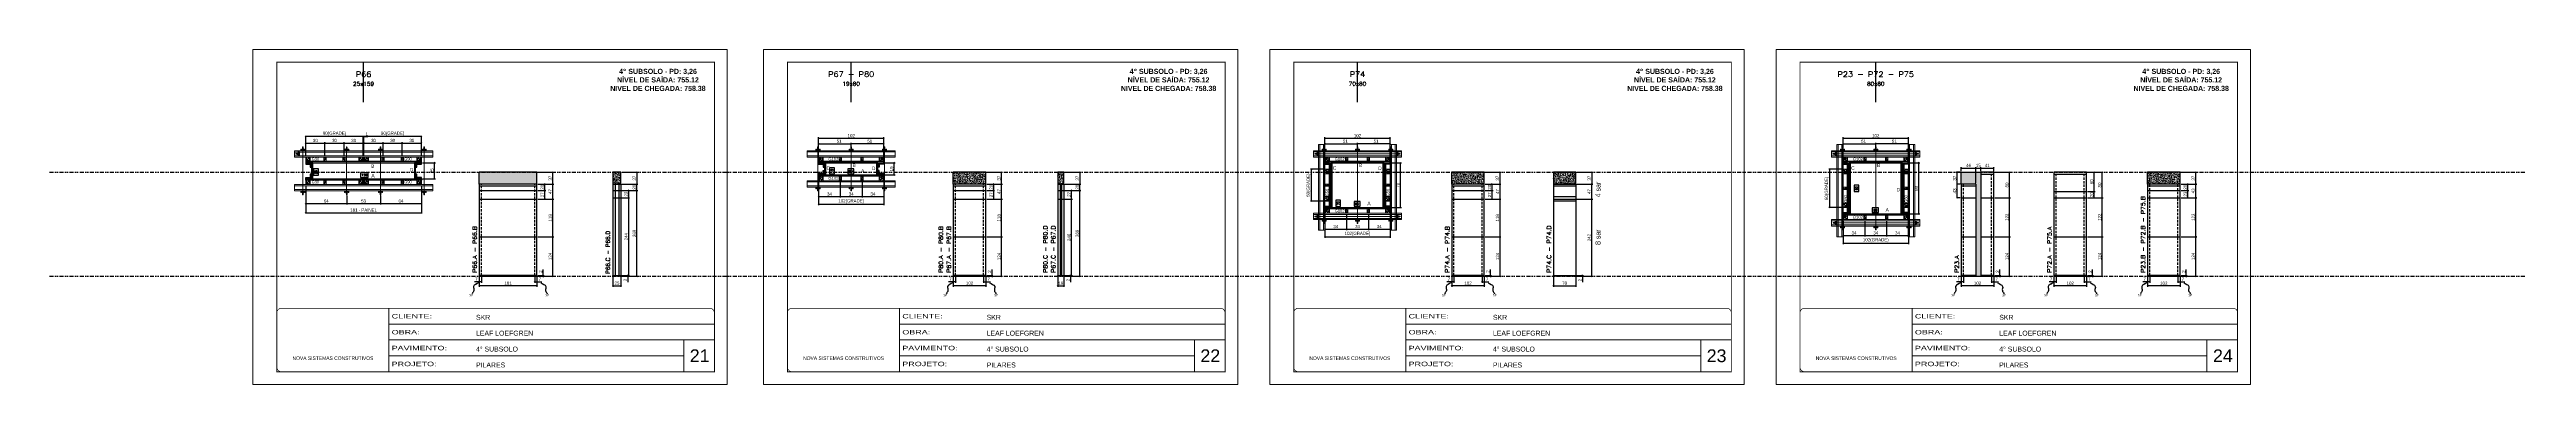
# Model space of a CAD drawing. Header units: millimetres. Extents: x 13777 to 27878, y -21631 to 6985.
# Drawn here: x 13777 to 21531, y 192 to 1242 of the extents above; entities that cross this region are included whole.
import ezdxf
from ezdxf.enums import TextEntityAlignment as Align

# ---------------------------------------------------------------- set-up
doc = ezdxf.new("R2010")
doc.units = ezdxf.units.MM
for name, pattern in [('CONTINUO', [0]), ('DASHED', [0.75, 0.5, -0.25]), ('DIVIDE2', [0.625, 0.25, -0.125, 0, -0.125, 0, -0.125]), ('HIDDEN', [0.375, 0.25, -0.125])]:
    doc.linetypes.add(name, pattern=pattern)
for name, color, linetype, lineweight in [('CARIMBO', 255, 'Continuous', 9), ('Folhas', 255, 'Continuous', 9), ('Hachura', 251, 'Continuous', 9), ('Madeira', 126, 'Continuous', 18), ('Perfil Metálico', 224, 'Continuous', 18), ('SARRAFO DE PRESSAO', 251, 'DASHED', 9), ('Texto Seção', 7, 'Continuous', 15)]:
    doc.layers.add(name, color=color, linetype=linetype, lineweight=lineweight)
for name, color, linetype in [('CHAPA', 1, 'Continuous'), ('COTA', 241, 'Continuous'), ('MEIO_PONT', 93, 'Continuous'), ('NOMENCLATURA', 7, 'Continuous'), ('Nível', 160, 'Continuous'), ('Painéis', 200, 'Continuous'), ('SARR_2.2x7', 40, 'Continuous'), ('SARRAFO', 251, 'Continuous'), ('Sarrafo de Pressão', 42, 'HIDDEN'), ('texto', 7, 'Continuous'), ('Texto de Titulo', 7, 'Continuous'), ('Texto Qtd Sarr', 242, 'Continuous'), ('TEXTO_GERAL', 7, 'Continuous')]:
    doc.layers.add(name, color=color, linetype=linetype)
doc.styles.add('ARIAL', font='arial.ttf')
doc.styles.add('ARIAL_NARROW', font='ARIALN.TTF', dxfattribs={"height": 0.2})
doc.styles.add('COTA TECNICA', font='techl___.ttf', dxfattribs={"height": 10})
doc.styles.add('COTA TECNICA 2X', font='techl___.ttf', dxfattribs={"height": 10})
doc.styles.add('COTA TECNICA-50', font='techl___.ttf', dxfattribs={"height": 10})
doc.styles.add('REGUA-120', font='ROMANS.shx', dxfattribs={"height": 15})
doc.styles.add('ROMANC', font='techb___.ttf', dxfattribs={"height": 2.5})
doc.styles.add('ROMANS', font='romans.shx')
doc.styles.add('SANSSERIF', font='sas_____.pfb')
doc.styles.get("Standard").update_dxf_attribs({"font": 'arial.ttf'})
doc.styles.add('Tecnologia', font='')
doc.styles.get('Tecnologia').set_extended_font_data('Forgotten Futurist')
doc.dimstyles.new('COTA PAINEL-50', dxfattribs={"dimtxt": 10, "dimasz": 3, "dimexe": 3, "dimexo": 3, "dimgap": 3, "dimtad": 1, "dimdec": 1, "dimzin": 12, "dimdsep": 46, "dimtxsty": 'COTA TECNICA-50', "dimblk1": 'OBLIQUE', "dimblk2": 'OBLIQUE', "dimsah": 1, "dimcen": 0.9, "dimclrd": 4, "dimclre": 4, "dimclrt": 240, "dimadec": 1, "dimazin": 3, "dimtfac": 1, "dimtdec": 1, "dimtmove": 0, "dimatfit": 3, "dimfxl": 1, "dimtolj": 1, "dimtzin": 12, "dimarcsym": 0})
doc.dimstyles.new('PAINEL', dxfattribs={"dimtxt": 10, "dimasz": 3, "dimexe": 3, "dimexo": 3, "dimgap": 3, "dimtad": 1, "dimdec": 1, "dimzin": 12, "dimdsep": 46, "dimtxsty": 'COTA TECNICA', "dimblk1": 'OBLIQUE', "dimblk2": 'OBLIQUE', "dimsah": 1, "dimcen": 0.9, "dimclrd": 4, "dimclre": 4, "dimclrt": 240, "dimadec": 1, "dimazin": 3, "dimtfac": 1, "dimtdec": 1, "dimtmove": 0, "dimatfit": 3, "dimfxl": 1, "dimtolj": 1, "dimtzin": 12, "dimarcsym": 0})
doc.dimstyles.new('SECAO PILAR', dxfattribs={"dimtxt": 10, "dimasz": 3, "dimexe": 3, "dimexo": 3, "dimgap": 3, "dimtad": 1, "dimdec": 1, "dimlfac": 0.5, "dimzin": 12, "dimdsep": 46, "dimtxsty": 'COTA TECNICA 2X', "dimblk1": 'OBLIQUE', "dimblk2": 'OBLIQUE', "dimsah": 1, "dimcen": 0.9, "dimclrd": 256, "dimclre": 256, "dimclrt": 256, "dimadec": 1, "dimazin": 3, "dimtfac": 1, "dimtdec": 1, "dimtmove": 0, "dimatfit": 3, "dimfxl": 1, "dimtolj": 1, "dimtzin": 12, "dimarcsym": 0})
doc.dimstyles.new('SECÇÃO 2', dxfattribs={"dimtxt": 7, "dimasz": 6, "dimexe": 0.18, "dimexo": 2, "dimgap": -4, "dimtad": 3, "dimdec": 1, "dimlfac": 0.5, "dimzin": 12, "dimdsep": 46, "dimtxsty": 'ROMANS', "dimblk": 'ARCHTICK', "dimcen": 0.09, "dimse1": 1, "dimse2": 1, "dimsd1": 1, "dimsd2": 1, "dimclrd": 180, "dimclre": 5, "dimclrt": 1, "dimadec": 0, "dimazin": 3, "dimtfac": 1, "dimtdec": 1, "dimtofl": 0, "dimtmove": 0, "dimatfit": 3, "dimldrblk": 'ARCHTICK', "dimfxl": 1, "dimtolj": 1, "dimtzin": 0, "dimarcsym": 0})
doc.dimstyles.get("Standard").update_dxf_attribs({"dimtxt": 0.18, "dimasz": 0.18, "dimexe": 0.18, "dimexo": 0.0625, "dimgap": 0.09, "dimtad": 0, "dimtih": 1, "dimtoh": 1, "dimdec": 4, "dimzin": 0, "dimdsep": 46, "dimtxsty": 'Standard', "dimcen": 0.09, "dimadec": 0, "dimazin": 0, "dimtfac": 1, "dimtdec": 4, "dimtofl": 0, "dimtmove": 0, "dimatfit": 3, "dimfxl": 1, "dimtolj": 1, "dimtzin": 0, "dimarcsym": 0})
pattern_1 = [(225, (6885.7237, -22042.8167), (1.12253202, -1.12253202), [])]
pattern_2 = [(225, (7060.7237, -22042.8167), (1.12253202, -1.12253202), [])]
pattern_3 = [(135, (-6521.1326, 10351.5433), (-1.12253202, -1.12253202), [])]
pattern_4 = [(135, (-6581.1326, 10351.5433), (-1.12253202, -1.12253202), [])]

# ---------------------------------------------------------------- blocks, each defined once
blk = doc.blocks.new('9999999999')
at = {"color": 30, "linetype": 'CONTINUO'}
for p, q in [((98564.6, 34230.2), (98564.6, 34429.4)), ((98564.6, 34379.6), (99584, 34379.6)), ((98564.6, 34329.8), (99488, 34329.8)), ((98564.6, 34280), (99488, 34280)), ((99584, 34329.8), (99488, 34329.8)), ((99488, 34329.8), (99488, 34230.2))]:
    blk.add_line(p, q, dxfattribs=at)
at = {"color": 30, "linetype": 'CONTINUO', "const_width": 2}
blk.add_lwpolyline([(99584, 34230.2), (99584, 34414.4, 0.414214), (99569, 34429.4), (98229, 34429.4, 0.414214), (98214, 34414.4), (98214, 34245.2, 0.414214), (98229, 34230.2), (99584, 34230.2)], format="xyb", dxfattribs=at)
at = {"layer": 'Folhas'}
blk.add_lwpolyline([(98139, 34190.2), (99624, 34190.2), (99624, 35240.2), (98139, 35240.2)], close=True, dxfattribs=at)
at = {"layer": 'Folhas', "color": 30, "const_width": 3}
blk.add_lwpolyline([(98214, 34230.2), (99584, 34230.2), (99584, 35200.2), (98214, 35200.2)], close=True, dxfattribs=at)
at = {"color": 7, "linetype": 'Continuous', "ltscale": 5, "style": 'ARIAL'}
for s, height, p in [('SKR', 15.48, (98837.7, 34393.1)), ('LEAF LOEFGREN', 15.483, (98837.7, 34343.3)), ('NOVA SISTEMAS CONSTRUTIVOS', 11.059, (98263.2, 34267.2)), ('4° SUBSOLO', 15.48, (98837.7, 34293.5)), ('PILARES', 15.48, (98837.7, 34243.7))]:
    blk.add_text(s, height=height, dxfattribs=at).set_placement(p)
at = {"layer": 'Folhas', "color": 7, "style": 'Tecnologia', "width": 1.5}
for s, p in [('OBRA:', (98573.7, 34347.3)), ('CLIENTE:', (98573.7, 34397.2)), ('PAVIMENTO:', (98573.7, 34297.5)), ('PROJETO:', (98573.7, 34247.7))]:
    blk.add_text(s, height=14, dxfattribs=at).set_placement(p)
blk = doc.blocks.new('*D553')
at = {"layer": 'COTA', "color": 180, "lineweight": -2, "transparency": 16777216}
for p, q in [((14618.6, 867.3), (14603.6, 867.3)), ((14603.6, 867.3), (14603.6, 848)), ((14618.6, 848), (14618.6, 867.3)), ((14603.6, 848), (14618.6, 848))]:
    blk.add_line(p, q, dxfattribs=at)
at = {"layer": 'Defpoints', "color": 0, "transparency": 16777216}
for p in [(14618.5, 886.6), (14618.5, 836.6), (14622.6, 836.6)]:
    blk.add_point(p, dxfattribs=at)
at = {"layer": 'COTA', "color": 1, "transparency": 16777216, "insert": (14611.1, 857.7), "char_height": 7, "attachment_point": 5, "rotation": 90, "style": 'ROMANS'}
blk.add_mtext('\\A1;25', dxfattribs=at)
blk = doc.blocks.new('_ArchTick')
at = {"color": 0, "linetype": 'ByBlock', "const_width": 0.15}
blk.add_lwpolyline([(-0.5, -0.5), (0.5, 0.5)], dxfattribs=at)
blk = doc.blocks.new('*D554')
at = {"layer": 'COTA', "color": 180, "lineweight": -2, "transparency": 16777216}
for p, q in [((14775.1, 855.6), (14750.4, 855.6)), ((14750.4, 855.6), (14750.4, 840.6)), ((14775.1, 840.6), (14775.1, 855.6)), ((14750.4, 840.6), (14775.1, 840.6))]:
    blk.add_line(p, q, dxfattribs=at)
at = {"layer": 'Defpoints', "color": 0, "transparency": 16777216}
for p in [(14601.2, 836.6), (14919.2, 836.6), (14919.2, 836.6)]:
    blk.add_point(p, dxfattribs=at)
at = {"layer": 'COTA', "color": 1, "transparency": 16777216, "insert": (14762.8, 848.1), "char_height": 7, "attachment_point": 5, "style": 'ROMANS'}
blk.add_mtext('\\A1;159', dxfattribs=at)
blk = doc.blocks.new('_Oblique')
at = {"color": 0, "linetype": 'ByBlock', "lineweight": -2}
blk.add_line((-0.5, -0.5), (0.5, 0.5), dxfattribs=at)
blk = doc.blocks.new('*D555')
at = {"layer": 'COTA', "lineweight": -2, "transparency": 16777216}
for p, q in [((14579.2, 815.6), (14579.2, 727.4)), ((14941.2, 815.6), (14941.2, 727.4)), ((14579.2, 730.4), (14941.2, 730.4))]:
    blk.add_line(p, q, dxfattribs=at)
at = {"layer": 'Defpoints', "color": 0, "transparency": 16777216}
for p in [(14579.2, 818.6), (14941.2, 818.6), (14941.2, 730.4)]:
    blk.add_point(p, dxfattribs=at)
at = {"layer": 'COTA', "lineweight": -2, "transparency": 16777216, "xscale": 3, "yscale": 3, "zscale": 3, "rotation": 180}
blk.add_blockref('_Oblique', (14579.2, 730.4), dxfattribs=at)
at = {"layer": 'COTA', "lineweight": -2, "transparency": 16777216, "xscale": 3, "yscale": 3, "zscale": 3}
blk.add_blockref('_Oblique', (14941.2, 730.4), dxfattribs=at)
at = {"layer": 'COTA', "transparency": 16777216, "insert": (14760.2, 738.5), "char_height": 10, "attachment_point": 5, "style": 'COTA TECNICA 2X'}
blk.add_mtext('\\A1;181 - PAINEL', dxfattribs=at)
blk = doc.blocks.new('*D556')
at = {"layer": 'COTA', "lineweight": -2, "transparency": 16777216}
for p, q in [((14579.2, 815.6), (14579.2, 755.9)), ((14707.3, 783.8), (14707.3, 755.9)), ((14579.2, 758.9), (14707.3, 758.9))]:
    blk.add_line(p, q, dxfattribs=at)
at = {"layer": 'Defpoints', "color": 0, "transparency": 16777216}
for p in [(14579.2, 818.6), (14707.3, 786.8), (14707.3, 758.9)]:
    blk.add_point(p, dxfattribs=at)
at = {"layer": 'COTA', "lineweight": -2, "transparency": 16777216, "xscale": 3, "yscale": 3, "zscale": 3, "rotation": 180}
blk.add_blockref('_Oblique', (14579.2, 758.9), dxfattribs=at)
at = {"layer": 'COTA', "lineweight": -2, "transparency": 16777216, "xscale": 3, "yscale": 3, "zscale": 3}
blk.add_blockref('_Oblique', (14707.3, 758.9), dxfattribs=at)
at = {"layer": 'COTA', "transparency": 16777216, "insert": (14643.2, 767), "char_height": 10, "attachment_point": 5, "style": 'COTA TECNICA 2X'}
blk.add_mtext('\\A1;64', dxfattribs=at)
blk = doc.blocks.new('*D557')
at = {"layer": 'COTA', "lineweight": -2, "transparency": 16777216}
for p, q in [((14813.3, 783.8), (14813.3, 755.9)), ((14941.2, 815.6), (14941.2, 755.9)), ((14813.3, 758.9), (14941.2, 758.9))]:
    blk.add_line(p, q, dxfattribs=at)
at = {"layer": 'Defpoints', "color": 0, "transparency": 16777216}
for p in [(14813.3, 786.8), (14941.2, 818.6), (14941.2, 758.9)]:
    blk.add_point(p, dxfattribs=at)
at = {"layer": 'COTA', "lineweight": -2, "transparency": 16777216, "xscale": 3, "yscale": 3, "zscale": 3, "rotation": 180}
blk.add_blockref('_Oblique', (14813.3, 758.9), dxfattribs=at)
at = {"layer": 'COTA', "lineweight": -2, "transparency": 16777216, "xscale": 3, "yscale": 3, "zscale": 3}
blk.add_blockref('_Oblique', (14941.2, 758.9), dxfattribs=at)
at = {"layer": 'COTA', "transparency": 16777216, "insert": (14877.2, 767), "char_height": 10, "attachment_point": 5, "style": 'COTA TECNICA 2X'}
blk.add_mtext('\\A1;64', dxfattribs=at)
blk = doc.blocks.new('C')
at = {"layer": 'Hachura', "color": 0}
for p, q in [((0, 3.2), (0, -3.2)), ((0.4, 3.2), (0, 3.2)), ((0.5, 3.2), (0, 3.2)), ((0.5, 3), (0, 3)), ((0.5, 2.9), (0, 2.9)), ((0, 2.7), (0, -1.2)), ((0.5, 2.6), (0, 2.6)), ((0.5, 2.2), (0, 2.2)), ((0.5, 1.5), (0, 1.5)), ((0.4, 0.5), (0.2, 0.5)), ((0.4, -3.2), (0.4, 3.2)), ((0.4, 3.2), (2.6, 3.2)), ((1.7, 1), (0.4, 1)), ((1.5, 0.1), (0.4, 0.1)), ((1.4, 1.9), (1.4, 1)), ((2.6, 2.4), (1.5, 2.1)), ((1.7, -1), (1.7, 1)), ((1.7, 1), (1.7, 0.8)), ((1.7, 1), (1.7, 0.8)), ((1.7, 0.8), (3.4, 0.8)), ((3.4, 0.4), (1.7, 0.4)), ((2.6, 3.2), (2.6, 2.4)), ((3.3, 0.8), (3.3, -0.8)), ((3.4, 0.8), (3.4, -0.8)), ((3.7, 0.4), (3.4, 0.4)), ((3.8, -0.5), (3.4, 0.4)), ((3.4, 0.1), (3.7, -0.6)), ((3.7, 0.5), (4.3, -0.6)), ((3.7, 0.4), (4.2, -0.5)), ((4.4, -0.6), (3.8, 0.5)), ((4.2, 0.4), (3.9, 0.4)), ((4.4, -0.5), (3.9, 0.4)), ((4.2, 0.4), (4.3, 0.4)), ((4.3, 0.5), (4.8, -0.6)), ((4.3, 0.4), (4.7, -0.5)), ((5, -0.6), (4.4, 0.5)), ((4.5, 0.4), (4.8, 0.4)), ((5, -0.5), (4.5, 0.4)), ((4.8, 0.4), (5.3, -0.5)), ((4.9, 0.5), (5.4, -0.6)), ((5.5, -0.6), (5, 0.5)), ((5.6, -0.5), (5.1, 0.4)), ((5.4, 0.4), (5.1, 0.4)), ((5.6, -0.5), (5.1, 0.4)), ((5.4, 0.4), (5.7, -0.2)), ((5.5, 0.5), (5.7, -0.1)), ((5.7, 0.2), (5.6, 0.5)), ((5.7, 0.3), (5.7, 0.4)), ((5.7, 0.4), (5.7, 0.4)), ((5.7, 0.4), (5.9, 0.3)), ((5.7, 0.4), (5.7, -0.5)), ((5.9, -0.4), (5.9, 0.3)), ((0.4, 0), (0, 0)), ((0.5, -1.5), (0, -1.5)), ((0.5, -2.2), (0, -2.2)), ((0.5, -2.6), (0, -2.6)), ((0.5, -2.9), (0, -2.9)), ((0.5, -3), (0, -3)), ((0, -3.2), (2.6, -3.2)), ((0.5, -3.2), (0, -3.2)), ((0.1, -0.5), (0.3, -0.5)), ((0.3, -0.5), (0.4, -0.5)), ((0.4, 0), (0.4, -1)), ((0.4, -0.2), (1.5, -0.2)), ((0.4, -0.6), (0.4, -0.3)), ((0.4, -3.2), (0.4, -0.6)), ((0.4, -1), (1.7, -1)), ((1.4, -1.9), (1.4, -1)), ((2.6, -2.4), (1.5, -2.1)), ((3.4, -0.3), (1.7, -0.3)), ((3.4, -0.8), (1.7, -0.8)), ((2.6, -3.2), (2.6, -2.4)), ((3.4, -0.1), (3.6, -0.5)), ((3.4, -0.5), (3.6, -0.5)), ((3.8, -0.5), (4.2, -0.5)), ((4.4, -0.5), (4.7, -0.5)), ((4.6, -0.5), (4.7, -0.5)), ((5, -0.5), (5.3, -0.5)), ((5.6, -0.5), (5.7, -0.5)), ((5.7, -0.5), (5.9, -0.4)), ((5.7, -0.5), (5.7, -0.5))]:
    blk.add_line(p, q, dxfattribs=at)
for centre, radius, start, end in [((1.5, 1.9), 0.161, 104.7436, 180), ((1.4, 0), 0.129, 272.695, 87.305), ((3.8, 0.4), 0.143, 25.5688, 154.4312), ((4.4, 0.4), 0.143, 25.5688, 154.4312), ((5, 0.4), 0.143, 25.5688, 154.4312), ((5.5, 0.4), 0.143, 25.5688, 154.4312), ((0.2, -0.4), 0.174, 221.744, 317.8592), ((1.5, -1.9), 0.161, 180, 255.2564), ((3.7, -0.4), 0.174, 222.1408, 318.256), ((4.3, -0.4), 0.174, 222.1408, 318.256), ((4.9, -0.4), 0.174, 222.1408, 318.256), ((5.4, -0.4), 0.174, 222.1408, 318.256), ((5.6, -0.4), 0.174, 317.8592, 318.256)]:
    blk.add_arc(centre, radius, start, end, dxfattribs=at)
blk = doc.blocks.new('*D565')
at = {"layer": 'COTA', "lineweight": -2, "transparency": 16777216}
for p, q in [((14707.3, 783.8), (14707.3, 755.9)), ((14813.3, 783.8), (14813.3, 755.9)), ((14707.3, 758.9), (14813.3, 758.9))]:
    blk.add_line(p, q, dxfattribs=at)
at = {"layer": 'Defpoints', "color": 0, "transparency": 16777216}
for p in [(14707.3, 786.8), (14813.3, 786.8), (14813.3, 758.9)]:
    blk.add_point(p, dxfattribs=at)
at = {"layer": 'COTA', "lineweight": -2, "transparency": 16777216, "xscale": 3, "yscale": 3, "zscale": 3, "rotation": 180}
blk.add_blockref('_Oblique', (14707.3, 758.9), dxfattribs=at)
at = {"layer": 'COTA', "lineweight": -2, "transparency": 16777216, "xscale": 3, "yscale": 3, "zscale": 3}
blk.add_blockref('_Oblique', (14813.3, 758.9), dxfattribs=at)
at = {"layer": 'COTA', "transparency": 16777216, "insert": (14760.3, 767.1), "char_height": 10, "attachment_point": 5, "style": 'COTA TECNICA 2X'}
blk.add_mtext('\\A1;53', dxfattribs=at)
blk = doc.blocks.new('*D558')
at = {"layer": 'COTA', "lineweight": -2, "transparency": 16777216}
for p, q in [((14761.2, 907.6), (14761.2, 951.5)), ((14761.2, 948.5), (14821.2, 948.5)), ((14821.2, 907.6), (14821.2, 951.5))]:
    blk.add_line(p, q, dxfattribs=at)
at = {"layer": 'Defpoints', "color": 0, "transparency": 16777216}
for p in [(14821.2, 948.5), (14761.2, 904.6), (14821.2, 904.6)]:
    blk.add_point(p, dxfattribs=at)
at = {"layer": 'COTA', "lineweight": -2, "transparency": 16777216, "xscale": 3, "yscale": 3, "zscale": 3, "rotation": 180}
blk.add_blockref('_Oblique', (14761.2, 948.5), dxfattribs=at)
at = {"layer": 'COTA', "lineweight": -2, "transparency": 16777216, "xscale": 3, "yscale": 3, "zscale": 3}
blk.add_blockref('_Oblique', (14821.2, 948.5), dxfattribs=at)
at = {"layer": 'COTA', "transparency": 16777216, "insert": (14791.2, 956.7), "char_height": 10, "attachment_point": 5, "style": 'COTA TECNICA 2X'}
blk.add_mtext('\\A1;30', dxfattribs=at)
blk = doc.blocks.new('*D559')
at = {"layer": 'COTA', "lineweight": -2, "transparency": 16777216}
for p, q in [((14821.2, 907.6), (14821.2, 951.5)), ((14821.2, 948.5), (14881.2, 948.5)), ((14881.2, 907.6), (14881.2, 951.5))]:
    blk.add_line(p, q, dxfattribs=at)
at = {"layer": 'Defpoints', "color": 0, "transparency": 16777216}
for p in [(14881.2, 948.5), (14821.2, 904.6), (14881.2, 904.6)]:
    blk.add_point(p, dxfattribs=at)
at = {"layer": 'COTA', "lineweight": -2, "transparency": 16777216, "xscale": 3, "yscale": 3, "zscale": 3, "rotation": 180}
blk.add_blockref('_Oblique', (14821.2, 948.5), dxfattribs=at)
at = {"layer": 'COTA', "lineweight": -2, "transparency": 16777216, "xscale": 3, "yscale": 3, "zscale": 3}
blk.add_blockref('_Oblique', (14881.2, 948.5), dxfattribs=at)
at = {"layer": 'COTA', "transparency": 16777216, "insert": (14851.2, 956.7), "char_height": 10, "attachment_point": 5, "style": 'COTA TECNICA 2X'}
blk.add_mtext('\\A1;30', dxfattribs=at)
blk = doc.blocks.new('*D560')
at = {"layer": 'COTA', "lineweight": -2, "transparency": 16777216}
for p, q in [((14881.2, 907.6), (14881.2, 951.5)), ((14881.2, 948.5), (14941.2, 948.5)), ((14941.2, 907.6), (14941.2, 951.5))]:
    blk.add_line(p, q, dxfattribs=at)
at = {"layer": 'Defpoints', "color": 0, "transparency": 16777216}
for p in [(14941.2, 948.5), (14881.2, 904.6), (14941.2, 904.6)]:
    blk.add_point(p, dxfattribs=at)
at = {"layer": 'COTA', "lineweight": -2, "transparency": 16777216, "xscale": 3, "yscale": 3, "zscale": 3, "rotation": 180}
blk.add_blockref('_Oblique', (14881.2, 948.5), dxfattribs=at)
at = {"layer": 'COTA', "lineweight": -2, "transparency": 16777216, "xscale": 3, "yscale": 3, "zscale": 3}
blk.add_blockref('_Oblique', (14941.2, 948.5), dxfattribs=at)
at = {"layer": 'COTA', "transparency": 16777216, "insert": (14911.2, 956.7), "char_height": 10, "attachment_point": 5, "style": 'COTA TECNICA 2X'}
blk.add_mtext('\\A1;30', dxfattribs=at)
blk = doc.blocks.new('*D566')
at = {"layer": 'COTA', "lineweight": -2, "transparency": 16777216}
for p, q in [((14761.2, 907.6), (14761.2, 971.7)), ((14941.2, 968.7), (14761.2, 968.7)), ((14941.2, 907.6), (14941.2, 971.7))]:
    blk.add_line(p, q, dxfattribs=at)
at = {"layer": 'Defpoints', "color": 0, "transparency": 16777216}
for p in [(14761.2, 968.7), (14761.2, 904.6), (14941.2, 904.6)]:
    blk.add_point(p, dxfattribs=at)
at = {"layer": 'COTA', "lineweight": -2, "transparency": 16777216, "xscale": 3, "yscale": 3, "zscale": 3, "rotation": 180}
blk.add_blockref('_Oblique', (14761.2, 968.7), dxfattribs=at)
at = {"layer": 'COTA', "lineweight": -2, "transparency": 16777216, "xscale": 3, "yscale": 3, "zscale": 3}
blk.add_blockref('_Oblique', (14941.2, 968.7), dxfattribs=at)
at = {"layer": 'COTA', "transparency": 16777216, "insert": (14851.2, 977.9), "char_height": 10, "attachment_point": 5, "style": 'COTA TECNICA 2X'}
blk.add_mtext('\\A1;90(GRADE)', dxfattribs=at)
blk = doc.blocks.new('*D567')
at = {"layer": 'COTA', "lineweight": -2, "transparency": 16777216}
for p, q in [((14944.2, 886.6), (14985.5, 886.6)), ((14982.5, 836.6), (14982.5, 886.6)), ((14944.2, 836.6), (14985.5, 836.6))]:
    blk.add_line(p, q, dxfattribs=at)
at = {"layer": 'Defpoints', "color": 0, "transparency": 16777216}
for p in [(14941.2, 886.6), (14982.5, 886.6), (14941.2, 836.6)]:
    blk.add_point(p, dxfattribs=at)
at = {"layer": 'COTA', "lineweight": -2, "transparency": 16777216, "xscale": 3, "yscale": 3, "zscale": 3}
for p, rotation in [((14982.5, 886.6), 90), ((14982.5, 836.6), 270)]:
    blk.add_blockref('_Oblique', p, dxfattribs=dict(at, rotation=rotation))
at = {"layer": 'COTA', "transparency": 16777216, "insert": (14974.4, 861.6), "char_height": 10, "attachment_point": 5, "rotation": 90, "style": 'COTA TECNICA 2X'}
blk.add_mtext('\\A1;25', dxfattribs=at)
blk = doc.blocks.new('PONTALETE')
at = {"layer": 'Madeira'}
for q in [(2.7, 7), (7, 5.8), (7, 1.7)]:
    blk.add_line((0, 0), q, dxfattribs=at)
blk.add_lwpolyline([(0, 0), (7, 0), (7, 7), (0, 7)], close=True, dxfattribs=at)
for centre, radius, start, end in [((2, 0.1), 6.23, 37.2818, 109.0913), ((1.1, 0.9), 3.19, 343.603, 109.9847), ((-0.2, -0.8), 3.09, 14.6322, 86.0383)]:
    blk.add_arc(centre, radius, start, end, dxfattribs=at)
blk = doc.blocks.new('MEIO PONTALETE')
at = {"layer": 'Madeira'}
for q in [(2.7, 7), (3.5, 2.9), (3.5, 0.9)]:
    blk.add_line((0, 0), q, dxfattribs=at)
blk.add_lwpolyline([(0, 0), (3.5, 0), (3.5, 7), (0, 7)], close=True, dxfattribs=at)
for centre, radius, start, end in [((2, 0.1), 6.23, 76.4499, 109.0913), ((1.1, 0.9), 3.19, 40.9063, 109.9847), ((-0.2, -0.8), 3.09, 14.6322, 86.0383)]:
    blk.add_arc(centre, radius, start, end, dxfattribs=at)
blk = doc.blocks.new('*D561')
at = {"layer": 'COTA', "lineweight": -2, "transparency": 16777216}
for p, q in [((14579.2, 907.6), (14579.2, 951.5)), ((14579.2, 948.5), (14639.2, 948.5)), ((14639.2, 907.6), (14639.2, 951.5))]:
    blk.add_line(p, q, dxfattribs=at)
at = {"layer": 'Defpoints', "color": 0, "transparency": 16777216}
for p in [(14639.2, 948.5), (14579.2, 904.6), (14639.2, 904.6)]:
    blk.add_point(p, dxfattribs=at)
at = {"layer": 'COTA', "lineweight": -2, "transparency": 16777216, "xscale": 3, "yscale": 3, "zscale": 3, "rotation": 180}
blk.add_blockref('_Oblique', (14579.2, 948.5), dxfattribs=at)
at = {"layer": 'COTA', "lineweight": -2, "transparency": 16777216, "xscale": 3, "yscale": 3, "zscale": 3}
blk.add_blockref('_Oblique', (14639.2, 948.5), dxfattribs=at)
at = {"layer": 'COTA', "transparency": 16777216, "insert": (14609.2, 956.7), "char_height": 10, "attachment_point": 5, "style": 'COTA TECNICA 2X'}
blk.add_mtext('\\A1;30', dxfattribs=at)
blk = doc.blocks.new('*D562')
at = {"layer": 'COTA', "lineweight": -2, "transparency": 16777216}
for p, q in [((14639.2, 907.6), (14639.2, 951.5)), ((14639.2, 948.5), (14699.2, 948.5)), ((14699.2, 907.6), (14699.2, 951.5))]:
    blk.add_line(p, q, dxfattribs=at)
at = {"layer": 'Defpoints', "color": 0, "transparency": 16777216}
for p in [(14699.2, 948.5), (14639.2, 904.6), (14699.2, 904.6)]:
    blk.add_point(p, dxfattribs=at)
at = {"layer": 'COTA', "lineweight": -2, "transparency": 16777216, "xscale": 3, "yscale": 3, "zscale": 3, "rotation": 180}
blk.add_blockref('_Oblique', (14639.2, 948.5), dxfattribs=at)
at = {"layer": 'COTA', "lineweight": -2, "transparency": 16777216, "xscale": 3, "yscale": 3, "zscale": 3}
blk.add_blockref('_Oblique', (14699.2, 948.5), dxfattribs=at)
at = {"layer": 'COTA', "transparency": 16777216, "insert": (14669.2, 956.7), "char_height": 10, "attachment_point": 5, "style": 'COTA TECNICA 2X'}
blk.add_mtext('\\A1;30', dxfattribs=at)
blk = doc.blocks.new('*D563')
at = {"layer": 'COTA', "lineweight": -2, "transparency": 16777216}
for p, q in [((14699.2, 907.6), (14699.2, 951.5)), ((14699.2, 948.5), (14759.2, 948.5)), ((14759.2, 907.6), (14759.2, 951.5))]:
    blk.add_line(p, q, dxfattribs=at)
at = {"layer": 'Defpoints', "color": 0, "transparency": 16777216}
for p in [(14759.2, 948.5), (14699.2, 904.6), (14759.2, 904.6)]:
    blk.add_point(p, dxfattribs=at)
at = {"layer": 'COTA', "lineweight": -2, "transparency": 16777216, "xscale": 3, "yscale": 3, "zscale": 3, "rotation": 180}
blk.add_blockref('_Oblique', (14699.2, 948.5), dxfattribs=at)
at = {"layer": 'COTA', "lineweight": -2, "transparency": 16777216, "xscale": 3, "yscale": 3, "zscale": 3}
blk.add_blockref('_Oblique', (14759.2, 948.5), dxfattribs=at)
at = {"layer": 'COTA', "transparency": 16777216, "insert": (14729.2, 956.7), "char_height": 10, "attachment_point": 5, "style": 'COTA TECNICA 2X'}
blk.add_mtext('\\A1;30', dxfattribs=at)
blk = doc.blocks.new('*D564')
at = {"layer": 'COTA', "lineweight": -2, "transparency": 16777216}
for p, q in [((14579.2, 907.6), (14579.2, 971.7)), ((14759.2, 968.7), (14579.2, 968.7)), ((14759.2, 907.6), (14759.2, 971.7))]:
    blk.add_line(p, q, dxfattribs=at)
at = {"layer": 'Defpoints', "color": 0, "transparency": 16777216}
for p in [(14579.2, 968.7), (14579.2, 904.6), (14759.2, 904.6)]:
    blk.add_point(p, dxfattribs=at)
at = {"layer": 'COTA', "lineweight": -2, "transparency": 16777216, "xscale": 3, "yscale": 3, "zscale": 3, "rotation": 180}
blk.add_blockref('_Oblique', (14579.2, 968.7), dxfattribs=at)
at = {"layer": 'COTA', "lineweight": -2, "transparency": 16777216, "xscale": 3, "yscale": 3, "zscale": 3}
blk.add_blockref('_Oblique', (14759.2, 968.7), dxfattribs=at)
at = {"layer": 'COTA', "transparency": 16777216, "insert": (14669.2, 977.9), "char_height": 10, "attachment_point": 5, "style": 'COTA TECNICA 2X'}
blk.add_mtext('\\A1;90(GRADE)', dxfattribs=at)
blk = doc.blocks.new('*D568')
at = {"layer": 'COTA', "lineweight": -2, "transparency": 16777216}
for p, q in [((14759.2, 968.7), (14756.2, 968.7)), ((14759.2, 907.6), (14759.2, 971.7)), ((14759.2, 968.7), (14761.2, 968.7)), ((14761.2, 907.6), (14761.2, 971.7)), ((14761.2, 968.7), (14773.8, 968.7))]:
    blk.add_line(p, q, dxfattribs=at)
at = {"layer": 'Defpoints', "color": 0, "transparency": 16777216}
for p in [(14761.2, 968.7), (14759.2, 904.6), (14761.2, 904.6)]:
    blk.add_point(p, dxfattribs=at)
at = {"layer": 'COTA', "lineweight": -2, "transparency": 16777216, "xscale": 3, "yscale": 3, "zscale": 3}
blk.add_blockref('_Oblique', (14759.2, 968.7), dxfattribs=at)
at = {"layer": 'COTA', "lineweight": -2, "transparency": 16777216, "xscale": 3, "yscale": 3, "zscale": 3, "rotation": 180}
blk.add_blockref('_Oblique', (14761.2, 968.7), dxfattribs=at)
at = {"layer": 'COTA', "transparency": 16777216, "insert": (14770.5, 976.8), "char_height": 10, "attachment_point": 5, "style": 'COTA TECNICA 2X'}
blk.add_mtext('\\A1;1', dxfattribs=at)
blk = doc.blocks.new('titulo1')
at = {"layer": 'Defpoints', "color": 252, "linetype": 'HIDDEN', "ltscale": 2}
blk.add_line((0, 0), (0, 125), dxfattribs=at)
at = {"layer": 'Defpoints', "style": 'ROMANS', "oblique": 15}
blk.add_attdef('FOLHA', text='', height=10, dxfattribs=at).set_placement((0, 15.6), align=Align.MIDDLE_CENTER)
at = {"layer": 'Texto Qtd Sarr', "color": 3, "style": 'ROMANS', "oblique": 15}
for tag, height, p in [('TITULO', 17, (0, 71.4)), ('SEÇÃO', 12, (0, 41.5))]:
    blk.add_attdef(tag, text='', height=height, dxfattribs=at).set_placement(p, align=Align.MIDDLE_CENTER)
blk = doc.blocks.new('*D569')
at = {"layer": 'COTA', "color": 4, "lineweight": -2, "transparency": 16777216}
for p, q in [((15122.1, 530.1), (15122.1, 498.2)), ((15303.1, 501.2), (15122.1, 501.2)), ((15303.1, 530.1), (15303.1, 498.2))]:
    blk.add_line(p, q, dxfattribs=at)
at = {"layer": 'Defpoints', "color": 0, "transparency": 16777216}
for p in [(15122.1, 533.1), (15122.1, 501.2), (15303.1, 533.1)]:
    blk.add_point(p, dxfattribs=at)
at = {"layer": 'COTA', "color": 4, "lineweight": -2, "transparency": 16777216, "xscale": 3, "yscale": 3, "zscale": 3, "rotation": 180}
blk.add_blockref('_Oblique', (15122.1, 501.2), dxfattribs=at)
at = {"layer": 'COTA', "color": 4, "lineweight": -2, "transparency": 16777216, "xscale": 3, "yscale": 3, "zscale": 3}
blk.add_blockref('_Oblique', (15303.1, 501.2), dxfattribs=at)
at = {"layer": 'COTA', "color": 240, "transparency": 16777216, "insert": (15212.6, 509.3), "char_height": 10, "attachment_point": 5, "style": 'COTA TECNICA'}
blk.add_mtext('\\A1;181', dxfattribs=at)
blk = doc.blocks.new('*D570')
at = {"layer": 'COTA', "color": 4, "lineweight": -2, "transparency": 16777216}
for p, q in [((15296.1, 530.1), (15296.1, 510.9)), ((15296.1, 513.9), (15303.1, 513.9)), ((15303.1, 528.1), (15303.1, 510.9)), ((15303.1, 513.9), (15317.8, 513.9))]:
    blk.add_line(p, q, dxfattribs=at)
at = {"layer": 'Defpoints', "color": 0, "transparency": 16777216}
for p in [(15296.1, 533.1), (15303.1, 531.1), (15303.1, 513.9)]:
    blk.add_point(p, dxfattribs=at)
at = {"layer": 'COTA', "color": 4, "lineweight": -2, "transparency": 16777216, "xscale": 3, "yscale": 3, "zscale": 3, "rotation": 180}
blk.add_blockref('_Oblique', (15296.1, 513.9), dxfattribs=at)
at = {"layer": 'COTA', "color": 4, "lineweight": -2, "transparency": 16777216, "xscale": 3, "yscale": 3, "zscale": 3}
blk.add_blockref('_Oblique', (15303.1, 513.9), dxfattribs=at)
at = {"layer": 'COTA', "color": 240, "transparency": 16777216, "insert": (15312, 522), "char_height": 10, "attachment_point": 5, "style": 'COTA TECNICA-50'}
blk.add_mtext('\\A1;7', dxfattribs=at)
blk = doc.blocks.new('*D571')
at = {"layer": 'COTA', "color": 4, "lineweight": -2, "transparency": 16777216}
for p, q in [((15122.1, 513.9), (15107.4, 513.9)), ((15122.1, 528.1), (15122.1, 510.9)), ((15129.1, 513.9), (15122.1, 513.9)), ((15129.1, 530.1), (15129.1, 510.9))]:
    blk.add_line(p, q, dxfattribs=at)
at = {"layer": 'Defpoints', "color": 0, "transparency": 16777216}
for p in [(15122.1, 531.1), (15122.1, 513.9), (15129.1, 533.1)]:
    blk.add_point(p, dxfattribs=at)
at = {"layer": 'COTA', "color": 4, "lineweight": -2, "transparency": 16777216, "xscale": 3, "yscale": 3, "zscale": 3, "rotation": 180}
blk.add_blockref('_Oblique', (15122.1, 513.9), dxfattribs=at)
at = {"layer": 'COTA', "color": 4, "lineweight": -2, "transparency": 16777216, "xscale": 3, "yscale": 3, "zscale": 3}
blk.add_blockref('_Oblique', (15129.1, 513.9), dxfattribs=at)
at = {"layer": 'COTA', "color": 240, "transparency": 16777216, "insert": (15113.2, 522), "char_height": 10, "attachment_point": 5, "style": 'COTA TECNICA-50'}
blk.add_mtext('\\A1;7', dxfattribs=at)
blk = doc.blocks.new('*D572')
at = {"layer": 'COTA', "color": 4, "lineweight": -2, "transparency": 16777216}
for p, q in [((15322.3, 533.1), (15322.3, 551.9)), ((15306.1, 533.1), (15325.3, 533.1)), ((15306.1, 531.1), (15325.3, 531.1)), ((15322.3, 531.1), (15322.3, 533.1)), ((15322.3, 531.1), (15322.3, 528.1))]:
    blk.add_line(p, q, dxfattribs=at)
at = {"layer": 'Defpoints', "color": 0, "transparency": 16777216}
for p in [(15303.1, 533.1), (15303.1, 531.1), (15322.3, 531.1)]:
    blk.add_point(p, dxfattribs=at)
at = {"layer": 'COTA', "color": 4, "lineweight": -2, "transparency": 16777216, "xscale": 3, "yscale": 3, "zscale": 3}
for p, rotation in [((15322.3, 533.1), 270), ((15322.3, 531.1), 90)]:
    blk.add_blockref('_Oblique', p, dxfattribs=dict(at, rotation=rotation))
at = {"layer": 'COTA', "color": 240, "transparency": 16777216, "insert": (15314.3, 545.9), "char_height": 10, "attachment_point": 5, "rotation": 90, "style": 'COTA TECNICA-50'}
blk.add_mtext('\\A1;2', dxfattribs=at)
blk = doc.blocks.new('*D575')
at = {"layer": 'COTA', "color": 4, "lineweight": -2, "transparency": 16777216}
for p, q in [((15306.1, 857.1), (15355.5, 857.1)), ((15352.5, 820.1), (15352.5, 857.1)), ((15306.1, 820.1), (15355.5, 820.1))]:
    blk.add_line(p, q, dxfattribs=at)
at = {"layer": 'Defpoints', "color": 0, "transparency": 16777216}
for p in [(15303.1, 857.1), (15352.5, 857.1), (15303.1, 820.1)]:
    blk.add_point(p, dxfattribs=at)
at = {"layer": 'COTA', "color": 4, "lineweight": -2, "transparency": 16777216, "xscale": 3, "yscale": 3, "zscale": 3}
for p, rotation in [((15352.5, 857.1), 90), ((15352.5, 820.1), 270)]:
    blk.add_blockref('_Oblique', p, dxfattribs=dict(at, rotation=rotation))
at = {"layer": 'COTA', "color": 240, "transparency": 16777216, "insert": (15344.2, 838.6), "char_height": 10, "attachment_point": 5, "rotation": 90, "style": 'COTA TECNICA-50'}
blk.add_mtext('\\A1;37', dxfattribs=at)
blk = doc.blocks.new('*D573')
at = {"layer": 'COTA', "color": 4, "lineweight": -2, "transparency": 16777216}
for p, q in [((15306.1, 773.1), (15355.5, 773.1)), ((15352.5, 655.1), (15352.5, 773.1)), ((15306.1, 655.1), (15355.5, 655.1))]:
    blk.add_line(p, q, dxfattribs=at)
at = {"layer": 'Defpoints', "color": 0, "transparency": 16777216}
for p in [(15303.1, 773.1), (15352.5, 773.1), (15303.1, 655.1)]:
    blk.add_point(p, dxfattribs=at)
at = {"layer": 'COTA', "color": 4, "lineweight": -2, "transparency": 16777216, "xscale": 3, "yscale": 3, "zscale": 3}
for p, rotation in [((15352.5, 773.1), 90), ((15352.5, 655.1), 270)]:
    blk.add_blockref('_Oblique', p, dxfattribs=dict(at, rotation=rotation))
at = {"layer": 'COTA', "color": 240, "transparency": 16777216, "insert": (15344.4, 714.1), "char_height": 10, "attachment_point": 5, "rotation": 90, "style": 'COTA TECNICA-50'}
blk.add_mtext('\\A1;118', dxfattribs=at)
blk = doc.blocks.new('*D574')
at = {"layer": 'COTA', "color": 4, "lineweight": -2, "transparency": 16777216}
for p, q in [((15306.1, 820.1), (15355.5, 820.1)), ((15352.5, 773.1), (15352.5, 820.1)), ((15306.1, 773.1), (15355.5, 773.1))]:
    blk.add_line(p, q, dxfattribs=at)
at = {"layer": 'Defpoints', "color": 0, "transparency": 16777216}
for p in [(15303.1, 820.1), (15352.5, 820.1), (15303.1, 773.1)]:
    blk.add_point(p, dxfattribs=at)
at = {"layer": 'COTA', "color": 4, "lineweight": -2, "transparency": 16777216, "xscale": 3, "yscale": 3, "zscale": 3}
for p, rotation in [((15352.5, 820.1), 90), ((15352.5, 773.1), 270)]:
    blk.add_blockref('_Oblique', p, dxfattribs=dict(at, rotation=rotation))
at = {"layer": 'COTA', "color": 240, "transparency": 16777216, "insert": (15344.4, 796.6), "char_height": 10, "attachment_point": 5, "rotation": 90, "style": 'COTA TECNICA-50'}
blk.add_mtext('\\A1;47', dxfattribs=at)
blk = doc.blocks.new('*D576')
at = {"layer": 'COTA', "color": 4, "linetype": 'ByBlock', "lineweight": -2, "transparency": 16777216}
for p, q in [((15306.1, 655.1), (15355.5, 655.1)), ((15352.5, 531.1), (15352.5, 655.1)), ((15306.1, 531.1), (15355.5, 531.1))]:
    blk.add_line(p, q, dxfattribs=at)
at = {"layer": 'Defpoints', "color": 0, "linetype": 'ByBlock', "transparency": 16777216}
for p in [(15303.1, 655.1), (15352.5, 655.1), (15303.1, 531.1)]:
    blk.add_point(p, dxfattribs=at)
at = {"layer": 'COTA', "color": 4, "linetype": 'ByBlock', "lineweight": -2, "transparency": 16777216, "xscale": 3, "yscale": 3, "zscale": 3}
for p, rotation in [((15352.5, 655.1), 90), ((15352.5, 531.1), 270)]:
    blk.add_blockref('_Oblique', p, dxfattribs=dict(at, rotation=rotation))
at = {"layer": 'COTA', "color": 240, "linetype": 'ByBlock', "transparency": 16777216, "insert": (15344.4, 593.1), "char_height": 10, "attachment_point": 5, "rotation": 90, "style": 'COTA TECNICA'}
blk.add_mtext('\\A1;124', dxfattribs=at)
blk = doc.blocks.new('*D578')
at = {"layer": 'COTA', "color": 4, "linetype": 'ByBlock', "lineweight": -2, "transparency": 16777216}
for p, q in [((15306.1, 655.1), (15355.5, 655.1)), ((15352.5, 531.1), (15352.5, 655.1)), ((15306.1, 531.1), (15355.5, 531.1))]:
    blk.add_line(p, q, dxfattribs=at)
at = {"layer": 'Defpoints', "color": 0, "linetype": 'ByBlock', "transparency": 16777216}
for p in [(15303.1, 655.1), (15352.5, 655.1), (15303.1, 531.1)]:
    blk.add_point(p, dxfattribs=at)
at = {"layer": 'COTA', "color": 4, "linetype": 'ByBlock', "lineweight": -2, "transparency": 16777216, "xscale": 3, "yscale": 3, "zscale": 3}
for p, rotation in [((15352.5, 655.1), 90), ((15352.5, 531.1), 270)]:
    blk.add_blockref('_Oblique', p, dxfattribs=dict(at, rotation=rotation))
at = {"layer": 'COTA', "color": 240, "linetype": 'ByBlock', "transparency": 16777216, "insert": (15344.4, 593.1), "char_height": 10, "attachment_point": 5, "rotation": 90, "style": 'COTA TECNICA'}
blk.add_mtext('\\A1;124', dxfattribs=at)
blk = doc.blocks.new('*D579')
at = {"layer": 'COTA', "color": 4, "lineweight": -2, "transparency": 16777216}
for p, q in [((15306.1, 800.1), (15330.6, 800.1)), ((15327.6, 773.1), (15327.6, 800.1)), ((15306.1, 773.1), (15330.6, 773.1))]:
    blk.add_line(p, q, dxfattribs=at)
at = {"layer": 'Defpoints', "color": 0, "transparency": 16777216}
for p in [(15303.1, 800.1), (15327.6, 800.1), (15303.1, 773.1)]:
    blk.add_point(p, dxfattribs=at)
at = {"layer": 'COTA', "color": 4, "lineweight": -2, "transparency": 16777216, "xscale": 3, "yscale": 3, "zscale": 3}
for p, rotation in [((15327.6, 800.1), 90), ((15327.6, 773.1), 270)]:
    blk.add_blockref('_Oblique', p, dxfattribs=dict(at, rotation=rotation))
at = {"layer": 'COTA', "color": 240, "transparency": 16777216, "insert": (15319.5, 786.6), "char_height": 10, "attachment_point": 5, "rotation": 90, "style": 'COTA TECNICA'}
blk.add_mtext('\\A1;27', dxfattribs=at)
blk = doc.blocks.new('*D577')
at = {"layer": 'COTA', "color": 4, "lineweight": -2, "transparency": 16777216}
for p, q in [((15306.1, 820.1), (15330.6, 820.1)), ((15306.1, 800.1), (15330.6, 800.1)), ((15327.6, 800.1), (15327.6, 820.1))]:
    blk.add_line(p, q, dxfattribs=at)
at = {"layer": 'Defpoints', "color": 0, "transparency": 16777216}
for p in [(15303.1, 820.1), (15303.1, 800.1), (15327.6, 820.1)]:
    blk.add_point(p, dxfattribs=at)
at = {"layer": 'COTA', "color": 4, "lineweight": -2, "transparency": 16777216, "xscale": 3, "yscale": 3, "zscale": 3}
for p, rotation in [((15327.6, 820.1), 90), ((15327.6, 800.1), 270)]:
    blk.add_blockref('_Oblique', p, dxfattribs=dict(at, rotation=rotation))
at = {"layer": 'COTA', "color": 240, "transparency": 16777216, "insert": (15319.5, 810.1), "char_height": 10, "attachment_point": 5, "rotation": 90, "style": 'COTA TECNICA'}
blk.add_mtext('\\A1;20', dxfattribs=at)
blk = doc.blocks.new('*D580')
at = {"layer": 'COTA', "color": 180, "lineweight": -2, "transparency": 16777216}
for p, q in [((16295.1, 867.6), (16275.8, 867.6)), ((16275.8, 867.6), (16275.8, 852.6)), ((16295.1, 852.6), (16295.1, 867.6)), ((16275.8, 852.6), (16295.1, 852.6))]:
    blk.add_line(p, q, dxfattribs=at)
at = {"layer": 'Defpoints', "color": 0, "transparency": 16777216}
for p in [(16206.7, 848.6), (16366.7, 848.6), (16366.7, 848.6)]:
    blk.add_point(p, dxfattribs=at)
at = {"layer": 'COTA', "color": 1, "transparency": 16777216, "insert": (16285.4, 860.1), "char_height": 7, "attachment_point": 5, "style": 'ROMANS'}
blk.add_mtext('\\A1;80', dxfattribs=at)
blk = doc.blocks.new('*D581')
at = {"layer": 'COTA', "color": 180, "lineweight": -2, "transparency": 16777216}
for p, q in [((16234, 870.5), (16219, 870.5)), ((16219, 870.5), (16219, 852.5)), ((16234, 852.5), (16234, 870.5)), ((16219, 852.5), (16234, 852.5))]:
    blk.add_line(p, q, dxfattribs=at)
at = {"layer": 'Defpoints', "color": 0, "transparency": 16777216}
for p in [(16206.7, 886.6), (16238, 886.6), (16206.7, 848.6)]:
    blk.add_point(p, dxfattribs=at)
at = {"layer": 'COTA', "color": 1, "transparency": 16777216, "insert": (16226.5, 861.5), "char_height": 7, "attachment_point": 5, "rotation": 90, "style": 'ROMANS'}
blk.add_mtext('\\A1;19', dxfattribs=at)
blk = doc.blocks.new('*D589')
at = {"layer": 'COTA', "lineweight": -2, "transparency": 16777216}
for p, q in [((16373.3, 886.6), (16424.3, 886.6)), ((16421.3, 848.6), (16421.3, 886.6)), ((16373.3, 848.6), (16424.3, 848.6))]:
    blk.add_line(p, q, dxfattribs=at)
at = {"layer": 'Defpoints', "color": 0, "transparency": 16777216}
for p in [(16370.3, 886.6), (16421.3, 886.6), (16370.3, 848.6)]:
    blk.add_point(p, dxfattribs=at)
at = {"layer": 'COTA', "lineweight": -2, "transparency": 16777216, "xscale": 3, "yscale": 3, "zscale": 3}
for p, rotation in [((16421.3, 886.6), 90), ((16421.3, 848.6), 270)]:
    blk.add_blockref('_Oblique', p, dxfattribs=dict(at, rotation=rotation))
at = {"layer": 'COTA', "transparency": 16777216, "insert": (16413.2, 867.6), "char_height": 10, "attachment_point": 5, "rotation": 90, "style": 'COTA TECNICA 2X'}
blk.add_mtext('\\A1;19', dxfattribs=at)
blk = doc.blocks.new('*D582')
at = {"layer": 'COTA', "lineweight": -2, "transparency": 16777216}
for p, q in [((16184.7, 827.6), (16184.7, 753.8)), ((16388.7, 827.6), (16388.7, 753.8)), ((16184.7, 756.8), (16388.7, 756.8))]:
    blk.add_line(p, q, dxfattribs=at)
at = {"layer": 'Defpoints', "color": 0, "transparency": 16777216}
for p in [(16184.7, 830.6), (16388.7, 830.6), (16388.7, 756.8)]:
    blk.add_point(p, dxfattribs=at)
at = {"layer": 'COTA', "lineweight": -2, "transparency": 16777216, "xscale": 3, "yscale": 3, "zscale": 3, "rotation": 180}
blk.add_blockref('_Oblique', (16184.7, 756.8), dxfattribs=at)
at = {"layer": 'COTA', "lineweight": -2, "transparency": 16777216, "xscale": 3, "yscale": 3, "zscale": 3}
blk.add_blockref('_Oblique', (16388.7, 756.8), dxfattribs=at)
at = {"layer": 'COTA', "transparency": 16777216, "insert": (16286.7, 766), "char_height": 10, "attachment_point": 5, "style": 'COTA TECNICA 2X'}
blk.add_mtext('\\A1;102(GRADE)', dxfattribs=at)
blk = doc.blocks.new('*D583')
at = {"layer": 'COTA', "lineweight": -2, "transparency": 16777216}
for p, q in [((16320.7, 827.6), (16320.7, 777.7)), ((16320.7, 780.7), (16388.7, 780.7)), ((16388.7, 827.6), (16388.7, 777.7))]:
    blk.add_line(p, q, dxfattribs=at)
at = {"layer": 'Defpoints', "color": 0, "transparency": 16777216}
for p in [(16320.7, 830.6), (16388.7, 830.6), (16388.7, 780.7)]:
    blk.add_point(p, dxfattribs=at)
at = {"layer": 'COTA', "lineweight": -2, "transparency": 16777216, "xscale": 3, "yscale": 3, "zscale": 3, "rotation": 180}
blk.add_blockref('_Oblique', (16320.7, 780.7), dxfattribs=at)
at = {"layer": 'COTA', "lineweight": -2, "transparency": 16777216, "xscale": 3, "yscale": 3, "zscale": 3}
blk.add_blockref('_Oblique', (16388.7, 780.7), dxfattribs=at)
at = {"layer": 'COTA', "transparency": 16777216, "insert": (16354.7, 788.9), "char_height": 10, "attachment_point": 5, "style": 'COTA TECNICA 2X'}
blk.add_mtext('\\A1;34', dxfattribs=at)
blk = doc.blocks.new('*D584')
at = {"layer": 'COTA', "lineweight": -2, "transparency": 16777216}
for p, q in [((16184.7, 827.6), (16184.7, 777.7)), ((16184.7, 780.7), (16252.7, 780.7)), ((16252.7, 827.6), (16252.7, 777.7))]:
    blk.add_line(p, q, dxfattribs=at)
at = {"layer": 'Defpoints', "color": 0, "transparency": 16777216}
for p in [(16184.7, 830.6), (16252.7, 830.6), (16252.7, 780.7)]:
    blk.add_point(p, dxfattribs=at)
at = {"layer": 'COTA', "lineweight": -2, "transparency": 16777216, "xscale": 3, "yscale": 3, "zscale": 3, "rotation": 180}
blk.add_blockref('_Oblique', (16184.7, 780.7), dxfattribs=at)
at = {"layer": 'COTA', "lineweight": -2, "transparency": 16777216, "xscale": 3, "yscale": 3, "zscale": 3}
blk.add_blockref('_Oblique', (16252.7, 780.7), dxfattribs=at)
at = {"layer": 'COTA', "transparency": 16777216, "insert": (16218.7, 788.9), "char_height": 10, "attachment_point": 5, "style": 'COTA TECNICA 2X'}
blk.add_mtext('\\A1;34', dxfattribs=at)
blk = doc.blocks.new('*D585')
at = {"layer": 'COTA', "lineweight": -2, "transparency": 16777216}
for p, q in [((16252.7, 827.6), (16252.7, 777.7)), ((16252.7, 780.7), (16320.7, 780.7)), ((16320.7, 827.6), (16320.7, 777.7))]:
    blk.add_line(p, q, dxfattribs=at)
at = {"layer": 'Defpoints', "color": 0, "transparency": 16777216}
for p in [(16252.7, 830.6), (16320.7, 830.6), (16320.7, 780.7)]:
    blk.add_point(p, dxfattribs=at)
at = {"layer": 'COTA', "lineweight": -2, "transparency": 16777216, "xscale": 3, "yscale": 3, "zscale": 3, "rotation": 180}
blk.add_blockref('_Oblique', (16252.7, 780.7), dxfattribs=at)
at = {"layer": 'COTA', "lineweight": -2, "transparency": 16777216, "xscale": 3, "yscale": 3, "zscale": 3}
blk.add_blockref('_Oblique', (16320.7, 780.7), dxfattribs=at)
at = {"layer": 'COTA', "transparency": 16777216, "insert": (16286.7, 788.9), "char_height": 10, "attachment_point": 5, "style": 'COTA TECNICA 2X'}
blk.add_mtext('\\A1;34', dxfattribs=at)
blk = doc.blocks.new('*D586')
at = {"layer": 'COTA', "lineweight": -2, "transparency": 16777216}
for p, q in [((16184.7, 893.6), (16184.7, 966.7)), ((16184.7, 963.7), (16388.7, 963.7)), ((16388.7, 893.6), (16388.7, 966.7))]:
    blk.add_line(p, q, dxfattribs=at)
at = {"layer": 'Defpoints', "color": 0, "transparency": 16777216}
for p in [(16388.7, 963.7), (16184.7, 890.6), (16388.7, 890.6)]:
    blk.add_point(p, dxfattribs=at)
at = {"layer": 'COTA', "lineweight": -2, "transparency": 16777216, "xscale": 3, "yscale": 3, "zscale": 3, "rotation": 180}
blk.add_blockref('_Oblique', (16184.7, 963.7), dxfattribs=at)
at = {"layer": 'COTA', "lineweight": -2, "transparency": 16777216, "xscale": 3, "yscale": 3, "zscale": 3}
blk.add_blockref('_Oblique', (16388.7, 963.7), dxfattribs=at)
at = {"layer": 'COTA', "transparency": 16777216, "insert": (16286.7, 971.8), "char_height": 10, "attachment_point": 5, "style": 'COTA TECNICA 2X'}
blk.add_mtext('\\A1;102', dxfattribs=at)
blk = doc.blocks.new('*D587')
at = {"layer": 'COTA', "lineweight": -2, "transparency": 16777216}
for p, q in [((16184.7, 927.6), (16184.7, 949.5)), ((16184.7, 946.5), (16286.7, 946.5)), ((16286.7, 927.6), (16286.7, 949.5))]:
    blk.add_line(p, q, dxfattribs=at)
at = {"layer": 'Defpoints', "color": 0, "transparency": 16777216}
for p in [(16286.7, 946.5), (16184.7, 924.6), (16286.7, 924.6)]:
    blk.add_point(p, dxfattribs=at)
at = {"layer": 'COTA', "lineweight": -2, "transparency": 16777216, "xscale": 3, "yscale": 3, "zscale": 3, "rotation": 180}
blk.add_blockref('_Oblique', (16184.7, 946.5), dxfattribs=at)
at = {"layer": 'COTA', "lineweight": -2, "transparency": 16777216, "xscale": 3, "yscale": 3, "zscale": 3}
blk.add_blockref('_Oblique', (16286.7, 946.5), dxfattribs=at)
at = {"layer": 'COTA', "transparency": 16777216, "insert": (16248.7, 954.6), "char_height": 10, "attachment_point": 5, "style": 'COTA TECNICA 2X'}
blk.add_mtext('\\A1;51', dxfattribs=at)
blk = doc.blocks.new('*D588')
at = {"layer": 'COTA', "lineweight": -2, "transparency": 16777216}
for p, q in [((16286.7, 927.6), (16286.7, 949.5)), ((16388.7, 946.5), (16286.7, 946.5)), ((16388.7, 927.6), (16388.7, 949.5))]:
    blk.add_line(p, q, dxfattribs=at)
at = {"layer": 'Defpoints', "color": 0, "transparency": 16777216}
for p in [(16286.7, 946.5), (16286.7, 924.6), (16388.7, 924.6)]:
    blk.add_point(p, dxfattribs=at)
at = {"layer": 'COTA', "lineweight": -2, "transparency": 16777216, "xscale": 3, "yscale": 3, "zscale": 3, "rotation": 180}
blk.add_blockref('_Oblique', (16286.7, 946.5), dxfattribs=at)
at = {"layer": 'COTA', "lineweight": -2, "transparency": 16777216, "xscale": 3, "yscale": 3, "zscale": 3}
blk.add_blockref('_Oblique', (16388.7, 946.5), dxfattribs=at)
at = {"layer": 'COTA', "transparency": 16777216, "insert": (16344.7, 954.6), "char_height": 10, "attachment_point": 5, "style": 'COTA TECNICA 2X'}
blk.add_mtext('\\A1;51', dxfattribs=at)
blk = doc.blocks.new('*D590')
at = {"layer": 'COTA', "color": 4, "lineweight": -2, "transparency": 16777216}
for p, q in [((15541, 530.1), (15541, 498.2)), ((15541, 501.2), (15566, 501.2)), ((15566, 530.1), (15566, 498.2))]:
    blk.add_line(p, q, dxfattribs=at)
at = {"layer": 'Defpoints', "color": 0, "transparency": 16777216}
for p in [(15541, 533.1), (15566, 533.1), (15566, 501.2)]:
    blk.add_point(p, dxfattribs=at)
at = {"layer": 'COTA', "color": 4, "lineweight": -2, "transparency": 16777216, "xscale": 3, "yscale": 3, "zscale": 3, "rotation": 180}
blk.add_blockref('_Oblique', (15541, 501.2), dxfattribs=at)
at = {"layer": 'COTA', "color": 4, "lineweight": -2, "transparency": 16777216, "xscale": 3, "yscale": 3, "zscale": 3}
blk.add_blockref('_Oblique', (15566, 501.2), dxfattribs=at)
at = {"layer": 'COTA', "color": 240, "transparency": 16777216, "insert": (15553.5, 509.4), "char_height": 10, "attachment_point": 5, "style": 'COTA TECNICA'}
blk.add_mtext('\\A1;25', dxfattribs=at)
blk = doc.blocks.new('*D591')
at = {"layer": 'COTA', "color": 4, "lineweight": -2, "transparency": 16777216}
for p, q in [((15569, 533.1), (15590.2, 533.1)), ((15569, 531.1), (15590.2, 531.1)), ((15587.2, 533.1), (15587.2, 536.1)), ((15587.2, 533.1), (15587.2, 531.1)), ((15587.2, 531.1), (15587.2, 513))]:
    blk.add_line(p, q, dxfattribs=at)
at = {"layer": 'Defpoints', "color": 0, "transparency": 16777216}
for p in [(15566, 533.1), (15566, 531.1), (15587.2, 533.1)]:
    blk.add_point(p, dxfattribs=at)
at = {"layer": 'COTA', "color": 4, "lineweight": -2, "transparency": 16777216, "xscale": 3, "yscale": 3, "zscale": 3}
for p, rotation in [((15587.2, 533.1), 270), ((15587.2, 531.1), 90)]:
    blk.add_blockref('_Oblique', p, dxfattribs=dict(at, rotation=rotation))
at = {"layer": 'COTA', "color": 240, "transparency": 16777216, "insert": (15579.2, 519.1), "char_height": 10, "attachment_point": 5, "rotation": 90, "style": 'COTA TECNICA-50'}
blk.add_mtext('\\A1;2', dxfattribs=at)
blk = doc.blocks.new('*D593')
at = {"layer": 'COTA', "color": 4, "linetype": 'ByBlock', "lineweight": -2, "transparency": 16777216}
for p, q in [((15569, 857.1), (15618.9, 857.1)), ((15615.9, 857.1), (15615.9, 820.1)), ((15569, 820.1), (15618.9, 820.1))]:
    blk.add_line(p, q, dxfattribs=at)
at = {"layer": 'Defpoints', "color": 0, "linetype": 'ByBlock', "transparency": 16777216}
for p in [(15566, 857.1), (15566, 820.1), (15615.9, 820.1)]:
    blk.add_point(p, dxfattribs=at)
at = {"layer": 'COTA', "color": 4, "linetype": 'ByBlock', "lineweight": -2, "transparency": 16777216, "xscale": 3, "yscale": 3, "zscale": 3}
for p, rotation in [((15615.9, 857.1), 90), ((15615.9, 820.1), 270)]:
    blk.add_blockref('_Oblique', p, dxfattribs=dict(at, rotation=rotation))
at = {"layer": 'COTA', "color": 240, "linetype": 'ByBlock', "transparency": 16777216, "insert": (15607.7, 838.6), "char_height": 10, "attachment_point": 5, "rotation": 90, "style": 'COTA TECNICA'}
blk.add_mtext('\\A1;37', dxfattribs=at)
blk = doc.blocks.new('*D592')
at = {"layer": 'COTA', "color": 4, "lineweight": -2, "transparency": 16777216}
for p, q in [((15569, 800.1), (15618.9, 800.1)), ((15615.9, 531.1), (15615.9, 800.1)), ((15569, 531.1), (15618.9, 531.1))]:
    blk.add_line(p, q, dxfattribs=at)
at = {"layer": 'Defpoints', "color": 0, "transparency": 16777216}
for p in [(15566, 800.1), (15615.9, 800.1), (15566, 531.1)]:
    blk.add_point(p, dxfattribs=at)
at = {"layer": 'COTA', "color": 4, "lineweight": -2, "transparency": 16777216, "xscale": 3, "yscale": 3, "zscale": 3}
for p, rotation in [((15615.9, 800.1), 90), ((15615.9, 531.1), 270)]:
    blk.add_blockref('_Oblique', p, dxfattribs=dict(at, rotation=rotation))
at = {"layer": 'COTA', "color": 240, "transparency": 16777216, "insert": (15607.8, 665.6), "char_height": 10, "attachment_point": 5, "rotation": 90, "style": 'COTA TECNICA-50'}
blk.add_mtext('\\A1;269', dxfattribs=at)
blk = doc.blocks.new('*D594')
at = {"layer": 'COTA', "color": 4, "lineweight": -2, "transparency": 16777216}
for p, q in [((15569, 777.1), (15593.2, 777.1)), ((15590.2, 533.1), (15590.2, 777.1)), ((15569, 533.1), (15593.2, 533.1))]:
    blk.add_line(p, q, dxfattribs=at)
at = {"layer": 'Defpoints', "color": 0, "transparency": 16777216}
for p in [(15566, 777.1), (15590.2, 777.1), (15566, 533.1)]:
    blk.add_point(p, dxfattribs=at)
at = {"layer": 'COTA', "color": 4, "lineweight": -2, "transparency": 16777216, "xscale": 3, "yscale": 3, "zscale": 3}
for p, rotation in [((15590.2, 777.1), 90), ((15590.2, 533.1), 270)]:
    blk.add_blockref('_Oblique', p, dxfattribs=dict(at, rotation=rotation))
at = {"layer": 'COTA', "color": 240, "transparency": 16777216, "insert": (15582.2, 655.1), "char_height": 10, "attachment_point": 5, "rotation": 90, "style": 'COTA TECNICA'}
blk.add_mtext('\\A1;244', dxfattribs=at)
blk = doc.blocks.new('*D595')
at = {"layer": 'COTA', "color": 4, "lineweight": -2, "transparency": 16777216}
for p, q in [((15569, 800.1), (15593.2, 800.1)), ((15569, 777.1), (15593.2, 777.1)), ((15590.2, 777.1), (15590.2, 800.1))]:
    blk.add_line(p, q, dxfattribs=at)
at = {"layer": 'Defpoints', "color": 0, "transparency": 16777216}
for p in [(15566, 800.1), (15566, 777.1), (15590.2, 800.1)]:
    blk.add_point(p, dxfattribs=at)
at = {"layer": 'COTA', "color": 4, "lineweight": -2, "transparency": 16777216, "xscale": 3, "yscale": 3, "zscale": 3}
for p, rotation in [((15590.2, 800.1), 90), ((15590.2, 777.1), 270)]:
    blk.add_blockref('_Oblique', p, dxfattribs=dict(at, rotation=rotation))
at = {"layer": 'COTA', "color": 240, "transparency": 16777216, "insert": (15582, 788.6), "char_height": 10, "attachment_point": 5, "rotation": 90, "style": 'COTA TECNICA'}
blk.add_mtext('\\A1;23', dxfattribs=at)
blk = doc.blocks.new('*D596')
at = {"layer": 'COTA', "color": 4, "lineweight": -2, "transparency": 16777216}
for p, q in [((15569, 820.1), (15618.9, 820.1)), ((15569, 800.1), (15618.9, 800.1)), ((15615.9, 800.1), (15615.9, 820.1))]:
    blk.add_line(p, q, dxfattribs=at)
at = {"layer": 'Defpoints', "color": 0, "transparency": 16777216}
for p in [(15566, 820.1), (15566, 800.1), (15615.9, 820.1)]:
    blk.add_point(p, dxfattribs=at)
at = {"layer": 'COTA', "color": 4, "lineweight": -2, "transparency": 16777216, "xscale": 3, "yscale": 3, "zscale": 3}
for p, rotation in [((15615.9, 820.1), 90), ((15615.9, 800.1), 270)]:
    blk.add_blockref('_Oblique', p, dxfattribs=dict(at, rotation=rotation))
at = {"layer": 'COTA', "color": 240, "transparency": 16777216, "insert": (15607.8, 810.1), "char_height": 10, "attachment_point": 5, "rotation": 90, "style": 'COTA TECNICA'}
blk.add_mtext('\\A1;20', dxfattribs=at)
blk = doc.blocks.new('*D597')
at = {"layer": 'COTA', "color": 4, "lineweight": -2, "transparency": 16777216}
for p, q in [((16606.3, 530.1), (16606.3, 498.2)), ((16708.3, 501.2), (16606.3, 501.2)), ((16708.3, 530.1), (16708.3, 498.2))]:
    blk.add_line(p, q, dxfattribs=at)
at = {"layer": 'Defpoints', "color": 0, "transparency": 16777216}
for p in [(16606.3, 533.1), (16606.3, 501.2), (16708.3, 533.1)]:
    blk.add_point(p, dxfattribs=at)
at = {"layer": 'COTA', "color": 4, "lineweight": -2, "transparency": 16777216, "xscale": 3, "yscale": 3, "zscale": 3, "rotation": 180}
blk.add_blockref('_Oblique', (16606.3, 501.2), dxfattribs=at)
at = {"layer": 'COTA', "color": 4, "lineweight": -2, "transparency": 16777216, "xscale": 3, "yscale": 3, "zscale": 3}
blk.add_blockref('_Oblique', (16708.3, 501.2), dxfattribs=at)
at = {"layer": 'COTA', "color": 240, "transparency": 16777216, "insert": (16657.3, 509.3), "char_height": 10, "attachment_point": 5, "style": 'COTA TECNICA'}
blk.add_mtext('\\A1;102', dxfattribs=at)
blk = doc.blocks.new('*D598')
at = {"layer": 'COTA', "color": 4, "lineweight": -2, "transparency": 16777216}
for p, q in [((16701.3, 530.1), (16701.3, 510.9)), ((16701.3, 513.9), (16708.3, 513.9)), ((16708.3, 528.1), (16708.3, 510.9)), ((16708.3, 513.9), (16723, 513.9))]:
    blk.add_line(p, q, dxfattribs=at)
at = {"layer": 'Defpoints', "color": 0, "transparency": 16777216}
for p in [(16701.3, 533.1), (16708.3, 531.1), (16708.3, 513.9)]:
    blk.add_point(p, dxfattribs=at)
at = {"layer": 'COTA', "color": 4, "lineweight": -2, "transparency": 16777216, "xscale": 3, "yscale": 3, "zscale": 3, "rotation": 180}
blk.add_blockref('_Oblique', (16701.3, 513.9), dxfattribs=at)
at = {"layer": 'COTA', "color": 4, "lineweight": -2, "transparency": 16777216, "xscale": 3, "yscale": 3, "zscale": 3}
blk.add_blockref('_Oblique', (16708.3, 513.9), dxfattribs=at)
at = {"layer": 'COTA', "color": 240, "transparency": 16777216, "insert": (16717.1, 522), "char_height": 10, "attachment_point": 5, "style": 'COTA TECNICA-50'}
blk.add_mtext('\\A1;7', dxfattribs=at)
blk = doc.blocks.new('*D599')
at = {"layer": 'COTA', "color": 4, "lineweight": -2, "transparency": 16777216}
for p, q in [((16606.3, 513.9), (16591.5, 513.9)), ((16606.3, 528.1), (16606.3, 510.9)), ((16613.3, 513.9), (16606.3, 513.9)), ((16613.3, 530.1), (16613.3, 510.9))]:
    blk.add_line(p, q, dxfattribs=at)
at = {"layer": 'Defpoints', "color": 0, "transparency": 16777216}
for p in [(16606.3, 531.1), (16606.3, 513.9), (16613.3, 533.1)]:
    blk.add_point(p, dxfattribs=at)
at = {"layer": 'COTA', "color": 4, "lineweight": -2, "transparency": 16777216, "xscale": 3, "yscale": 3, "zscale": 3, "rotation": 180}
blk.add_blockref('_Oblique', (16606.3, 513.9), dxfattribs=at)
at = {"layer": 'COTA', "color": 4, "lineweight": -2, "transparency": 16777216, "xscale": 3, "yscale": 3, "zscale": 3}
blk.add_blockref('_Oblique', (16613.3, 513.9), dxfattribs=at)
at = {"layer": 'COTA', "color": 240, "transparency": 16777216, "insert": (16597.4, 522), "char_height": 10, "attachment_point": 5, "style": 'COTA TECNICA-50'}
blk.add_mtext('\\A1;7', dxfattribs=at)
blk = doc.blocks.new('*D600')
at = {"layer": 'COTA', "color": 4, "lineweight": -2, "transparency": 16777216}
for p, q in [((16727.5, 533.1), (16727.5, 551.9)), ((16711.3, 533.1), (16730.5, 533.1)), ((16711.3, 531.1), (16730.5, 531.1)), ((16727.5, 531.1), (16727.5, 533.1)), ((16727.5, 531.1), (16727.5, 528.1))]:
    blk.add_line(p, q, dxfattribs=at)
at = {"layer": 'Defpoints', "color": 0, "transparency": 16777216}
for p in [(16708.3, 533.1), (16708.3, 531.1), (16727.5, 531.1)]:
    blk.add_point(p, dxfattribs=at)
at = {"layer": 'COTA', "color": 4, "lineweight": -2, "transparency": 16777216, "xscale": 3, "yscale": 3, "zscale": 3}
for p, rotation in [((16727.5, 533.1), 270), ((16727.5, 531.1), 90)]:
    blk.add_blockref('_Oblique', p, dxfattribs=dict(at, rotation=rotation))
at = {"layer": 'COTA', "color": 240, "transparency": 16777216, "insert": (16719.5, 545.9), "char_height": 10, "attachment_point": 5, "rotation": 90, "style": 'COTA TECNICA-50'}
blk.add_mtext('\\A1;2', dxfattribs=at)
blk = doc.blocks.new('*D603')
at = {"layer": 'COTA', "color": 4, "lineweight": -2, "transparency": 16777216}
for p, q in [((16711.3, 857.1), (16760.6, 857.1)), ((16757.6, 820.1), (16757.6, 857.1)), ((16711.3, 820.1), (16760.6, 820.1))]:
    blk.add_line(p, q, dxfattribs=at)
at = {"layer": 'Defpoints', "color": 0, "transparency": 16777216}
for p in [(16708.3, 857.1), (16757.6, 857.1), (16708.3, 820.1)]:
    blk.add_point(p, dxfattribs=at)
at = {"layer": 'COTA', "color": 4, "lineweight": -2, "transparency": 16777216, "xscale": 3, "yscale": 3, "zscale": 3}
for p, rotation in [((16757.6, 857.1), 90), ((16757.6, 820.1), 270)]:
    blk.add_blockref('_Oblique', p, dxfattribs=dict(at, rotation=rotation))
at = {"layer": 'COTA', "color": 240, "transparency": 16777216, "insert": (16749.4, 838.6), "char_height": 10, "attachment_point": 5, "rotation": 90, "style": 'COTA TECNICA-50'}
blk.add_mtext('\\A1;37', dxfattribs=at)
blk = doc.blocks.new('*D601')
at = {"layer": 'COTA', "color": 4, "lineweight": -2, "transparency": 16777216}
for p, q in [((16711.3, 773.1), (16760.6, 773.1)), ((16757.6, 655.1), (16757.6, 773.1)), ((16711.3, 655.1), (16760.6, 655.1))]:
    blk.add_line(p, q, dxfattribs=at)
at = {"layer": 'Defpoints', "color": 0, "transparency": 16777216}
for p in [(16708.3, 773.1), (16757.6, 773.1), (16708.3, 655.1)]:
    blk.add_point(p, dxfattribs=at)
at = {"layer": 'COTA', "color": 4, "lineweight": -2, "transparency": 16777216, "xscale": 3, "yscale": 3, "zscale": 3}
for p, rotation in [((16757.6, 773.1), 90), ((16757.6, 655.1), 270)]:
    blk.add_blockref('_Oblique', p, dxfattribs=dict(at, rotation=rotation))
at = {"layer": 'COTA', "color": 240, "transparency": 16777216, "insert": (16749.5, 714.1), "char_height": 10, "attachment_point": 5, "rotation": 90, "style": 'COTA TECNICA-50'}
blk.add_mtext('\\A1;118', dxfattribs=at)
blk = doc.blocks.new('*D602')
at = {"layer": 'COTA', "color": 4, "lineweight": -2, "transparency": 16777216}
for p, q in [((16711.3, 820.1), (16760.6, 820.1)), ((16757.6, 773.1), (16757.6, 820.1)), ((16711.3, 773.1), (16760.6, 773.1))]:
    blk.add_line(p, q, dxfattribs=at)
at = {"layer": 'Defpoints', "color": 0, "transparency": 16777216}
for p in [(16708.3, 820.1), (16757.6, 820.1), (16708.3, 773.1)]:
    blk.add_point(p, dxfattribs=at)
at = {"layer": 'COTA', "color": 4, "lineweight": -2, "transparency": 16777216, "xscale": 3, "yscale": 3, "zscale": 3}
for p, rotation in [((16757.6, 820.1), 90), ((16757.6, 773.1), 270)]:
    blk.add_blockref('_Oblique', p, dxfattribs=dict(at, rotation=rotation))
at = {"layer": 'COTA', "color": 240, "transparency": 16777216, "insert": (16749.6, 796.6), "char_height": 10, "attachment_point": 5, "rotation": 90, "style": 'COTA TECNICA-50'}
blk.add_mtext('\\A1;47', dxfattribs=at)
blk = doc.blocks.new('*D604')
at = {"layer": 'COTA', "color": 4, "linetype": 'ByBlock', "lineweight": -2, "transparency": 16777216}
for p, q in [((16711.3, 655.1), (16760.6, 655.1)), ((16757.6, 531.1), (16757.6, 655.1)), ((16711.3, 531.1), (16760.6, 531.1))]:
    blk.add_line(p, q, dxfattribs=at)
at = {"layer": 'Defpoints', "color": 0, "linetype": 'ByBlock', "transparency": 16777216}
for p in [(16708.3, 655.1), (16757.6, 655.1), (16708.3, 531.1)]:
    blk.add_point(p, dxfattribs=at)
at = {"layer": 'COTA', "color": 4, "linetype": 'ByBlock', "lineweight": -2, "transparency": 16777216, "xscale": 3, "yscale": 3, "zscale": 3}
for p, rotation in [((16757.6, 655.1), 90), ((16757.6, 531.1), 270)]:
    blk.add_blockref('_Oblique', p, dxfattribs=dict(at, rotation=rotation))
at = {"layer": 'COTA', "color": 240, "linetype": 'ByBlock', "transparency": 16777216, "insert": (16749.6, 593.1), "char_height": 10, "attachment_point": 5, "rotation": 90, "style": 'COTA TECNICA'}
blk.add_mtext('\\A1;124', dxfattribs=at)
blk = doc.blocks.new('*D605')
at = {"layer": 'COTA', "color": 4, "linetype": 'ByBlock', "lineweight": -2, "transparency": 16777216}
for p, q in [((16711.3, 655.1), (16760.6, 655.1)), ((16757.6, 531.1), (16757.6, 655.1)), ((16711.3, 531.1), (16760.6, 531.1))]:
    blk.add_line(p, q, dxfattribs=at)
at = {"layer": 'Defpoints', "color": 0, "linetype": 'ByBlock', "transparency": 16777216}
for p in [(16708.3, 655.1), (16757.6, 655.1), (16708.3, 531.1)]:
    blk.add_point(p, dxfattribs=at)
at = {"layer": 'COTA', "color": 4, "linetype": 'ByBlock', "lineweight": -2, "transparency": 16777216, "xscale": 3, "yscale": 3, "zscale": 3}
for p, rotation in [((16757.6, 655.1), 90), ((16757.6, 531.1), 270)]:
    blk.add_blockref('_Oblique', p, dxfattribs=dict(at, rotation=rotation))
at = {"layer": 'COTA', "color": 240, "linetype": 'ByBlock', "transparency": 16777216, "insert": (16749.6, 593.1), "char_height": 10, "attachment_point": 5, "rotation": 90, "style": 'COTA TECNICA'}
blk.add_mtext('\\A1;124', dxfattribs=at)
blk = doc.blocks.new('*D606')
at = {"layer": 'COTA', "color": 4, "lineweight": -2, "transparency": 16777216}
for p, q in [((16711.3, 800.1), (16735.8, 800.1)), ((16732.8, 773.1), (16732.8, 800.1)), ((16711.3, 773.1), (16735.8, 773.1))]:
    blk.add_line(p, q, dxfattribs=at)
at = {"layer": 'Defpoints', "color": 0, "transparency": 16777216}
for p in [(16708.3, 800.1), (16732.8, 800.1), (16708.3, 773.1)]:
    blk.add_point(p, dxfattribs=at)
at = {"layer": 'COTA', "color": 4, "lineweight": -2, "transparency": 16777216, "xscale": 3, "yscale": 3, "zscale": 3}
for p, rotation in [((16732.8, 800.1), 90), ((16732.8, 773.1), 270)]:
    blk.add_blockref('_Oblique', p, dxfattribs=dict(at, rotation=rotation))
at = {"layer": 'COTA', "color": 240, "transparency": 16777216, "insert": (16724.7, 786.6), "char_height": 10, "attachment_point": 5, "rotation": 90, "style": 'COTA TECNICA'}
blk.add_mtext('\\A1;27', dxfattribs=at)
blk = doc.blocks.new('*D607')
at = {"layer": 'COTA', "color": 4, "lineweight": -2, "transparency": 16777216}
for p, q in [((16711.3, 820.1), (16735.8, 820.1)), ((16711.3, 800.1), (16735.8, 800.1)), ((16732.8, 800.1), (16732.8, 820.1))]:
    blk.add_line(p, q, dxfattribs=at)
at = {"layer": 'Defpoints', "color": 0, "transparency": 16777216}
for p in [(16708.3, 820.1), (16708.3, 800.1), (16732.8, 820.1)]:
    blk.add_point(p, dxfattribs=at)
at = {"layer": 'COTA', "color": 4, "lineweight": -2, "transparency": 16777216, "xscale": 3, "yscale": 3, "zscale": 3}
for p, rotation in [((16732.8, 820.1), 90), ((16732.8, 800.1), 270)]:
    blk.add_blockref('_Oblique', p, dxfattribs=dict(at, rotation=rotation))
at = {"layer": 'COTA', "color": 240, "transparency": 16777216, "insert": (16724.7, 810.1), "char_height": 10, "attachment_point": 5, "rotation": 90, "style": 'COTA TECNICA'}
blk.add_mtext('\\A1;20', dxfattribs=at)
blk = doc.blocks.new('*D608')
at = {"layer": 'COTA', "color": 4, "lineweight": -2, "transparency": 16777216}
for p, q in [((16933.5, 530.1), (16933.5, 498.2)), ((16933.5, 501.2), (16952.5, 501.2)), ((16952.5, 530.1), (16952.5, 498.2))]:
    blk.add_line(p, q, dxfattribs=at)
at = {"layer": 'Defpoints', "color": 0, "transparency": 16777216}
for p in [(16933.5, 533.1), (16952.5, 533.1), (16952.5, 501.2)]:
    blk.add_point(p, dxfattribs=at)
at = {"layer": 'COTA', "color": 4, "lineweight": -2, "transparency": 16777216, "xscale": 3, "yscale": 3, "zscale": 3, "rotation": 180}
blk.add_blockref('_Oblique', (16933.5, 501.2), dxfattribs=at)
at = {"layer": 'COTA', "color": 4, "lineweight": -2, "transparency": 16777216, "xscale": 3, "yscale": 3, "zscale": 3}
blk.add_blockref('_Oblique', (16952.5, 501.2), dxfattribs=at)
at = {"layer": 'COTA', "color": 240, "transparency": 16777216, "insert": (16943, 509.3), "char_height": 10, "attachment_point": 5, "style": 'COTA TECNICA'}
blk.add_mtext('\\A1;19', dxfattribs=at)
blk = doc.blocks.new('*D609')
at = {"layer": 'COTA', "color": 4, "lineweight": -2, "transparency": 16777216}
for p, q in [((16955.5, 533.1), (16976.7, 533.1)), ((16955.5, 531.1), (16976.7, 531.1)), ((16973.7, 533.1), (16973.7, 536.1)), ((16973.7, 533.1), (16973.7, 531.1)), ((16973.7, 531.1), (16973.7, 513))]:
    blk.add_line(p, q, dxfattribs=at)
at = {"layer": 'Defpoints', "color": 0, "transparency": 16777216}
for p in [(16952.5, 533.1), (16952.5, 531.1), (16973.7, 533.1)]:
    blk.add_point(p, dxfattribs=at)
at = {"layer": 'COTA', "color": 4, "lineweight": -2, "transparency": 16777216, "xscale": 3, "yscale": 3, "zscale": 3}
for p, rotation in [((16973.7, 533.1), 270), ((16973.7, 531.1), 90)]:
    blk.add_blockref('_Oblique', p, dxfattribs=dict(at, rotation=rotation))
at = {"layer": 'COTA', "color": 240, "transparency": 16777216, "insert": (16965.7, 519.1), "char_height": 10, "attachment_point": 5, "rotation": 90, "style": 'COTA TECNICA-50'}
blk.add_mtext('\\A1;2', dxfattribs=at)
blk = doc.blocks.new('*D611')
at = {"layer": 'COTA', "color": 4, "linetype": 'ByBlock', "lineweight": -2, "transparency": 16777216}
for p, q in [((16955.5, 857.1), (17005.5, 857.1)), ((17002.5, 857.1), (17002.5, 820.1)), ((16955.5, 820.1), (17005.5, 820.1))]:
    blk.add_line(p, q, dxfattribs=at)
at = {"layer": 'Defpoints', "color": 0, "linetype": 'ByBlock', "transparency": 16777216}
for p in [(16952.5, 857.1), (16952.5, 820.1), (17002.5, 820.1)]:
    blk.add_point(p, dxfattribs=at)
at = {"layer": 'COTA', "color": 4, "linetype": 'ByBlock', "lineweight": -2, "transparency": 16777216, "xscale": 3, "yscale": 3, "zscale": 3}
for p, rotation in [((17002.5, 857.1), 90), ((17002.5, 820.1), 270)]:
    blk.add_blockref('_Oblique', p, dxfattribs=dict(at, rotation=rotation))
at = {"layer": 'COTA', "color": 240, "linetype": 'ByBlock', "transparency": 16777216, "insert": (16994.2, 838.6), "char_height": 10, "attachment_point": 5, "rotation": 90, "style": 'COTA TECNICA'}
blk.add_mtext('\\A1;37', dxfattribs=at)
blk = doc.blocks.new('*D610')
at = {"layer": 'COTA', "color": 4, "lineweight": -2, "transparency": 16777216}
for p, q in [((16955.5, 800.1), (17005.5, 800.1)), ((17002.5, 531.1), (17002.5, 800.1)), ((16955.5, 531.1), (17005.5, 531.1))]:
    blk.add_line(p, q, dxfattribs=at)
at = {"layer": 'Defpoints', "color": 0, "transparency": 16777216}
for p in [(16952.5, 800.1), (17002.5, 800.1), (16952.5, 531.1)]:
    blk.add_point(p, dxfattribs=at)
at = {"layer": 'COTA', "color": 4, "lineweight": -2, "transparency": 16777216, "xscale": 3, "yscale": 3, "zscale": 3}
for p, rotation in [((17002.5, 800.1), 90), ((17002.5, 531.1), 270)]:
    blk.add_blockref('_Oblique', p, dxfattribs=dict(at, rotation=rotation))
at = {"layer": 'COTA', "color": 240, "transparency": 16777216, "insert": (16994.3, 665.6), "char_height": 10, "attachment_point": 5, "rotation": 90, "style": 'COTA TECNICA-50'}
blk.add_mtext('\\A1;269', dxfattribs=at)
blk = doc.blocks.new('*D612')
at = {"layer": 'COTA', "color": 4, "lineweight": -2, "transparency": 16777216}
for p, q in [((16955.5, 773.1), (16979.7, 773.1)), ((16976.7, 533.1), (16976.7, 773.1)), ((16955.5, 533.1), (16979.7, 533.1))]:
    blk.add_line(p, q, dxfattribs=at)
at = {"layer": 'Defpoints', "color": 0, "transparency": 16777216}
for p in [(16952.5, 773.1), (16976.7, 773.1), (16952.5, 533.1)]:
    blk.add_point(p, dxfattribs=at)
at = {"layer": 'COTA', "color": 4, "lineweight": -2, "transparency": 16777216, "xscale": 3, "yscale": 3, "zscale": 3}
for p, rotation in [((16976.7, 773.1), 90), ((16976.7, 533.1), 270)]:
    blk.add_blockref('_Oblique', p, dxfattribs=dict(at, rotation=rotation))
at = {"layer": 'COTA', "color": 240, "transparency": 16777216, "insert": (16968.6, 653.1), "char_height": 10, "attachment_point": 5, "rotation": 90, "style": 'COTA TECNICA'}
blk.add_mtext('\\A1;240', dxfattribs=at)
blk = doc.blocks.new('*D613')
at = {"layer": 'COTA', "color": 4, "lineweight": -2, "transparency": 16777216}
for p, q in [((16955.5, 800.1), (16979.7, 800.1)), ((16976.7, 773.1), (16976.7, 800.1)), ((16955.5, 773.1), (16979.7, 773.1))]:
    blk.add_line(p, q, dxfattribs=at)
at = {"layer": 'Defpoints', "color": 0, "transparency": 16777216}
for p in [(16952.5, 800.1), (16976.7, 800.1), (16952.5, 773.1)]:
    blk.add_point(p, dxfattribs=at)
at = {"layer": 'COTA', "color": 4, "lineweight": -2, "transparency": 16777216, "xscale": 3, "yscale": 3, "zscale": 3}
for p, rotation in [((16976.7, 800.1), 90), ((16976.7, 773.1), 270)]:
    blk.add_blockref('_Oblique', p, dxfattribs=dict(at, rotation=rotation))
at = {"layer": 'COTA', "color": 240, "transparency": 16777216, "insert": (16968.7, 787.6), "char_height": 10, "attachment_point": 5, "rotation": 90, "style": 'COTA TECNICA'}
blk.add_mtext('\\A1;27', dxfattribs=at)
blk = doc.blocks.new('*D614')
at = {"layer": 'COTA', "color": 4, "lineweight": -2, "transparency": 16777216}
for p, q in [((16955.5, 820.1), (17005.5, 820.1)), ((16955.5, 800.1), (17005.5, 800.1)), ((17002.5, 800.1), (17002.5, 820.1))]:
    blk.add_line(p, q, dxfattribs=at)
at = {"layer": 'Defpoints', "color": 0, "transparency": 16777216}
for p in [(16952.5, 820.1), (16952.5, 800.1), (17002.5, 820.1)]:
    blk.add_point(p, dxfattribs=at)
at = {"layer": 'COTA', "color": 4, "lineweight": -2, "transparency": 16777216, "xscale": 3, "yscale": 3, "zscale": 3}
for p, rotation in [((17002.5, 820.1), 90), ((17002.5, 800.1), 270)]:
    blk.add_blockref('_Oblique', p, dxfattribs=dict(at, rotation=rotation))
at = {"layer": 'COTA', "color": 240, "transparency": 16777216, "insert": (16994.4, 810.1), "char_height": 10, "attachment_point": 5, "rotation": 90, "style": 'COTA TECNICA'}
blk.add_mtext('\\A1;20', dxfattribs=at)
blk = doc.blocks.new('*D615')
at = {"layer": 'COTA', "color": 180, "lineweight": -2, "transparency": 16777216}
for p, q in [((17880.1, 765.6), (17860.8, 765.6)), ((17860.8, 765.6), (17860.8, 750.6)), ((17860.8, 750.6), (17880.1, 750.6)), ((17880.1, 750.6), (17880.1, 765.6))]:
    blk.add_line(p, q, dxfattribs=at)
at = {"layer": 'Defpoints', "color": 0, "transparency": 16777216}
for p in [(17791.7, 746.6), (17951.7, 746.6), (17951.7, 746.6)]:
    blk.add_point(p, dxfattribs=at)
at = {"layer": 'COTA', "color": 1, "transparency": 16777216, "insert": (17870.4, 758.1), "char_height": 7, "attachment_point": 5, "style": 'ROMANS'}
blk.add_mtext('\\A1;80', dxfattribs=at)
blk = doc.blocks.new('*D616')
at = {"layer": 'COTA', "color": 180, "lineweight": -2, "transparency": 16777216}
for p, q in [((17819, 769.2), (17804, 769.2)), ((17804, 769.2), (17804, 749.8)), ((17804, 749.8), (17819, 749.8)), ((17819, 749.8), (17819, 769.2))]:
    blk.add_line(p, q, dxfattribs=at)
at = {"layer": 'Defpoints', "color": 0, "transparency": 16777216}
for p in [(17791.7, 886.6), (17823, 886.6), (17791.7, 746.6)]:
    blk.add_point(p, dxfattribs=at)
at = {"layer": 'COTA', "color": 1, "transparency": 16777216, "insert": (17811.5, 759.5), "char_height": 7, "attachment_point": 5, "rotation": 90, "style": 'ROMANS'}
blk.add_mtext('\\A1;70', dxfattribs=at)
blk = doc.blocks.new('*D624')
at = {"layer": 'COTA', "lineweight": -2, "transparency": 16777216}
for p, q in [((17958.3, 886.6), (18009.3, 886.6)), ((18006.3, 746.6), (18006.3, 886.6)), ((17958.3, 746.6), (18009.3, 746.6))]:
    blk.add_line(p, q, dxfattribs=at)
at = {"layer": 'Defpoints', "color": 0, "transparency": 16777216}
for p in [(17955.3, 886.6), (18006.3, 886.6), (17955.3, 746.6)]:
    blk.add_point(p, dxfattribs=at)
at = {"layer": 'COTA', "lineweight": -2, "transparency": 16777216, "xscale": 3, "yscale": 3, "zscale": 3}
for p, rotation in [((18006.3, 886.6), 90), ((18006.3, 746.6), 270)]:
    blk.add_blockref('_Oblique', p, dxfattribs=dict(at, rotation=rotation))
at = {"layer": 'COTA', "transparency": 16777216, "insert": (17998.2, 816.6), "char_height": 10, "attachment_point": 5, "rotation": 90, "style": 'COTA TECNICA 2X'}
blk.add_mtext('\\A1;70', dxfattribs=at)
blk = doc.blocks.new('*D617')
at = {"layer": 'COTA', "lineweight": -2, "transparency": 16777216}
for p, q in [((17769.7, 725.6), (17769.7, 651.8)), ((17973.7, 725.6), (17973.7, 651.8)), ((17769.7, 654.8), (17973.7, 654.8))]:
    blk.add_line(p, q, dxfattribs=at)
at = {"layer": 'Defpoints', "color": 0, "transparency": 16777216}
for p in [(17769.7, 728.6), (17973.7, 728.6), (17973.7, 654.8)]:
    blk.add_point(p, dxfattribs=at)
at = {"layer": 'COTA', "lineweight": -2, "transparency": 16777216, "xscale": 3, "yscale": 3, "zscale": 3, "rotation": 180}
blk.add_blockref('_Oblique', (17769.7, 654.8), dxfattribs=at)
at = {"layer": 'COTA', "lineweight": -2, "transparency": 16777216, "xscale": 3, "yscale": 3, "zscale": 3}
blk.add_blockref('_Oblique', (17973.7, 654.8), dxfattribs=at)
at = {"layer": 'COTA', "transparency": 16777216, "insert": (17871.7, 664), "char_height": 10, "attachment_point": 5, "style": 'COTA TECNICA 2X'}
blk.add_mtext('\\A1;102(GRADE)', dxfattribs=at)
blk = doc.blocks.new('*D618')
at = {"layer": 'COTA', "lineweight": -2, "transparency": 16777216}
for p, q in [((17905.7, 725.6), (17905.7, 675.7)), ((17973.7, 725.6), (17973.7, 675.7)), ((17905.7, 678.7), (17973.7, 678.7))]:
    blk.add_line(p, q, dxfattribs=at)
at = {"layer": 'Defpoints', "color": 0, "transparency": 16777216}
for p in [(17905.7, 728.6), (17973.7, 728.6), (17973.7, 678.7)]:
    blk.add_point(p, dxfattribs=at)
at = {"layer": 'COTA', "lineweight": -2, "transparency": 16777216, "xscale": 3, "yscale": 3, "zscale": 3, "rotation": 180}
blk.add_blockref('_Oblique', (17905.7, 678.7), dxfattribs=at)
at = {"layer": 'COTA', "lineweight": -2, "transparency": 16777216, "xscale": 3, "yscale": 3, "zscale": 3}
blk.add_blockref('_Oblique', (17973.7, 678.7), dxfattribs=at)
at = {"layer": 'COTA', "transparency": 16777216, "insert": (17939.7, 686.9), "char_height": 10, "attachment_point": 5, "style": 'COTA TECNICA 2X'}
blk.add_mtext('\\A1;34', dxfattribs=at)
blk = doc.blocks.new('*D619')
at = {"layer": 'COTA', "lineweight": -2, "transparency": 16777216}
for p, q in [((17769.7, 725.6), (17769.7, 675.7)), ((17837.7, 725.6), (17837.7, 675.7)), ((17769.7, 678.7), (17837.7, 678.7))]:
    blk.add_line(p, q, dxfattribs=at)
at = {"layer": 'Defpoints', "color": 0, "transparency": 16777216}
for p in [(17769.7, 728.6), (17837.7, 728.6), (17837.7, 678.7)]:
    blk.add_point(p, dxfattribs=at)
at = {"layer": 'COTA', "lineweight": -2, "transparency": 16777216, "xscale": 3, "yscale": 3, "zscale": 3, "rotation": 180}
blk.add_blockref('_Oblique', (17769.7, 678.7), dxfattribs=at)
at = {"layer": 'COTA', "lineweight": -2, "transparency": 16777216, "xscale": 3, "yscale": 3, "zscale": 3}
blk.add_blockref('_Oblique', (17837.7, 678.7), dxfattribs=at)
at = {"layer": 'COTA', "transparency": 16777216, "insert": (17803.7, 686.9), "char_height": 10, "attachment_point": 5, "style": 'COTA TECNICA 2X'}
blk.add_mtext('\\A1;34', dxfattribs=at)
blk = doc.blocks.new('*D620')
at = {"layer": 'COTA', "lineweight": -2, "transparency": 16777216}
for p, q in [((17837.7, 725.6), (17837.7, 675.7)), ((17905.7, 725.6), (17905.7, 675.7)), ((17837.7, 678.7), (17905.7, 678.7))]:
    blk.add_line(p, q, dxfattribs=at)
at = {"layer": 'Defpoints', "color": 0, "transparency": 16777216}
for p in [(17837.7, 728.6), (17905.7, 728.6), (17905.7, 678.7)]:
    blk.add_point(p, dxfattribs=at)
at = {"layer": 'COTA', "lineweight": -2, "transparency": 16777216, "xscale": 3, "yscale": 3, "zscale": 3, "rotation": 180}
blk.add_blockref('_Oblique', (17837.7, 678.7), dxfattribs=at)
at = {"layer": 'COTA', "lineweight": -2, "transparency": 16777216, "xscale": 3, "yscale": 3, "zscale": 3}
blk.add_blockref('_Oblique', (17905.7, 678.7), dxfattribs=at)
at = {"layer": 'COTA', "transparency": 16777216, "insert": (17871.7, 686.9), "char_height": 10, "attachment_point": 5, "style": 'COTA TECNICA 2X'}
blk.add_mtext('\\A1;34', dxfattribs=at)
blk = doc.blocks.new('*D621')
at = {"layer": 'COTA', "lineweight": -2, "transparency": 16777216}
for p, q in [((17769.7, 893.6), (17769.7, 966.7)), ((17769.7, 963.7), (17973.7, 963.7)), ((17973.7, 893.6), (17973.7, 966.7))]:
    blk.add_line(p, q, dxfattribs=at)
at = {"layer": 'Defpoints', "color": 0, "transparency": 16777216}
for p in [(17973.7, 963.7), (17769.7, 890.6), (17973.7, 890.6)]:
    blk.add_point(p, dxfattribs=at)
at = {"layer": 'COTA', "lineweight": -2, "transparency": 16777216, "xscale": 3, "yscale": 3, "zscale": 3, "rotation": 180}
blk.add_blockref('_Oblique', (17769.7, 963.7), dxfattribs=at)
at = {"layer": 'COTA', "lineweight": -2, "transparency": 16777216, "xscale": 3, "yscale": 3, "zscale": 3}
blk.add_blockref('_Oblique', (17973.7, 963.7), dxfattribs=at)
at = {"layer": 'COTA', "transparency": 16777216, "insert": (17871.7, 971.8), "char_height": 10, "attachment_point": 5, "style": 'COTA TECNICA 2X'}
blk.add_mtext('\\A1;102', dxfattribs=at)
blk = doc.blocks.new('*D622')
at = {"layer": 'COTA', "lineweight": -2, "transparency": 16777216}
for p, q in [((17769.7, 927.6), (17769.7, 949.5)), ((17769.7, 946.5), (17871.7, 946.5)), ((17871.7, 927.6), (17871.7, 949.5))]:
    blk.add_line(p, q, dxfattribs=at)
at = {"layer": 'Defpoints', "color": 0, "transparency": 16777216}
for p in [(17871.7, 946.5), (17769.7, 924.6), (17871.7, 924.6)]:
    blk.add_point(p, dxfattribs=at)
at = {"layer": 'COTA', "lineweight": -2, "transparency": 16777216, "xscale": 3, "yscale": 3, "zscale": 3, "rotation": 180}
blk.add_blockref('_Oblique', (17769.7, 946.5), dxfattribs=at)
at = {"layer": 'COTA', "lineweight": -2, "transparency": 16777216, "xscale": 3, "yscale": 3, "zscale": 3}
blk.add_blockref('_Oblique', (17871.7, 946.5), dxfattribs=at)
at = {"layer": 'COTA', "transparency": 16777216, "insert": (17833.7, 954.6), "char_height": 10, "attachment_point": 5, "style": 'COTA TECNICA 2X'}
blk.add_mtext('\\A1;51', dxfattribs=at)
blk = doc.blocks.new('*D623')
at = {"layer": 'COTA', "lineweight": -2, "transparency": 16777216}
for p, q in [((17871.7, 927.6), (17871.7, 949.5)), ((17973.7, 946.5), (17871.7, 946.5)), ((17973.7, 927.6), (17973.7, 949.5))]:
    blk.add_line(p, q, dxfattribs=at)
at = {"layer": 'Defpoints', "color": 0, "transparency": 16777216}
for p in [(17871.7, 946.5), (17871.7, 924.6), (17973.7, 924.6)]:
    blk.add_point(p, dxfattribs=at)
at = {"layer": 'COTA', "lineweight": -2, "transparency": 16777216, "xscale": 3, "yscale": 3, "zscale": 3, "rotation": 180}
blk.add_blockref('_Oblique', (17871.7, 946.5), dxfattribs=at)
at = {"layer": 'COTA', "lineweight": -2, "transparency": 16777216, "xscale": 3, "yscale": 3, "zscale": 3}
blk.add_blockref('_Oblique', (17973.7, 946.5), dxfattribs=at)
at = {"layer": 'COTA', "transparency": 16777216, "insert": (17929.7, 954.6), "char_height": 10, "attachment_point": 5, "style": 'COTA TECNICA 2X'}
blk.add_mtext('\\A1;51', dxfattribs=at)
blk = doc.blocks.new('*D625')
at = {"layer": 'COTA', "lineweight": -2, "transparency": 16777216}
for p, q in [((17766.7, 866.6), (17724.9, 866.6)), ((17727.9, 766.6), (17727.9, 866.6)), ((17766.7, 766.6), (17724.9, 766.6))]:
    blk.add_line(p, q, dxfattribs=at)
at = {"layer": 'Defpoints', "color": 0, "transparency": 16777216}
for p in [(17727.9, 866.6), (17769.7, 866.6), (17769.7, 766.6)]:
    blk.add_point(p, dxfattribs=at)
at = {"layer": 'COTA', "lineweight": -2, "transparency": 16777216, "xscale": 3, "yscale": 3, "zscale": 3}
for p, rotation in [((17727.9, 866.6), 90), ((17727.9, 766.6), 270)]:
    blk.add_blockref('_Oblique', p, dxfattribs=dict(at, rotation=rotation))
at = {"layer": 'COTA', "transparency": 16777216, "insert": (17718.6, 816.6), "char_height": 10, "attachment_point": 5, "rotation": 90, "style": 'COTA TECNICA 2X'}
blk.add_mtext('\\A1;50(GRADE)', dxfattribs=at)
blk = doc.blocks.new('*D626')
at = {"layer": 'COTA', "color": 4, "lineweight": -2, "transparency": 16777216}
for p, q in [((18166.6, 530.1), (18166.6, 498.2)), ((18268.6, 501.2), (18166.6, 501.2)), ((18268.6, 530.1), (18268.6, 498.2))]:
    blk.add_line(p, q, dxfattribs=at)
at = {"layer": 'Defpoints', "color": 0, "transparency": 16777216}
for p in [(18166.6, 533.1), (18166.6, 501.2), (18268.6, 533.1)]:
    blk.add_point(p, dxfattribs=at)
at = {"layer": 'COTA', "color": 4, "lineweight": -2, "transparency": 16777216, "xscale": 3, "yscale": 3, "zscale": 3, "rotation": 180}
blk.add_blockref('_Oblique', (18166.6, 501.2), dxfattribs=at)
at = {"layer": 'COTA', "color": 4, "lineweight": -2, "transparency": 16777216, "xscale": 3, "yscale": 3, "zscale": 3}
blk.add_blockref('_Oblique', (18268.6, 501.2), dxfattribs=at)
at = {"layer": 'COTA', "color": 240, "transparency": 16777216, "insert": (18217.6, 509.3), "char_height": 10, "attachment_point": 5, "style": 'COTA TECNICA'}
blk.add_mtext('\\A1;102', dxfattribs=at)
blk = doc.blocks.new('*D627')
at = {"layer": 'COTA', "color": 4, "lineweight": -2, "transparency": 16777216}
for p, q in [((18261.6, 530.1), (18261.6, 510.9)), ((18261.6, 513.9), (18268.6, 513.9)), ((18268.6, 528.1), (18268.6, 510.9)), ((18268.6, 513.9), (18283.3, 513.9))]:
    blk.add_line(p, q, dxfattribs=at)
at = {"layer": 'Defpoints', "color": 0, "transparency": 16777216}
for p in [(18261.6, 533.1), (18268.6, 531.1), (18268.6, 513.9)]:
    blk.add_point(p, dxfattribs=at)
at = {"layer": 'COTA', "color": 4, "lineweight": -2, "transparency": 16777216, "xscale": 3, "yscale": 3, "zscale": 3, "rotation": 180}
blk.add_blockref('_Oblique', (18261.6, 513.9), dxfattribs=at)
at = {"layer": 'COTA', "color": 4, "lineweight": -2, "transparency": 16777216, "xscale": 3, "yscale": 3, "zscale": 3}
blk.add_blockref('_Oblique', (18268.6, 513.9), dxfattribs=at)
at = {"layer": 'COTA', "color": 240, "transparency": 16777216, "insert": (18277.4, 522), "char_height": 10, "attachment_point": 5, "style": 'COTA TECNICA-50'}
blk.add_mtext('\\A1;7', dxfattribs=at)
blk = doc.blocks.new('*D628')
at = {"layer": 'COTA', "color": 4, "lineweight": -2, "transparency": 16777216}
for p, q in [((18166.6, 513.9), (18151.8, 513.9)), ((18166.6, 528.1), (18166.6, 510.9)), ((18173.6, 513.9), (18166.6, 513.9)), ((18173.6, 530.1), (18173.6, 510.9))]:
    blk.add_line(p, q, dxfattribs=at)
at = {"layer": 'Defpoints', "color": 0, "transparency": 16777216}
for p in [(18166.6, 531.1), (18166.6, 513.9), (18173.6, 533.1)]:
    blk.add_point(p, dxfattribs=at)
at = {"layer": 'COTA', "color": 4, "lineweight": -2, "transparency": 16777216, "xscale": 3, "yscale": 3, "zscale": 3, "rotation": 180}
blk.add_blockref('_Oblique', (18166.6, 513.9), dxfattribs=at)
at = {"layer": 'COTA', "color": 4, "lineweight": -2, "transparency": 16777216, "xscale": 3, "yscale": 3, "zscale": 3}
blk.add_blockref('_Oblique', (18173.6, 513.9), dxfattribs=at)
at = {"layer": 'COTA', "color": 240, "transparency": 16777216, "insert": (18157.7, 522), "char_height": 10, "attachment_point": 5, "style": 'COTA TECNICA-50'}
blk.add_mtext('\\A1;7', dxfattribs=at)
blk = doc.blocks.new('*D629')
at = {"layer": 'COTA', "color": 4, "lineweight": -2, "transparency": 16777216}
for p, q in [((18287.8, 533.1), (18287.8, 551.9)), ((18271.6, 533.1), (18290.8, 533.1)), ((18271.6, 531.1), (18290.8, 531.1)), ((18287.8, 531.1), (18287.8, 533.1)), ((18287.8, 531.1), (18287.8, 528.1))]:
    blk.add_line(p, q, dxfattribs=at)
at = {"layer": 'Defpoints', "color": 0, "transparency": 16777216}
for p in [(18268.6, 533.1), (18268.6, 531.1), (18287.8, 531.1)]:
    blk.add_point(p, dxfattribs=at)
at = {"layer": 'COTA', "color": 4, "lineweight": -2, "transparency": 16777216, "xscale": 3, "yscale": 3, "zscale": 3}
for p, rotation in [((18287.8, 533.1), 270), ((18287.8, 531.1), 90)]:
    blk.add_blockref('_Oblique', p, dxfattribs=dict(at, rotation=rotation))
at = {"layer": 'COTA', "color": 240, "transparency": 16777216, "insert": (18279.8, 545.9), "char_height": 10, "attachment_point": 5, "rotation": 90, "style": 'COTA TECNICA-50'}
blk.add_mtext('\\A1;2', dxfattribs=at)
blk = doc.blocks.new('*D636')
at = {"layer": 'COTA', "color": 4, "lineweight": -2, "transparency": 16777216}
for p, q in [((18271.6, 857.1), (18320.9, 857.1)), ((18317.9, 820.1), (18317.9, 857.1)), ((18271.6, 820.1), (18320.9, 820.1))]:
    blk.add_line(p, q, dxfattribs=at)
at = {"layer": 'Defpoints', "color": 0, "transparency": 16777216}
for p in [(18268.6, 857.1), (18317.9, 857.1), (18268.6, 820.1)]:
    blk.add_point(p, dxfattribs=at)
at = {"layer": 'COTA', "color": 4, "lineweight": -2, "transparency": 16777216, "xscale": 3, "yscale": 3, "zscale": 3}
for p, rotation in [((18317.9, 857.1), 90), ((18317.9, 820.1), 270)]:
    blk.add_blockref('_Oblique', p, dxfattribs=dict(at, rotation=rotation))
at = {"layer": 'COTA', "color": 240, "transparency": 16777216, "insert": (18309.7, 838.6), "char_height": 10, "attachment_point": 5, "rotation": 90, "style": 'COTA TECNICA-50'}
blk.add_mtext('\\A1;37', dxfattribs=at)
blk = doc.blocks.new('*D630')
at = {"layer": 'COTA', "color": 4, "lineweight": -2, "transparency": 16777216}
for p, q in [((18271.6, 773.1), (18320.9, 773.1)), ((18317.9, 655.1), (18317.9, 773.1)), ((18271.6, 655.1), (18320.9, 655.1))]:
    blk.add_line(p, q, dxfattribs=at)
at = {"layer": 'Defpoints', "color": 0, "transparency": 16777216}
for p in [(18268.6, 773.1), (18317.9, 773.1), (18268.6, 655.1)]:
    blk.add_point(p, dxfattribs=at)
at = {"layer": 'COTA', "color": 4, "lineweight": -2, "transparency": 16777216, "xscale": 3, "yscale": 3, "zscale": 3}
for p, rotation in [((18317.9, 773.1), 90), ((18317.9, 655.1), 270)]:
    blk.add_blockref('_Oblique', p, dxfattribs=dict(at, rotation=rotation))
at = {"layer": 'COTA', "color": 240, "transparency": 16777216, "insert": (18309.8, 714.1), "char_height": 10, "attachment_point": 5, "rotation": 90, "style": 'COTA TECNICA-50'}
blk.add_mtext('\\A1;118', dxfattribs=at)
blk = doc.blocks.new('*D631')
at = {"layer": 'COTA', "color": 4, "lineweight": -2, "transparency": 16777216}
for p, q in [((18271.6, 820.1), (18320.9, 820.1)), ((18317.9, 773.1), (18317.9, 820.1)), ((18271.6, 773.1), (18320.9, 773.1))]:
    blk.add_line(p, q, dxfattribs=at)
at = {"layer": 'Defpoints', "color": 0, "transparency": 16777216}
for p in [(18268.6, 820.1), (18317.9, 820.1), (18268.6, 773.1)]:
    blk.add_point(p, dxfattribs=at)
at = {"layer": 'COTA', "color": 4, "lineweight": -2, "transparency": 16777216, "xscale": 3, "yscale": 3, "zscale": 3}
for p, rotation in [((18317.9, 820.1), 90), ((18317.9, 773.1), 270)]:
    blk.add_blockref('_Oblique', p, dxfattribs=dict(at, rotation=rotation))
at = {"layer": 'COTA', "color": 240, "transparency": 16777216, "insert": (18309.8, 796.6), "char_height": 10, "attachment_point": 5, "rotation": 90, "style": 'COTA TECNICA-50'}
blk.add_mtext('\\A1;47', dxfattribs=at)
blk = doc.blocks.new('*D632')
at = {"layer": 'COTA', "color": 4, "linetype": 'ByBlock', "lineweight": -2, "transparency": 16777216}
for p, q in [((18271.6, 655.1), (18320.9, 655.1)), ((18317.9, 531.1), (18317.9, 655.1)), ((18271.6, 531.1), (18320.9, 531.1))]:
    blk.add_line(p, q, dxfattribs=at)
at = {"layer": 'Defpoints', "color": 0, "linetype": 'ByBlock', "transparency": 16777216}
for p in [(18268.6, 655.1), (18317.9, 655.1), (18268.6, 531.1)]:
    blk.add_point(p, dxfattribs=at)
at = {"layer": 'COTA', "color": 4, "linetype": 'ByBlock', "lineweight": -2, "transparency": 16777216, "xscale": 3, "yscale": 3, "zscale": 3}
for p, rotation in [((18317.9, 655.1), 90), ((18317.9, 531.1), 270)]:
    blk.add_blockref('_Oblique', p, dxfattribs=dict(at, rotation=rotation))
at = {"layer": 'COTA', "color": 240, "linetype": 'ByBlock', "transparency": 16777216, "insert": (18309.8, 593.1), "char_height": 10, "attachment_point": 5, "rotation": 90, "style": 'COTA TECNICA'}
blk.add_mtext('\\A1;124', dxfattribs=at)
blk = doc.blocks.new('*D633')
at = {"layer": 'COTA', "color": 4, "linetype": 'ByBlock', "lineweight": -2, "transparency": 16777216}
for p, q in [((18271.6, 655.1), (18320.9, 655.1)), ((18317.9, 531.1), (18317.9, 655.1)), ((18271.6, 531.1), (18320.9, 531.1))]:
    blk.add_line(p, q, dxfattribs=at)
at = {"layer": 'Defpoints', "color": 0, "linetype": 'ByBlock', "transparency": 16777216}
for p in [(18268.6, 655.1), (18317.9, 655.1), (18268.6, 531.1)]:
    blk.add_point(p, dxfattribs=at)
at = {"layer": 'COTA', "color": 4, "linetype": 'ByBlock', "lineweight": -2, "transparency": 16777216, "xscale": 3, "yscale": 3, "zscale": 3}
for p, rotation in [((18317.9, 655.1), 90), ((18317.9, 531.1), 270)]:
    blk.add_blockref('_Oblique', p, dxfattribs=dict(at, rotation=rotation))
at = {"layer": 'COTA', "color": 240, "linetype": 'ByBlock', "transparency": 16777216, "insert": (18309.8, 593.1), "char_height": 10, "attachment_point": 5, "rotation": 90, "style": 'COTA TECNICA'}
blk.add_mtext('\\A1;124', dxfattribs=at)
blk = doc.blocks.new('*D634')
at = {"layer": 'COTA', "color": 4, "lineweight": -2, "transparency": 16777216}
for p, q in [((18271.6, 800.1), (18296.1, 800.1)), ((18293.1, 773.1), (18293.1, 800.1)), ((18271.6, 773.1), (18296.1, 773.1))]:
    blk.add_line(p, q, dxfattribs=at)
at = {"layer": 'Defpoints', "color": 0, "transparency": 16777216}
for p in [(18268.6, 800.1), (18293.1, 800.1), (18268.6, 773.1)]:
    blk.add_point(p, dxfattribs=at)
at = {"layer": 'COTA', "color": 4, "lineweight": -2, "transparency": 16777216, "xscale": 3, "yscale": 3, "zscale": 3}
for p, rotation in [((18293.1, 800.1), 90), ((18293.1, 773.1), 270)]:
    blk.add_blockref('_Oblique', p, dxfattribs=dict(at, rotation=rotation))
at = {"layer": 'COTA', "color": 240, "transparency": 16777216, "insert": (18285, 786.6), "char_height": 10, "attachment_point": 5, "rotation": 90, "style": 'COTA TECNICA'}
blk.add_mtext('\\A1;27', dxfattribs=at)
blk = doc.blocks.new('*D635')
at = {"layer": 'COTA', "color": 4, "lineweight": -2, "transparency": 16777216}
for p, q in [((18271.6, 820.1), (18296.1, 820.1)), ((18271.6, 800.1), (18296.1, 800.1)), ((18293.1, 800.1), (18293.1, 820.1))]:
    blk.add_line(p, q, dxfattribs=at)
at = {"layer": 'Defpoints', "color": 0, "transparency": 16777216}
for p in [(18268.6, 820.1), (18268.6, 800.1), (18293.1, 820.1)]:
    blk.add_point(p, dxfattribs=at)
at = {"layer": 'COTA', "color": 4, "lineweight": -2, "transparency": 16777216, "xscale": 3, "yscale": 3, "zscale": 3}
for p, rotation in [((18293.1, 820.1), 90), ((18293.1, 800.1), 270)]:
    blk.add_blockref('_Oblique', p, dxfattribs=dict(at, rotation=rotation))
at = {"layer": 'COTA', "color": 240, "transparency": 16777216, "insert": (18285, 810.1), "char_height": 10, "attachment_point": 5, "rotation": 90, "style": 'COTA TECNICA'}
blk.add_mtext('\\A1;20', dxfattribs=at)
blk = doc.blocks.new('*D637')
at = {"layer": 'COTA', "color": 4, "lineweight": -2, "transparency": 16777216}
for p, q in [((18485.1, 530.1), (18485.1, 498.2)), ((18485.1, 501.2), (18555.1, 501.2)), ((18555.1, 530.1), (18555.1, 498.2))]:
    blk.add_line(p, q, dxfattribs=at)
at = {"layer": 'Defpoints', "color": 0, "transparency": 16777216}
for p in [(18485.1, 533.1), (18555.1, 533.1), (18555.1, 501.2)]:
    blk.add_point(p, dxfattribs=at)
at = {"layer": 'COTA', "color": 4, "lineweight": -2, "transparency": 16777216, "xscale": 3, "yscale": 3, "zscale": 3, "rotation": 180}
blk.add_blockref('_Oblique', (18485.1, 501.2), dxfattribs=at)
at = {"layer": 'COTA', "color": 4, "lineweight": -2, "transparency": 16777216, "xscale": 3, "yscale": 3, "zscale": 3}
blk.add_blockref('_Oblique', (18555.1, 501.2), dxfattribs=at)
at = {"layer": 'COTA', "color": 240, "transparency": 16777216, "insert": (18520.1, 509.3), "char_height": 10, "attachment_point": 5, "style": 'COTA TECNICA'}
blk.add_mtext('\\A1;70', dxfattribs=at)
blk = doc.blocks.new('*D638')
at = {"layer": 'COTA', "color": 4, "lineweight": -2, "transparency": 16777216}
for p, q in [((18558.1, 533.1), (18579.3, 533.1)), ((18558.1, 531.1), (18579.3, 531.1)), ((18576.3, 533.1), (18576.3, 536.1)), ((18576.3, 533.1), (18576.3, 531.1)), ((18576.3, 531.1), (18576.3, 513))]:
    blk.add_line(p, q, dxfattribs=at)
at = {"layer": 'Defpoints', "color": 0, "transparency": 16777216}
for p in [(18555.1, 533.1), (18555.1, 531.1), (18576.3, 533.1)]:
    blk.add_point(p, dxfattribs=at)
at = {"layer": 'COTA', "color": 4, "lineweight": -2, "transparency": 16777216, "xscale": 3, "yscale": 3, "zscale": 3}
for p, rotation in [((18576.3, 533.1), 270), ((18576.3, 531.1), 90)]:
    blk.add_blockref('_Oblique', p, dxfattribs=dict(at, rotation=rotation))
at = {"layer": 'COTA', "color": 240, "transparency": 16777216, "insert": (18568.3, 519.1), "char_height": 10, "attachment_point": 5, "rotation": 90, "style": 'COTA TECNICA-50'}
blk.add_mtext('\\A1;2', dxfattribs=at)
blk = doc.blocks.new('*D640')
at = {"layer": 'COTA', "color": 4, "linetype": 'ByBlock', "lineweight": -2, "transparency": 16777216}
for p, q in [((18558.1, 857.1), (18608, 857.1)), ((18605, 857.1), (18605, 820.1)), ((18558.1, 820.1), (18608, 820.1))]:
    blk.add_line(p, q, dxfattribs=at)
at = {"layer": 'Defpoints', "color": 0, "linetype": 'ByBlock', "transparency": 16777216}
for p in [(18555.1, 857.1), (18555.1, 820.1), (18605, 820.1)]:
    blk.add_point(p, dxfattribs=at)
at = {"layer": 'COTA', "color": 4, "linetype": 'ByBlock', "lineweight": -2, "transparency": 16777216, "xscale": 3, "yscale": 3, "zscale": 3}
for p, rotation in [((18605, 857.1), 90), ((18605, 820.1), 270)]:
    blk.add_blockref('_Oblique', p, dxfattribs=dict(at, rotation=rotation))
at = {"layer": 'COTA', "color": 240, "linetype": 'ByBlock', "transparency": 16777216, "insert": (18596.8, 838.6), "char_height": 10, "attachment_point": 5, "rotation": 90, "style": 'COTA TECNICA'}
blk.add_mtext('\\A1;37', dxfattribs=at)
blk = doc.blocks.new('*D639')
at = {"layer": 'COTA', "color": 4, "lineweight": -2, "transparency": 16777216}
for p, q in [((18558.1, 773.2), (18608, 773.2)), ((18605, 531.1), (18605, 773.2)), ((18558.1, 531.1), (18608, 531.1))]:
    blk.add_line(p, q, dxfattribs=at)
at = {"layer": 'Defpoints', "color": 0, "transparency": 16777216}
for p in [(18555.1, 773.2), (18605, 773.2), (18555.1, 531.1)]:
    blk.add_point(p, dxfattribs=at)
at = {"layer": 'COTA', "color": 4, "lineweight": -2, "transparency": 16777216, "xscale": 3, "yscale": 3, "zscale": 3}
for p, rotation in [((18605, 773.2), 90), ((18605, 531.1), 270)]:
    blk.add_blockref('_Oblique', p, dxfattribs=dict(at, rotation=rotation))
at = {"layer": 'COTA', "color": 240, "transparency": 16777216, "insert": (18597, 652.1), "char_height": 10, "attachment_point": 5, "rotation": 90, "style": 'COTA TECNICA-50'}
blk.add_mtext('\\A1;242', dxfattribs=at)
blk = doc.blocks.new('*D641')
at = {"layer": 'COTA', "color": 4, "lineweight": -2, "transparency": 16777216}
for p, q in [((18558.1, 820.1), (18608, 820.1)), ((18605, 773.2), (18605, 820.1)), ((18558.1, 773.2), (18608, 773.2))]:
    blk.add_line(p, q, dxfattribs=at)
at = {"layer": 'Defpoints', "color": 0, "transparency": 16777216}
for p in [(18555.1, 820.1), (18605, 820.1), (18555.1, 773.2)]:
    blk.add_point(p, dxfattribs=at)
at = {"layer": 'COTA', "color": 4, "lineweight": -2, "transparency": 16777216, "xscale": 3, "yscale": 3, "zscale": 3}
for p, rotation in [((18605, 820.1), 90), ((18605, 773.2), 270)]:
    blk.add_blockref('_Oblique', p, dxfattribs=dict(at, rotation=rotation))
at = {"layer": 'COTA', "color": 240, "transparency": 16777216, "insert": (18597, 796.6), "char_height": 10, "attachment_point": 5, "rotation": 90, "style": 'COTA TECNICA'}
blk.add_mtext('\\A1;47', dxfattribs=at)
blk = doc.blocks.new('*D643')
at = {"layer": 'COTA', "color": 180, "lineweight": -2, "transparency": 16777216}
for p, q in [((19502.5, 745.6), (19483.2, 745.6)), ((19483.2, 745.6), (19483.2, 730.6)), ((19483.2, 730.6), (19502.5, 730.6)), ((19502.5, 730.6), (19502.5, 745.6))]:
    blk.add_line(p, q, dxfattribs=at)
at = {"layer": 'Defpoints', "color": 0, "transparency": 16777216}
for p in [(19414.1, 726.6), (19574.1, 726.6), (19574.1, 726.6)]:
    blk.add_point(p, dxfattribs=at)
at = {"layer": 'COTA', "color": 1, "transparency": 16777216, "insert": (19492.8, 738.1), "char_height": 7, "attachment_point": 5, "style": 'ROMANS'}
blk.add_mtext('\\A1;80', dxfattribs=at)
blk = doc.blocks.new('*D644')
at = {"layer": 'COTA', "color": 180, "lineweight": -2, "transparency": 16777216}
for p, q in [((19441.4, 816.3), (19426.4, 816.3)), ((19426.4, 816.3), (19426.4, 796.9)), ((19426.4, 796.9), (19441.4, 796.9)), ((19441.4, 796.9), (19441.4, 816.3))]:
    blk.add_line(p, q, dxfattribs=at)
at = {"layer": 'Defpoints', "color": 0, "transparency": 16777216}
for p in [(19414.1, 886.6), (19445.4, 886.6), (19414.1, 726.6)]:
    blk.add_point(p, dxfattribs=at)
at = {"layer": 'COTA', "color": 1, "transparency": 16777216, "insert": (19433.9, 806.6), "char_height": 7, "attachment_point": 5, "rotation": 90, "style": 'ROMANS'}
blk.add_mtext('\\A1;80', dxfattribs=at)
blk = doc.blocks.new('*D652')
at = {"layer": 'COTA', "lineweight": -2, "transparency": 16777216}
for p, q in [((19580.7, 886.6), (19631.7, 886.6)), ((19628.7, 726.6), (19628.7, 886.6)), ((19580.7, 726.6), (19631.7, 726.6))]:
    blk.add_line(p, q, dxfattribs=at)
at = {"layer": 'Defpoints', "color": 0, "transparency": 16777216}
for p in [(19577.7, 886.6), (19628.7, 886.6), (19577.7, 726.6)]:
    blk.add_point(p, dxfattribs=at)
at = {"layer": 'COTA', "lineweight": -2, "transparency": 16777216, "xscale": 3, "yscale": 3, "zscale": 3}
for p, rotation in [((19628.7, 886.6), 90), ((19628.7, 726.6), 270)]:
    blk.add_blockref('_Oblique', p, dxfattribs=dict(at, rotation=rotation))
at = {"layer": 'COTA', "transparency": 16777216, "insert": (19620.6, 806.6), "char_height": 10, "attachment_point": 5, "rotation": 90, "style": 'COTA TECNICA 2X'}
blk.add_mtext('\\A1;80', dxfattribs=at)
blk = doc.blocks.new('*D645')
at = {"layer": 'COTA', "lineweight": -2, "transparency": 16777216}
for p, q in [((19392.1, 705.6), (19392.1, 631.8)), ((19596.1, 705.6), (19596.1, 631.8)), ((19392.1, 634.8), (19596.1, 634.8))]:
    blk.add_line(p, q, dxfattribs=at)
at = {"layer": 'Defpoints', "color": 0, "transparency": 16777216}
for p in [(19392.1, 708.6), (19596.1, 708.6), (19596.1, 634.8)]:
    blk.add_point(p, dxfattribs=at)
at = {"layer": 'COTA', "lineweight": -2, "transparency": 16777216, "xscale": 3, "yscale": 3, "zscale": 3, "rotation": 180}
blk.add_blockref('_Oblique', (19392.1, 634.8), dxfattribs=at)
at = {"layer": 'COTA', "lineweight": -2, "transparency": 16777216, "xscale": 3, "yscale": 3, "zscale": 3}
blk.add_blockref('_Oblique', (19596.1, 634.8), dxfattribs=at)
at = {"layer": 'COTA', "transparency": 16777216, "insert": (19494.1, 644), "char_height": 10, "attachment_point": 5, "style": 'COTA TECNICA 2X'}
blk.add_mtext('\\A1;102(GRADE)', dxfattribs=at)
blk = doc.blocks.new('*D646')
at = {"layer": 'COTA', "lineweight": -2, "transparency": 16777216}
for p, q in [((19528.1, 705.6), (19528.1, 655.7)), ((19596.1, 705.6), (19596.1, 655.7)), ((19528.1, 658.7), (19596.1, 658.7))]:
    blk.add_line(p, q, dxfattribs=at)
at = {"layer": 'Defpoints', "color": 0, "transparency": 16777216}
for p in [(19528.1, 708.6), (19596.1, 708.6), (19596.1, 658.7)]:
    blk.add_point(p, dxfattribs=at)
at = {"layer": 'COTA', "lineweight": -2, "transparency": 16777216, "xscale": 3, "yscale": 3, "zscale": 3, "rotation": 180}
blk.add_blockref('_Oblique', (19528.1, 658.7), dxfattribs=at)
at = {"layer": 'COTA', "lineweight": -2, "transparency": 16777216, "xscale": 3, "yscale": 3, "zscale": 3}
blk.add_blockref('_Oblique', (19596.1, 658.7), dxfattribs=at)
at = {"layer": 'COTA', "transparency": 16777216, "insert": (19562.1, 666.9), "char_height": 10, "attachment_point": 5, "style": 'COTA TECNICA 2X'}
blk.add_mtext('\\A1;34', dxfattribs=at)
blk = doc.blocks.new('*D647')
at = {"layer": 'COTA', "lineweight": -2, "transparency": 16777216}
for p, q in [((19392.1, 705.6), (19392.1, 655.7)), ((19460.1, 705.6), (19460.1, 655.7)), ((19392.1, 658.7), (19460.1, 658.7))]:
    blk.add_line(p, q, dxfattribs=at)
at = {"layer": 'Defpoints', "color": 0, "transparency": 16777216}
for p in [(19392.1, 708.6), (19460.1, 708.6), (19460.1, 658.7)]:
    blk.add_point(p, dxfattribs=at)
at = {"layer": 'COTA', "lineweight": -2, "transparency": 16777216, "xscale": 3, "yscale": 3, "zscale": 3, "rotation": 180}
blk.add_blockref('_Oblique', (19392.1, 658.7), dxfattribs=at)
at = {"layer": 'COTA', "lineweight": -2, "transparency": 16777216, "xscale": 3, "yscale": 3, "zscale": 3}
blk.add_blockref('_Oblique', (19460.1, 658.7), dxfattribs=at)
at = {"layer": 'COTA', "transparency": 16777216, "insert": (19426.1, 666.9), "char_height": 10, "attachment_point": 5, "style": 'COTA TECNICA 2X'}
blk.add_mtext('\\A1;34', dxfattribs=at)
blk = doc.blocks.new('*D648')
at = {"layer": 'COTA', "lineweight": -2, "transparency": 16777216}
for p, q in [((19460.1, 705.6), (19460.1, 655.7)), ((19528.1, 705.6), (19528.1, 655.7)), ((19460.1, 658.7), (19528.1, 658.7))]:
    blk.add_line(p, q, dxfattribs=at)
at = {"layer": 'Defpoints', "color": 0, "transparency": 16777216}
for p in [(19460.1, 708.6), (19528.1, 708.6), (19528.1, 658.7)]:
    blk.add_point(p, dxfattribs=at)
at = {"layer": 'COTA', "lineweight": -2, "transparency": 16777216, "xscale": 3, "yscale": 3, "zscale": 3, "rotation": 180}
blk.add_blockref('_Oblique', (19460.1, 658.7), dxfattribs=at)
at = {"layer": 'COTA', "lineweight": -2, "transparency": 16777216, "xscale": 3, "yscale": 3, "zscale": 3}
blk.add_blockref('_Oblique', (19528.1, 658.7), dxfattribs=at)
at = {"layer": 'COTA', "transparency": 16777216, "insert": (19494.1, 666.9), "char_height": 10, "attachment_point": 5, "style": 'COTA TECNICA 2X'}
blk.add_mtext('\\A1;34', dxfattribs=at)
blk = doc.blocks.new('*D649')
at = {"layer": 'COTA', "lineweight": -2, "transparency": 16777216}
for p, q in [((19392.1, 893.6), (19392.1, 966.7)), ((19392.1, 963.7), (19596.1, 963.7)), ((19596.1, 893.6), (19596.1, 966.7))]:
    blk.add_line(p, q, dxfattribs=at)
at = {"layer": 'Defpoints', "color": 0, "transparency": 16777216}
for p in [(19596.1, 963.7), (19392.1, 890.6), (19596.1, 890.6)]:
    blk.add_point(p, dxfattribs=at)
at = {"layer": 'COTA', "lineweight": -2, "transparency": 16777216, "xscale": 3, "yscale": 3, "zscale": 3, "rotation": 180}
blk.add_blockref('_Oblique', (19392.1, 963.7), dxfattribs=at)
at = {"layer": 'COTA', "lineweight": -2, "transparency": 16777216, "xscale": 3, "yscale": 3, "zscale": 3}
blk.add_blockref('_Oblique', (19596.1, 963.7), dxfattribs=at)
at = {"layer": 'COTA', "transparency": 16777216, "insert": (19494.1, 971.8), "char_height": 10, "attachment_point": 5, "style": 'COTA TECNICA 2X'}
blk.add_mtext('\\A1;102', dxfattribs=at)
blk = doc.blocks.new('*D650')
at = {"layer": 'COTA', "lineweight": -2, "transparency": 16777216}
for p, q in [((19392.1, 927.6), (19392.1, 949.5)), ((19392.1, 946.5), (19494.1, 946.5)), ((19494.1, 927.6), (19494.1, 949.5))]:
    blk.add_line(p, q, dxfattribs=at)
at = {"layer": 'Defpoints', "color": 0, "transparency": 16777216}
for p in [(19494.1, 946.5), (19392.1, 924.6), (19494.1, 924.6)]:
    blk.add_point(p, dxfattribs=at)
at = {"layer": 'COTA', "lineweight": -2, "transparency": 16777216, "xscale": 3, "yscale": 3, "zscale": 3, "rotation": 180}
blk.add_blockref('_Oblique', (19392.1, 946.5), dxfattribs=at)
at = {"layer": 'COTA', "lineweight": -2, "transparency": 16777216, "xscale": 3, "yscale": 3, "zscale": 3}
blk.add_blockref('_Oblique', (19494.1, 946.5), dxfattribs=at)
at = {"layer": 'COTA', "transparency": 16777216, "insert": (19456.1, 954.6), "char_height": 10, "attachment_point": 5, "style": 'COTA TECNICA 2X'}
blk.add_mtext('\\A1;51', dxfattribs=at)
blk = doc.blocks.new('*D651')
at = {"layer": 'COTA', "lineweight": -2, "transparency": 16777216}
for p, q in [((19494.1, 927.6), (19494.1, 949.5)), ((19596.1, 946.5), (19494.1, 946.5)), ((19596.1, 927.6), (19596.1, 949.5))]:
    blk.add_line(p, q, dxfattribs=at)
at = {"layer": 'Defpoints', "color": 0, "transparency": 16777216}
for p in [(19494.1, 946.5), (19494.1, 924.6), (19596.1, 924.6)]:
    blk.add_point(p, dxfattribs=at)
at = {"layer": 'COTA', "lineweight": -2, "transparency": 16777216, "xscale": 3, "yscale": 3, "zscale": 3, "rotation": 180}
blk.add_blockref('_Oblique', (19494.1, 946.5), dxfattribs=at)
at = {"layer": 'COTA', "lineweight": -2, "transparency": 16777216, "xscale": 3, "yscale": 3, "zscale": 3}
blk.add_blockref('_Oblique', (19596.1, 946.5), dxfattribs=at)
at = {"layer": 'COTA', "transparency": 16777216, "insert": (19552.1, 954.6), "char_height": 10, "attachment_point": 5, "style": 'COTA TECNICA 2X'}
blk.add_mtext('\\A1;51', dxfattribs=at)
blk = doc.blocks.new('*D642')
at = {"layer": 'COTA', "lineweight": -2, "transparency": 16777216}
for p, q in [((19389.1, 866.6), (19347.3, 866.6)), ((19350.3, 746.6), (19350.3, 866.6)), ((19389.1, 746.6), (19347.3, 746.6))]:
    blk.add_line(p, q, dxfattribs=at)
at = {"layer": 'Defpoints', "color": 0, "transparency": 16777216}
for p in [(19350.3, 866.6), (19392.1, 866.6), (19392.1, 746.6)]:
    blk.add_point(p, dxfattribs=at)
at = {"layer": 'COTA', "lineweight": -2, "transparency": 16777216, "xscale": 3, "yscale": 3, "zscale": 3}
for p, rotation in [((19350.3, 866.6), 90), ((19350.3, 746.6), 270)]:
    blk.add_blockref('_Oblique', p, dxfattribs=dict(at, rotation=rotation))
at = {"layer": 'COTA', "transparency": 16777216, "insert": (19341, 806.6), "char_height": 10, "attachment_point": 5, "rotation": 90, "style": 'COTA TECNICA 2X'}
blk.add_mtext('\\A1;60(GRADE)', dxfattribs=at)
blk = doc.blocks.new('*D653')
at = {"layer": 'COTA', "color": 4, "lineweight": -2, "transparency": 16777216}
for p, q in [((19761.7, 530.1), (19761.7, 498.2)), ((19863.7, 501.2), (19761.7, 501.2)), ((19863.7, 530.1), (19863.7, 498.2))]:
    blk.add_line(p, q, dxfattribs=at)
at = {"layer": 'Defpoints', "color": 0, "transparency": 16777216}
for p in [(19761.7, 533.1), (19761.7, 501.2), (19863.7, 533.1)]:
    blk.add_point(p, dxfattribs=at)
at = {"layer": 'COTA', "color": 4, "lineweight": -2, "transparency": 16777216, "xscale": 3, "yscale": 3, "zscale": 3, "rotation": 180}
blk.add_blockref('_Oblique', (19761.7, 501.2), dxfattribs=at)
at = {"layer": 'COTA', "color": 4, "lineweight": -2, "transparency": 16777216, "xscale": 3, "yscale": 3, "zscale": 3}
blk.add_blockref('_Oblique', (19863.7, 501.2), dxfattribs=at)
at = {"layer": 'COTA', "color": 240, "transparency": 16777216, "insert": (19812.7, 509.3), "char_height": 10, "attachment_point": 5, "style": 'COTA TECNICA'}
blk.add_mtext('\\A1;102', dxfattribs=at)
blk = doc.blocks.new('*D654')
at = {"layer": 'COTA', "color": 4, "lineweight": -2, "transparency": 16777216}
for p, q in [((19856.7, 530.1), (19856.7, 510.9)), ((19856.7, 513.9), (19863.7, 513.9)), ((19863.7, 528.1), (19863.7, 510.9)), ((19863.7, 513.9), (19878.4, 513.9))]:
    blk.add_line(p, q, dxfattribs=at)
at = {"layer": 'Defpoints', "color": 0, "transparency": 16777216}
for p in [(19856.7, 533.1), (19863.7, 531.1), (19863.7, 513.9)]:
    blk.add_point(p, dxfattribs=at)
at = {"layer": 'COTA', "color": 4, "lineweight": -2, "transparency": 16777216, "xscale": 3, "yscale": 3, "zscale": 3, "rotation": 180}
blk.add_blockref('_Oblique', (19856.7, 513.9), dxfattribs=at)
at = {"layer": 'COTA', "color": 4, "lineweight": -2, "transparency": 16777216, "xscale": 3, "yscale": 3, "zscale": 3}
blk.add_blockref('_Oblique', (19863.7, 513.9), dxfattribs=at)
at = {"layer": 'COTA', "color": 240, "transparency": 16777216, "insert": (19872.5, 522), "char_height": 10, "attachment_point": 5, "style": 'COTA TECNICA-50'}
blk.add_mtext('\\A1;7', dxfattribs=at)
blk = doc.blocks.new('*D655')
at = {"layer": 'COTA', "color": 4, "lineweight": -2, "transparency": 16777216}
for p, q in [((19761.7, 513.9), (19746.9, 513.9)), ((19761.7, 528.1), (19761.7, 510.9)), ((19768.7, 513.9), (19761.7, 513.9)), ((19768.7, 530.1), (19768.7, 510.9))]:
    blk.add_line(p, q, dxfattribs=at)
at = {"layer": 'Defpoints', "color": 0, "transparency": 16777216}
for p in [(19761.7, 531.1), (19761.7, 513.9), (19768.7, 533.1)]:
    blk.add_point(p, dxfattribs=at)
at = {"layer": 'COTA', "color": 4, "lineweight": -2, "transparency": 16777216, "xscale": 3, "yscale": 3, "zscale": 3, "rotation": 180}
blk.add_blockref('_Oblique', (19761.7, 513.9), dxfattribs=at)
at = {"layer": 'COTA', "color": 4, "lineweight": -2, "transparency": 16777216, "xscale": 3, "yscale": 3, "zscale": 3}
blk.add_blockref('_Oblique', (19768.7, 513.9), dxfattribs=at)
at = {"layer": 'COTA', "color": 240, "transparency": 16777216, "insert": (19752.8, 522), "char_height": 10, "attachment_point": 5, "style": 'COTA TECNICA-50'}
blk.add_mtext('\\A1;7', dxfattribs=at)
blk = doc.blocks.new('*D656')
at = {"layer": 'COTA', "color": 4, "lineweight": -2, "transparency": 16777216}
for p, q in [((19882.9, 533.1), (19882.9, 551.9)), ((19866.7, 533.1), (19885.9, 533.1)), ((19866.7, 531.1), (19885.9, 531.1)), ((19882.9, 531.1), (19882.9, 533.1)), ((19882.9, 531.1), (19882.9, 528.1))]:
    blk.add_line(p, q, dxfattribs=at)
at = {"layer": 'Defpoints', "color": 0, "transparency": 16777216}
for p in [(19863.7, 533.1), (19863.7, 531.1), (19882.9, 531.1)]:
    blk.add_point(p, dxfattribs=at)
at = {"layer": 'COTA', "color": 4, "lineweight": -2, "transparency": 16777216, "xscale": 3, "yscale": 3, "zscale": 3}
for p, rotation in [((19882.9, 533.1), 270), ((19882.9, 531.1), 90)]:
    blk.add_blockref('_Oblique', p, dxfattribs=dict(at, rotation=rotation))
at = {"layer": 'COTA', "color": 240, "transparency": 16777216, "insert": (19874.9, 545.9), "char_height": 10, "attachment_point": 5, "rotation": 90, "style": 'COTA TECNICA-50'}
blk.add_mtext('\\A1;2', dxfattribs=at)
blk = doc.blocks.new('*D657')
at = {"layer": 'COTA', "color": 4, "lineweight": -2, "transparency": 16777216}
for p, q in [((19866.7, 777.1), (19916, 777.1)), ((19913, 655.1), (19913, 777.1)), ((19866.7, 655.1), (19916, 655.1))]:
    blk.add_line(p, q, dxfattribs=at)
at = {"layer": 'Defpoints', "color": 0, "transparency": 16777216}
for p in [(19863.7, 777.1), (19913, 777.1), (19863.7, 655.1)]:
    blk.add_point(p, dxfattribs=at)
at = {"layer": 'COTA', "color": 4, "lineweight": -2, "transparency": 16777216, "xscale": 3, "yscale": 3, "zscale": 3}
for p, rotation in [((19913, 777.1), 90), ((19913, 655.1), 270)]:
    blk.add_blockref('_Oblique', p, dxfattribs=dict(at, rotation=rotation))
at = {"layer": 'COTA', "color": 240, "transparency": 16777216, "insert": (19905, 716.1), "char_height": 10, "attachment_point": 5, "rotation": 90, "style": 'COTA TECNICA-50'}
blk.add_mtext('\\A1;122', dxfattribs=at)
blk = doc.blocks.new('*D658')
at = {"layer": 'COTA', "color": 4, "lineweight": -2, "transparency": 16777216}
for p, q in [((19866.7, 857.1), (19916, 857.1)), ((19913, 777.1), (19913, 857.1)), ((19866.7, 777.1), (19916, 777.1))]:
    blk.add_line(p, q, dxfattribs=at)
at = {"layer": 'Defpoints', "color": 0, "transparency": 16777216}
for p in [(19863.7, 857.1), (19913, 857.1), (19863.7, 777.1)]:
    blk.add_point(p, dxfattribs=at)
at = {"layer": 'COTA', "color": 4, "lineweight": -2, "transparency": 16777216, "xscale": 3, "yscale": 3, "zscale": 3}
for p, rotation in [((19913, 857.1), 90), ((19913, 777.1), 270)]:
    blk.add_blockref('_Oblique', p, dxfattribs=dict(at, rotation=rotation))
at = {"layer": 'COTA', "color": 240, "transparency": 16777216, "insert": (19904.9, 817.1), "char_height": 10, "attachment_point": 5, "rotation": 90, "style": 'COTA TECNICA-50'}
blk.add_mtext('\\A1;80', dxfattribs=at)
blk = doc.blocks.new('*D659')
at = {"layer": 'COTA', "color": 4, "linetype": 'ByBlock', "lineweight": -2, "transparency": 16777216}
for p, q in [((19866.7, 655.1), (19916, 655.1)), ((19913, 531.1), (19913, 655.1)), ((19866.7, 531.1), (19916, 531.1))]:
    blk.add_line(p, q, dxfattribs=at)
at = {"layer": 'Defpoints', "color": 0, "linetype": 'ByBlock', "transparency": 16777216}
for p in [(19863.7, 655.1), (19913, 655.1), (19863.7, 531.1)]:
    blk.add_point(p, dxfattribs=at)
at = {"layer": 'COTA', "color": 4, "linetype": 'ByBlock', "lineweight": -2, "transparency": 16777216, "xscale": 3, "yscale": 3, "zscale": 3}
for p, rotation in [((19913, 655.1), 90), ((19913, 531.1), 270)]:
    blk.add_blockref('_Oblique', p, dxfattribs=dict(at, rotation=rotation))
at = {"layer": 'COTA', "color": 240, "linetype": 'ByBlock', "transparency": 16777216, "insert": (19905, 593.1), "char_height": 10, "attachment_point": 5, "rotation": 90, "style": 'COTA TECNICA'}
blk.add_mtext('\\A1;124', dxfattribs=at)
blk = doc.blocks.new('*D660')
at = {"layer": 'COTA', "color": 4, "linetype": 'ByBlock', "lineweight": -2, "transparency": 16777216}
for p, q in [((19866.7, 655.1), (19916, 655.1)), ((19913, 531.1), (19913, 655.1)), ((19866.7, 531.1), (19916, 531.1))]:
    blk.add_line(p, q, dxfattribs=at)
at = {"layer": 'Defpoints', "color": 0, "linetype": 'ByBlock', "transparency": 16777216}
for p in [(19863.7, 655.1), (19913, 655.1), (19863.7, 531.1)]:
    blk.add_point(p, dxfattribs=at)
at = {"layer": 'COTA', "color": 4, "linetype": 'ByBlock', "lineweight": -2, "transparency": 16777216, "xscale": 3, "yscale": 3, "zscale": 3}
for p, rotation in [((19913, 655.1), 90), ((19913, 531.1), 270)]:
    blk.add_blockref('_Oblique', p, dxfattribs=dict(at, rotation=rotation))
at = {"layer": 'COTA', "color": 240, "linetype": 'ByBlock', "transparency": 16777216, "insert": (19905, 593.1), "char_height": 10, "attachment_point": 5, "rotation": 90, "style": 'COTA TECNICA'}
blk.add_mtext('\\A1;124', dxfattribs=at)
blk = doc.blocks.new('*D661')
at = {"layer": 'COTA', "color": 4, "lineweight": -2, "transparency": 16777216}
for p, q in [((20051.8, 530.1), (20051.8, 498.2)), ((20153.8, 501.2), (20051.8, 501.2)), ((20153.8, 530.1), (20153.8, 498.2))]:
    blk.add_line(p, q, dxfattribs=at)
at = {"layer": 'Defpoints', "color": 0, "transparency": 16777216}
for p in [(20051.8, 533.1), (20051.8, 501.2), (20153.8, 533.1)]:
    blk.add_point(p, dxfattribs=at)
at = {"layer": 'COTA', "color": 4, "lineweight": -2, "transparency": 16777216, "xscale": 3, "yscale": 3, "zscale": 3, "rotation": 180}
blk.add_blockref('_Oblique', (20051.8, 501.2), dxfattribs=at)
at = {"layer": 'COTA', "color": 4, "lineweight": -2, "transparency": 16777216, "xscale": 3, "yscale": 3, "zscale": 3}
blk.add_blockref('_Oblique', (20153.8, 501.2), dxfattribs=at)
at = {"layer": 'COTA', "color": 240, "transparency": 16777216, "insert": (20102.8, 509.3), "char_height": 10, "attachment_point": 5, "style": 'COTA TECNICA'}
blk.add_mtext('\\A1;102', dxfattribs=at)
blk = doc.blocks.new('*D662')
at = {"layer": 'COTA', "color": 4, "lineweight": -2, "transparency": 16777216}
for p, q in [((20146.8, 530.1), (20146.8, 510.9)), ((20146.8, 513.9), (20153.8, 513.9)), ((20153.8, 528.1), (20153.8, 510.9)), ((20153.8, 513.9), (20168.5, 513.9))]:
    blk.add_line(p, q, dxfattribs=at)
at = {"layer": 'Defpoints', "color": 0, "transparency": 16777216}
for p in [(20146.8, 533.1), (20153.8, 531.1), (20153.8, 513.9)]:
    blk.add_point(p, dxfattribs=at)
at = {"layer": 'COTA', "color": 4, "lineweight": -2, "transparency": 16777216, "xscale": 3, "yscale": 3, "zscale": 3, "rotation": 180}
blk.add_blockref('_Oblique', (20146.8, 513.9), dxfattribs=at)
at = {"layer": 'COTA', "color": 4, "lineweight": -2, "transparency": 16777216, "xscale": 3, "yscale": 3, "zscale": 3}
blk.add_blockref('_Oblique', (20153.8, 513.9), dxfattribs=at)
at = {"layer": 'COTA', "color": 240, "transparency": 16777216, "insert": (20162.6, 522), "char_height": 10, "attachment_point": 5, "style": 'COTA TECNICA-50'}
blk.add_mtext('\\A1;7', dxfattribs=at)
blk = doc.blocks.new('*D663')
at = {"layer": 'COTA', "color": 4, "lineweight": -2, "transparency": 16777216}
for p, q in [((20051.8, 513.9), (20037, 513.9)), ((20051.8, 528.1), (20051.8, 510.9)), ((20058.8, 513.9), (20051.8, 513.9)), ((20058.8, 530.1), (20058.8, 510.9))]:
    blk.add_line(p, q, dxfattribs=at)
at = {"layer": 'Defpoints', "color": 0, "transparency": 16777216}
for p in [(20051.8, 531.1), (20051.8, 513.9), (20058.8, 533.1)]:
    blk.add_point(p, dxfattribs=at)
at = {"layer": 'COTA', "color": 4, "lineweight": -2, "transparency": 16777216, "xscale": 3, "yscale": 3, "zscale": 3, "rotation": 180}
blk.add_blockref('_Oblique', (20051.8, 513.9), dxfattribs=at)
at = {"layer": 'COTA', "color": 4, "lineweight": -2, "transparency": 16777216, "xscale": 3, "yscale": 3, "zscale": 3}
blk.add_blockref('_Oblique', (20058.8, 513.9), dxfattribs=at)
at = {"layer": 'COTA', "color": 240, "transparency": 16777216, "insert": (20042.9, 522), "char_height": 10, "attachment_point": 5, "style": 'COTA TECNICA-50'}
blk.add_mtext('\\A1;7', dxfattribs=at)
blk = doc.blocks.new('*D664')
at = {"layer": 'COTA', "color": 4, "lineweight": -2, "transparency": 16777216}
for p, q in [((20173, 533.1), (20173, 551.9)), ((20156.8, 533.1), (20176, 533.1)), ((20156.8, 531.1), (20176, 531.1)), ((20173, 531.1), (20173, 533.1)), ((20173, 531.1), (20173, 528.1))]:
    blk.add_line(p, q, dxfattribs=at)
at = {"layer": 'Defpoints', "color": 0, "transparency": 16777216}
for p in [(20153.8, 533.1), (20153.8, 531.1), (20173, 531.1)]:
    blk.add_point(p, dxfattribs=at)
at = {"layer": 'COTA', "color": 4, "lineweight": -2, "transparency": 16777216, "xscale": 3, "yscale": 3, "zscale": 3}
for p, rotation in [((20173, 533.1), 270), ((20173, 531.1), 90)]:
    blk.add_blockref('_Oblique', p, dxfattribs=dict(at, rotation=rotation))
at = {"layer": 'COTA', "color": 240, "transparency": 16777216, "insert": (20165, 545.9), "char_height": 10, "attachment_point": 5, "rotation": 90, "style": 'COTA TECNICA-50'}
blk.add_mtext('\\A1;2', dxfattribs=at)
blk = doc.blocks.new('*D665')
at = {"layer": 'COTA', "color": 4, "lineweight": -2, "transparency": 16777216}
for p, q in [((20156.8, 777.1), (20206.1, 777.1)), ((20203.1, 655.1), (20203.1, 777.1)), ((20156.8, 655.1), (20206.1, 655.1))]:
    blk.add_line(p, q, dxfattribs=at)
at = {"layer": 'Defpoints', "color": 0, "transparency": 16777216}
for p in [(20153.8, 777.1), (20203.1, 777.1), (20153.8, 655.1)]:
    blk.add_point(p, dxfattribs=at)
at = {"layer": 'COTA', "color": 4, "lineweight": -2, "transparency": 16777216, "xscale": 3, "yscale": 3, "zscale": 3}
for p, rotation in [((20203.1, 777.1), 90), ((20203.1, 655.1), 270)]:
    blk.add_blockref('_Oblique', p, dxfattribs=dict(at, rotation=rotation))
at = {"layer": 'COTA', "color": 240, "transparency": 16777216, "insert": (20195.1, 716.1), "char_height": 10, "attachment_point": 5, "rotation": 90, "style": 'COTA TECNICA-50'}
blk.add_mtext('\\A1;122', dxfattribs=at)
blk = doc.blocks.new('*D666')
at = {"layer": 'COTA', "color": 4, "lineweight": -2, "transparency": 16777216}
for p, q in [((20156.8, 857.1), (20206.1, 857.1)), ((20203.1, 777.1), (20203.1, 857.1)), ((20156.8, 777.1), (20206.1, 777.1))]:
    blk.add_line(p, q, dxfattribs=at)
at = {"layer": 'Defpoints', "color": 0, "transparency": 16777216}
for p in [(20153.8, 857.1), (20203.1, 857.1), (20153.8, 777.1)]:
    blk.add_point(p, dxfattribs=at)
at = {"layer": 'COTA', "color": 4, "lineweight": -2, "transparency": 16777216, "xscale": 3, "yscale": 3, "zscale": 3}
for p, rotation in [((20203.1, 857.1), 90), ((20203.1, 777.1), 270)]:
    blk.add_blockref('_Oblique', p, dxfattribs=dict(at, rotation=rotation))
at = {"layer": 'COTA', "color": 240, "transparency": 16777216, "insert": (20195, 817.1), "char_height": 10, "attachment_point": 5, "rotation": 90, "style": 'COTA TECNICA-50'}
blk.add_mtext('\\A1;80', dxfattribs=at)
blk = doc.blocks.new('*D667')
at = {"layer": 'COTA', "color": 4, "linetype": 'ByBlock', "lineweight": -2, "transparency": 16777216}
for p, q in [((20156.8, 655.1), (20206.1, 655.1)), ((20203.1, 531.1), (20203.1, 655.1)), ((20156.8, 531.1), (20206.1, 531.1))]:
    blk.add_line(p, q, dxfattribs=at)
at = {"layer": 'Defpoints', "color": 0, "linetype": 'ByBlock', "transparency": 16777216}
for p in [(20153.8, 655.1), (20203.1, 655.1), (20153.8, 531.1)]:
    blk.add_point(p, dxfattribs=at)
at = {"layer": 'COTA', "color": 4, "linetype": 'ByBlock', "lineweight": -2, "transparency": 16777216, "xscale": 3, "yscale": 3, "zscale": 3}
for p, rotation in [((20203.1, 655.1), 90), ((20203.1, 531.1), 270)]:
    blk.add_blockref('_Oblique', p, dxfattribs=dict(at, rotation=rotation))
at = {"layer": 'COTA', "color": 240, "linetype": 'ByBlock', "transparency": 16777216, "insert": (20195.1, 593.1), "char_height": 10, "attachment_point": 5, "rotation": 90, "style": 'COTA TECNICA'}
blk.add_mtext('\\A1;124', dxfattribs=at)
blk = doc.blocks.new('*D668')
at = {"layer": 'COTA', "color": 4, "linetype": 'ByBlock', "lineweight": -2, "transparency": 16777216}
for p, q in [((20156.8, 655.1), (20206.1, 655.1)), ((20203.1, 531.1), (20203.1, 655.1)), ((20156.8, 531.1), (20206.1, 531.1))]:
    blk.add_line(p, q, dxfattribs=at)
at = {"layer": 'Defpoints', "color": 0, "linetype": 'ByBlock', "transparency": 16777216}
for p in [(20153.8, 655.1), (20203.1, 655.1), (20153.8, 531.1)]:
    blk.add_point(p, dxfattribs=at)
at = {"layer": 'COTA', "color": 4, "linetype": 'ByBlock', "lineweight": -2, "transparency": 16777216, "xscale": 3, "yscale": 3, "zscale": 3}
for p, rotation in [((20203.1, 655.1), 90), ((20203.1, 531.1), 270)]:
    blk.add_blockref('_Oblique', p, dxfattribs=dict(at, rotation=rotation))
at = {"layer": 'COTA', "color": 240, "linetype": 'ByBlock', "transparency": 16777216, "insert": (20195.1, 593.1), "char_height": 10, "attachment_point": 5, "rotation": 90, "style": 'COTA TECNICA'}
blk.add_mtext('\\A1;124', dxfattribs=at)
blk = doc.blocks.new('*D669')
at = {"layer": 'COTA', "color": 4, "lineweight": -2, "transparency": 16777216}
for p, q in [((20156.8, 797.1), (20181.3, 797.1)), ((20156.8, 777.1), (20181.3, 777.1)), ((20178.3, 777.1), (20178.3, 797.1))]:
    blk.add_line(p, q, dxfattribs=at)
at = {"layer": 'Defpoints', "color": 0, "transparency": 16777216}
for p in [(20153.8, 797.1), (20153.8, 777.1), (20178.3, 797.1)]:
    blk.add_point(p, dxfattribs=at)
at = {"layer": 'COTA', "color": 4, "lineweight": -2, "transparency": 16777216, "xscale": 3, "yscale": 3, "zscale": 3}
for p, rotation in [((20178.3, 797.1), 90), ((20178.3, 777.1), 270)]:
    blk.add_blockref('_Oblique', p, dxfattribs=dict(at, rotation=rotation))
at = {"layer": 'COTA', "color": 240, "transparency": 16777216, "insert": (20170.2, 787.1), "char_height": 10, "attachment_point": 5, "rotation": 90, "style": 'COTA TECNICA'}
blk.add_mtext('\\A1;20', dxfattribs=at)
blk = doc.blocks.new('*D670')
at = {"layer": 'COTA', "color": 4, "lineweight": -2, "transparency": 16777216}
for p, q in [((20156.8, 857.1), (20181.3, 857.1)), ((20178.3, 797.1), (20178.3, 857.1)), ((20156.8, 797.1), (20181.3, 797.1))]:
    blk.add_line(p, q, dxfattribs=at)
at = {"layer": 'Defpoints', "color": 0, "transparency": 16777216}
for p in [(20153.8, 857.1), (20178.3, 857.1), (20153.8, 797.1)]:
    blk.add_point(p, dxfattribs=at)
at = {"layer": 'COTA', "color": 4, "lineweight": -2, "transparency": 16777216, "xscale": 3, "yscale": 3, "zscale": 3}
for p, rotation in [((20178.3, 857.1), 90), ((20178.3, 797.1), 270)]:
    blk.add_blockref('_Oblique', p, dxfattribs=dict(at, rotation=rotation))
at = {"layer": 'COTA', "color": 240, "transparency": 16777216, "insert": (20170.2, 827.1), "char_height": 10, "attachment_point": 5, "rotation": 90, "style": 'COTA TECNICA'}
blk.add_mtext('\\A1;60', dxfattribs=at)
blk = doc.blocks.new('*D671')
at = {"layer": 'COTA', "color": 4, "lineweight": -2, "transparency": 16777216}
for p, q in [((20344.8, 530.1), (20344.8, 498.2)), ((20446.8, 501.2), (20344.8, 501.2)), ((20446.8, 530.1), (20446.8, 498.2))]:
    blk.add_line(p, q, dxfattribs=at)
at = {"layer": 'Defpoints', "color": 0, "transparency": 16777216}
for p in [(20344.8, 533.1), (20344.8, 501.2), (20446.8, 533.1)]:
    blk.add_point(p, dxfattribs=at)
at = {"layer": 'COTA', "color": 4, "lineweight": -2, "transparency": 16777216, "xscale": 3, "yscale": 3, "zscale": 3, "rotation": 180}
blk.add_blockref('_Oblique', (20344.8, 501.2), dxfattribs=at)
at = {"layer": 'COTA', "color": 4, "lineweight": -2, "transparency": 16777216, "xscale": 3, "yscale": 3, "zscale": 3}
blk.add_blockref('_Oblique', (20446.8, 501.2), dxfattribs=at)
at = {"layer": 'COTA', "color": 240, "transparency": 16777216, "insert": (20395.8, 509.3), "char_height": 10, "attachment_point": 5, "style": 'COTA TECNICA'}
blk.add_mtext('\\A1;102', dxfattribs=at)
blk = doc.blocks.new('*D672')
at = {"layer": 'COTA', "color": 4, "lineweight": -2, "transparency": 16777216}
for p, q in [((20439.8, 530.1), (20439.8, 510.9)), ((20439.8, 513.9), (20446.8, 513.9)), ((20446.8, 528.1), (20446.8, 510.9)), ((20446.8, 513.9), (20461.5, 513.9))]:
    blk.add_line(p, q, dxfattribs=at)
at = {"layer": 'Defpoints', "color": 0, "transparency": 16777216}
for p in [(20439.8, 533.1), (20446.8, 531.1), (20446.8, 513.9)]:
    blk.add_point(p, dxfattribs=at)
at = {"layer": 'COTA', "color": 4, "lineweight": -2, "transparency": 16777216, "xscale": 3, "yscale": 3, "zscale": 3, "rotation": 180}
blk.add_blockref('_Oblique', (20439.8, 513.9), dxfattribs=at)
at = {"layer": 'COTA', "color": 4, "lineweight": -2, "transparency": 16777216, "xscale": 3, "yscale": 3, "zscale": 3}
blk.add_blockref('_Oblique', (20446.8, 513.9), dxfattribs=at)
at = {"layer": 'COTA', "color": 240, "transparency": 16777216, "insert": (20455.6, 522), "char_height": 10, "attachment_point": 5, "style": 'COTA TECNICA-50'}
blk.add_mtext('\\A1;7', dxfattribs=at)
blk = doc.blocks.new('*D673')
at = {"layer": 'COTA', "color": 4, "lineweight": -2, "transparency": 16777216}
for p, q in [((20344.8, 513.9), (20330, 513.9)), ((20344.8, 528.1), (20344.8, 510.9)), ((20351.8, 513.9), (20344.8, 513.9)), ((20351.8, 530.1), (20351.8, 510.9))]:
    blk.add_line(p, q, dxfattribs=at)
at = {"layer": 'Defpoints', "color": 0, "transparency": 16777216}
for p in [(20344.8, 531.1), (20344.8, 513.9), (20351.8, 533.1)]:
    blk.add_point(p, dxfattribs=at)
at = {"layer": 'COTA', "color": 4, "lineweight": -2, "transparency": 16777216, "xscale": 3, "yscale": 3, "zscale": 3, "rotation": 180}
blk.add_blockref('_Oblique', (20344.8, 513.9), dxfattribs=at)
at = {"layer": 'COTA', "color": 4, "lineweight": -2, "transparency": 16777216, "xscale": 3, "yscale": 3, "zscale": 3}
blk.add_blockref('_Oblique', (20351.8, 513.9), dxfattribs=at)
at = {"layer": 'COTA', "color": 240, "transparency": 16777216, "insert": (20335.9, 522), "char_height": 10, "attachment_point": 5, "style": 'COTA TECNICA-50'}
blk.add_mtext('\\A1;7', dxfattribs=at)
blk = doc.blocks.new('*D674')
at = {"layer": 'COTA', "color": 4, "lineweight": -2, "transparency": 16777216}
for p, q in [((20466, 533.1), (20466, 551.9)), ((20449.8, 533.1), (20469, 533.1)), ((20449.8, 531.1), (20469, 531.1)), ((20466, 531.1), (20466, 533.1)), ((20466, 531.1), (20466, 528.1))]:
    blk.add_line(p, q, dxfattribs=at)
at = {"layer": 'Defpoints', "color": 0, "transparency": 16777216}
for p in [(20446.8, 533.1), (20446.8, 531.1), (20466, 531.1)]:
    blk.add_point(p, dxfattribs=at)
at = {"layer": 'COTA', "color": 4, "lineweight": -2, "transparency": 16777216, "xscale": 3, "yscale": 3, "zscale": 3}
for p, rotation in [((20466, 533.1), 270), ((20466, 531.1), 90)]:
    blk.add_blockref('_Oblique', p, dxfattribs=dict(at, rotation=rotation))
at = {"layer": 'COTA', "color": 240, "transparency": 16777216, "insert": (20458, 545.9), "char_height": 10, "attachment_point": 5, "rotation": 90, "style": 'COTA TECNICA-50'}
blk.add_mtext('\\A1;2', dxfattribs=at)
blk = doc.blocks.new('*D677')
at = {"layer": 'COTA', "color": 4, "lineweight": -2, "transparency": 16777216}
for p, q in [((20449.8, 857.1), (20499.1, 857.1)), ((20496.1, 820.1), (20496.1, 857.1)), ((20449.8, 820.1), (20499.1, 820.1))]:
    blk.add_line(p, q, dxfattribs=at)
at = {"layer": 'Defpoints', "color": 0, "transparency": 16777216}
for p in [(20446.8, 857.1), (20496.1, 857.1), (20446.8, 820.1)]:
    blk.add_point(p, dxfattribs=at)
at = {"layer": 'COTA', "color": 4, "lineweight": -2, "transparency": 16777216, "xscale": 3, "yscale": 3, "zscale": 3}
for p, rotation in [((20496.1, 857.1), 90), ((20496.1, 820.1), 270)]:
    blk.add_blockref('_Oblique', p, dxfattribs=dict(at, rotation=rotation))
at = {"layer": 'COTA', "color": 240, "transparency": 16777216, "insert": (20487.9, 838.6), "char_height": 10, "attachment_point": 5, "rotation": 90, "style": 'COTA TECNICA-50'}
blk.add_mtext('\\A1;37', dxfattribs=at)
blk = doc.blocks.new('*D675')
at = {"layer": 'COTA', "color": 4, "lineweight": -2, "transparency": 16777216}
for p, q in [((20449.8, 777.1), (20499.1, 777.1)), ((20496.1, 655.1), (20496.1, 777.1)), ((20449.8, 655.1), (20499.1, 655.1))]:
    blk.add_line(p, q, dxfattribs=at)
at = {"layer": 'Defpoints', "color": 0, "transparency": 16777216}
for p in [(20446.8, 777.1), (20496.1, 777.1), (20446.8, 655.1)]:
    blk.add_point(p, dxfattribs=at)
at = {"layer": 'COTA', "color": 4, "lineweight": -2, "transparency": 16777216, "xscale": 3, "yscale": 3, "zscale": 3}
for p, rotation in [((20496.1, 777.1), 90), ((20496.1, 655.1), 270)]:
    blk.add_blockref('_Oblique', p, dxfattribs=dict(at, rotation=rotation))
at = {"layer": 'COTA', "color": 240, "transparency": 16777216, "insert": (20488.1, 716.1), "char_height": 10, "attachment_point": 5, "rotation": 90, "style": 'COTA TECNICA-50'}
blk.add_mtext('\\A1;122', dxfattribs=at)
blk = doc.blocks.new('*D676')
at = {"layer": 'COTA', "color": 4, "lineweight": -2, "transparency": 16777216}
for p, q in [((20449.8, 820.1), (20499.1, 820.1)), ((20449.8, 777.1), (20499.1, 777.1)), ((20496.1, 777.1), (20496.1, 820.1))]:
    blk.add_line(p, q, dxfattribs=at)
at = {"layer": 'Defpoints', "color": 0, "transparency": 16777216}
for p in [(20446.8, 820.1), (20446.8, 777.1), (20496.1, 820.1)]:
    blk.add_point(p, dxfattribs=at)
at = {"layer": 'COTA', "color": 4, "lineweight": -2, "transparency": 16777216, "xscale": 3, "yscale": 3, "zscale": 3}
for p, rotation in [((20496.1, 820.1), 90), ((20496.1, 777.1), 270)]:
    blk.add_blockref('_Oblique', p, dxfattribs=dict(at, rotation=rotation))
at = {"layer": 'COTA', "color": 240, "transparency": 16777216, "insert": (20487.9, 798.6), "char_height": 10, "attachment_point": 5, "rotation": 90, "style": 'COTA TECNICA-50'}
blk.add_mtext('\\A1;43', dxfattribs=at)
blk = doc.blocks.new('*D678')
at = {"layer": 'COTA', "color": 4, "linetype": 'ByBlock', "lineweight": -2, "transparency": 16777216}
for p, q in [((20449.8, 655.1), (20499.1, 655.1)), ((20496.1, 531.1), (20496.1, 655.1)), ((20449.8, 531.1), (20499.1, 531.1))]:
    blk.add_line(p, q, dxfattribs=at)
at = {"layer": 'Defpoints', "color": 0, "linetype": 'ByBlock', "transparency": 16777216}
for p in [(20446.8, 655.1), (20496.1, 655.1), (20446.8, 531.1)]:
    blk.add_point(p, dxfattribs=at)
at = {"layer": 'COTA', "color": 4, "linetype": 'ByBlock', "lineweight": -2, "transparency": 16777216, "xscale": 3, "yscale": 3, "zscale": 3}
for p, rotation in [((20496.1, 655.1), 90), ((20496.1, 531.1), 270)]:
    blk.add_blockref('_Oblique', p, dxfattribs=dict(at, rotation=rotation))
at = {"layer": 'COTA', "color": 240, "linetype": 'ByBlock', "transparency": 16777216, "insert": (20488.1, 593.1), "char_height": 10, "attachment_point": 5, "rotation": 90, "style": 'COTA TECNICA'}
blk.add_mtext('\\A1;124', dxfattribs=at)
blk = doc.blocks.new('*D679')
at = {"layer": 'COTA', "color": 4, "linetype": 'ByBlock', "lineweight": -2, "transparency": 16777216}
for p, q in [((20449.8, 655.1), (20499.1, 655.1)), ((20496.1, 531.1), (20496.1, 655.1)), ((20449.8, 531.1), (20499.1, 531.1))]:
    blk.add_line(p, q, dxfattribs=at)
at = {"layer": 'Defpoints', "color": 0, "linetype": 'ByBlock', "transparency": 16777216}
for p in [(20446.8, 655.1), (20496.1, 655.1), (20446.8, 531.1)]:
    blk.add_point(p, dxfattribs=at)
at = {"layer": 'COTA', "color": 4, "linetype": 'ByBlock', "lineweight": -2, "transparency": 16777216, "xscale": 3, "yscale": 3, "zscale": 3}
for p, rotation in [((20496.1, 655.1), 90), ((20496.1, 531.1), 270)]:
    blk.add_blockref('_Oblique', p, dxfattribs=dict(at, rotation=rotation))
at = {"layer": 'COTA', "color": 240, "linetype": 'ByBlock', "transparency": 16777216, "insert": (20488.1, 593.1), "char_height": 10, "attachment_point": 5, "rotation": 90, "style": 'COTA TECNICA'}
blk.add_mtext('\\A1;124', dxfattribs=at)
blk = doc.blocks.new('*D680')
at = {"layer": 'COTA', "color": 4, "lineweight": -2, "transparency": 16777216}
for p, q in [((20449.8, 800.1), (20474.3, 800.1)), ((20449.8, 777.1), (20474.3, 777.1)), ((20471.3, 777.1), (20471.3, 800.1))]:
    blk.add_line(p, q, dxfattribs=at)
at = {"layer": 'Defpoints', "color": 0, "transparency": 16777216}
for p in [(20446.8, 800.1), (20446.8, 777.1), (20471.3, 800.1)]:
    blk.add_point(p, dxfattribs=at)
at = {"layer": 'COTA', "color": 4, "lineweight": -2, "transparency": 16777216, "xscale": 3, "yscale": 3, "zscale": 3}
for p, rotation in [((20471.3, 800.1), 90), ((20471.3, 777.1), 270)]:
    blk.add_blockref('_Oblique', p, dxfattribs=dict(at, rotation=rotation))
at = {"layer": 'COTA', "color": 240, "transparency": 16777216, "insert": (20463.1, 788.6), "char_height": 10, "attachment_point": 5, "rotation": 90, "style": 'COTA TECNICA'}
blk.add_mtext('\\A1;23', dxfattribs=at)
blk = doc.blocks.new('*D681')
at = {"layer": 'COTA', "color": 4, "lineweight": -2, "transparency": 16777216}
for p, q in [((20449.8, 820.1), (20474.3, 820.1)), ((20449.8, 800.1), (20474.3, 800.1)), ((20471.3, 800.1), (20471.3, 820.1))]:
    blk.add_line(p, q, dxfattribs=at)
at = {"layer": 'Defpoints', "color": 0, "transparency": 16777216}
for p in [(20446.8, 820.1), (20446.8, 800.1), (20471.3, 820.1)]:
    blk.add_point(p, dxfattribs=at)
at = {"layer": 'COTA', "color": 4, "lineweight": -2, "transparency": 16777216, "xscale": 3, "yscale": 3, "zscale": 3}
for p, rotation in [((20471.3, 820.1), 90), ((20471.3, 800.1), 270)]:
    blk.add_blockref('_Oblique', p, dxfattribs=dict(at, rotation=rotation))
at = {"layer": 'COTA', "color": 240, "transparency": 16777216, "insert": (20463.2, 810.1), "char_height": 10, "attachment_point": 5, "rotation": 90, "style": 'COTA TECNICA'}
blk.add_mtext('\\A1;20', dxfattribs=at)
blk = doc.blocks.new('*D682')
at = {"layer": 'COTA', "color": 4, "lineweight": -2, "transparency": 16777216}
for p, q in [((19758.7, 820.1), (19746.4, 820.1)), ((19758.7, 777.1), (19746.4, 777.1)), ((19749.4, 777.1), (19749.4, 820.1))]:
    blk.add_line(p, q, dxfattribs=at)
at = {"layer": 'Defpoints', "color": 0, "transparency": 16777216}
for p in [(19749.4, 820.1), (19761.7, 820.1), (19761.7, 777.1)]:
    blk.add_point(p, dxfattribs=at)
at = {"layer": 'COTA', "color": 4, "lineweight": -2, "transparency": 16777216, "xscale": 3, "yscale": 3, "zscale": 3}
for p, rotation in [((19749.4, 820.1), 90), ((19749.4, 777.1), 270)]:
    blk.add_blockref('_Oblique', p, dxfattribs=dict(at, rotation=rotation))
at = {"layer": 'COTA', "color": 240, "transparency": 16777216, "insert": (19741.2, 798.6), "char_height": 10, "attachment_point": 5, "rotation": 90, "style": 'COTA TECNICA'}
blk.add_mtext('\\A1;43', dxfattribs=at)
blk = doc.blocks.new('*D683')
at = {"layer": 'COTA', "color": 4, "lineweight": -2, "transparency": 16777216}
for p, q in [((19758.7, 857.1), (19746.4, 857.1)), ((19749.4, 820.1), (19749.4, 857.1)), ((19758.7, 820.1), (19746.4, 820.1))]:
    blk.add_line(p, q, dxfattribs=at)
at = {"layer": 'Defpoints', "color": 0, "transparency": 16777216}
for p in [(19749.4, 857.1), (19761.7, 857.1), (19761.7, 820.1)]:
    blk.add_point(p, dxfattribs=at)
at = {"layer": 'COTA', "color": 4, "lineweight": -2, "transparency": 16777216, "xscale": 3, "yscale": 3, "zscale": 3}
for p, rotation in [((19749.4, 857.1), 90), ((19749.4, 820.1), 270)]:
    blk.add_blockref('_Oblique', p, dxfattribs=dict(at, rotation=rotation))
at = {"layer": 'COTA', "color": 240, "transparency": 16777216, "insert": (19741.2, 838.6), "char_height": 10, "attachment_point": 5, "rotation": 90, "style": 'COTA TECNICA'}
blk.add_mtext('\\A1;37', dxfattribs=at)
blk = doc.blocks.new('*D693')
at = {"layer": 'COTA', "color": 4, "lineweight": -2, "transparency": 16777216}
for p, q in [((19761.7, 860.1), (19761.7, 873.4)), ((19761.7, 870.4), (19807.7, 870.4)), ((19807.7, 823.1), (19807.7, 873.4))]:
    blk.add_line(p, q, dxfattribs=at)
at = {"layer": 'Defpoints', "color": 0, "transparency": 16777216}
for p in [(19761.7, 857.1), (19807.7, 870.4), (19807.7, 820.1)]:
    blk.add_point(p, dxfattribs=at)
at = {"layer": 'COTA', "color": 4, "lineweight": -2, "transparency": 16777216, "xscale": 3, "yscale": 3, "zscale": 3, "rotation": 180}
blk.add_blockref('_Oblique', (19761.7, 870.4), dxfattribs=at)
at = {"layer": 'COTA', "color": 4, "lineweight": -2, "transparency": 16777216, "xscale": 3, "yscale": 3, "zscale": 3}
blk.add_blockref('_Oblique', (19807.7, 870.4), dxfattribs=at)
at = {"layer": 'COTA', "color": 240, "transparency": 16777216, "insert": (19784.7, 878.5), "char_height": 10, "attachment_point": 5, "style": 'COTA TECNICA'}
blk.add_mtext('\\A1;46', dxfattribs=at)
blk = doc.blocks.new('*D694')
at = {"layer": 'COTA', "color": 4, "lineweight": -2, "transparency": 16777216}
for p, q in [((19807.7, 823.1), (19807.7, 873.4)), ((19807.7, 870.4), (19822.7, 870.4)), ((19822.7, 860.1), (19822.7, 873.4))]:
    blk.add_line(p, q, dxfattribs=at)
at = {"layer": 'Defpoints', "color": 0, "transparency": 16777216}
for p in [(19822.7, 870.4), (19822.7, 857.1), (19807.7, 820.1)]:
    blk.add_point(p, dxfattribs=at)
at = {"layer": 'COTA', "color": 4, "lineweight": -2, "transparency": 16777216, "xscale": 3, "yscale": 3, "zscale": 3, "rotation": 180}
blk.add_blockref('_Oblique', (19807.7, 870.4), dxfattribs=at)
at = {"layer": 'COTA', "color": 4, "lineweight": -2, "transparency": 16777216, "xscale": 3, "yscale": 3, "zscale": 3}
blk.add_blockref('_Oblique', (19822.7, 870.4), dxfattribs=at)
at = {"layer": 'COTA', "color": 240, "transparency": 16777216, "insert": (19815.2, 878.6), "char_height": 10, "attachment_point": 5, "style": 'COTA TECNICA'}
blk.add_mtext('\\A1;15', dxfattribs=at)
blk = doc.blocks.new('*D695')
at = {"layer": 'COTA', "color": 4, "lineweight": -2, "transparency": 16777216}
for p, q in [((19822.7, 860.1), (19822.7, 873.4)), ((19822.7, 870.4), (19863.7, 870.4)), ((19863.7, 860.1), (19863.7, 873.4))]:
    blk.add_line(p, q, dxfattribs=at)
at = {"layer": 'Defpoints', "color": 0, "transparency": 16777216}
for p in [(19822.7, 857.1), (19863.7, 870.4), (19863.7, 857.1)]:
    blk.add_point(p, dxfattribs=at)
at = {"layer": 'COTA', "color": 4, "lineweight": -2, "transparency": 16777216, "xscale": 3, "yscale": 3, "zscale": 3, "rotation": 180}
blk.add_blockref('_Oblique', (19822.7, 870.4), dxfattribs=at)
at = {"layer": 'COTA', "color": 4, "lineweight": -2, "transparency": 16777216, "xscale": 3, "yscale": 3, "zscale": 3}
blk.add_blockref('_Oblique', (19863.7, 870.4), dxfattribs=at)
at = {"layer": 'COTA', "color": 240, "transparency": 16777216, "insert": (19843.2, 878.5), "char_height": 10, "attachment_point": 5, "style": 'COTA TECNICA'}
blk.add_mtext('\\A1;41', dxfattribs=at)

msp = doc.modelspace()

# ---------------------------------------------------------------- hatches: boundary and pattern name
at = {"layer": 'COTA', "linetype": 'ByBlock'}
h = msp.add_hatch(dxfattribs=at)
h.set_pattern_fill('AR-CONC', color=256, scale=0.03)
h.set_pattern_definition([(50, (9680.0057, -10146.3077), (5.46554, -0.4781726), [0.5715, -6.2865]), (355, (9680.0057, -10146.3077), (-1.0573026, 5.7317054), [0.4572, -5.0292175]), (100.451445, (9680.461, -10146.3476), (4.4082374, 5.2535326), [0.4857003, -5.3427073]), (46.1842, (9680.006, -10144.784), (8.1323712, -1.26127), [0.85725, -9.42975]), (96.63556, (9680.683, -10144.889), (7.122124, 7.4227837), [0.7285507, -8.014068]), (351.18415, (9680.006, -10144.784), (7.122124, 7.422784), [0.685799, -7.543792]), (21, (9680.7677, -10145.1647), (4.5484317, -3.067956), [0.5715, -6.2865]), (326, (9680.7677, -10145.1647), (1.8540609, 5.525639), [0.4572, -5.0292]), (71.451445, (9681.1467, -10145.4204), (6.4024926, 2.457683), [0.4857003, -5.3426981]), (37.5, (9680.0057, -10146.3077), (0.0926581, 2.53665117), [0, -4.96824, 0, -5.1054, 0, -5.04825]), (7.5, (9680.0057, -10146.3077), (2.0045899, 3.00541724), [0, -2.91084, 0, -4.85394, 0, -1.92405]), (327.5, (9678.3064, -10146.3077), (4.06771786, -0.17186232), [0, -1.905, 0, -5.9436, 0, -7.8867]), (317.5, (9677.5444, -10146.3077), (4.4438754, 0.7627947), [0, -2.4765, 0, -3.94716, 0, -5.6007])])
h.paths.add_polyline_path([(15303.09, 820.13), (15303.09, 857.13), (15122.09, 857.13), (15122.09, 820.13)])
h = msp.add_hatch(dxfattribs=at)
h.set_pattern_fill('AR-CONC', color=256, scale=0.03)
h.set_pattern_definition([(50, (9869.2733, -8997.7326), (5.46554, -0.4781726), [0.5715, -6.2865]), (355, (9869.2733, -8997.7326), (-1.0573026, 5.7317054), [0.4572, -5.0292175]), (100.451445, (9869.729, -8997.7725), (4.4082374, 5.2535326), [0.4857003, -5.3427073]), (46.1842, (9869.2733, -8996.2086), (8.1323712, -1.26127), [0.85725, -9.42975]), (96.63556, (9869.951, -8996.314), (7.122124, 7.422784), [0.7285507, -8.014068]), (351.18415, (9869.273, -8996.209), (7.122124, 7.422784), [0.685799, -7.543792]), (21, (9870.0353, -8996.5896), (4.5484317, -3.067956), [0.5715, -6.2865]), (326, (9870.0353, -8996.5896), (1.8540609, 5.525639), [0.4572, -5.0292]), (71.451445, (9870.4144, -8996.8453), (6.4024926, 2.457683), [0.4857003, -5.342698]), (37.5, (9869.2733, -8997.7326), (0.0926581, 2.53665117), [0, -4.96824, 0, -5.1054, 0, -5.04825]), (7.5, (9869.2733, -8997.7326), (2.0045899, 3.00541724), [0, -2.91084, 0, -4.85394, 0, -1.92405]), (327.5, (9867.574, -8997.7326), (4.06771786, -0.17186232), [0, -1.905, 0, -5.9436, 0, -7.8867]), (317.5, (9866.812, -8997.7326), (4.4438754, 0.7627947), [0, -2.4765, 0, -3.94716, 0, -5.6007])])
h.paths.add_polyline_path([(15565.96, 857.13), (15541.96, 857.13), (15541.96, 820.11), (15565.96, 820.11)])
h = msp.add_hatch(dxfattribs=at)
h.set_pattern_fill('AR-CONC', color=256, scale=0.03)
h.set_pattern_definition([(50, (11164.1917, -10146.3077), (5.46554, -0.4781726), [0.5715, -6.2865]), (355, (11164.192, -10146.3077), (-1.0573026, 5.7317054), [0.4572, -5.0292175]), (100.451445, (11164.647, -10146.3476), (4.4082374, 5.2535326), [0.4857003, -5.3427073]), (46.1842, (11164.192, -10144.784), (8.1323712, -1.26127), [0.85725, -9.42975]), (96.63556, (11164.8694, -10144.889), (7.122124, 7.4227837), [0.7285507, -8.014068]), (351.18415, (11164.192, -10144.784), (7.122124, 7.422784), [0.685799, -7.543792]), (21, (11164.9537, -10145.1647), (4.5484317, -3.067956), [0.5715, -6.2865]), (326, (11164.954, -10145.1647), (1.8540609, 5.525639), [0.4572, -5.0292]), (71.451445, (11165.333, -10145.4204), (6.4024926, 2.457683), [0.4857003, -5.3426981]), (37.5, (11164.1917, -10146.3077), (0.0926581, 2.53665117), [0, -4.96824, 0, -5.1054, 0, -5.04825]), (7.5, (11164.1917, -10146.3077), (2.0045899, 3.00541724), [0, -2.91084, 0, -4.85394, 0, -1.92405]), (327.5, (11162.4925, -10146.3077), (4.06771786, -0.17186232), [0, -1.905, 0, -5.9436, 0, -7.8867]), (317.5, (11161.7305, -10146.3077), (4.4438754, 0.7627947), [0, -2.4765, 0, -3.94716, 0, -5.6007])])
h.paths.add_polyline_path([(16708.27, 820.13), (16708.27, 857.13), (16606.27, 857.13), (16606.27, 820.13)])
at = {"layer": 'COTA'}
h = msp.add_hatch(dxfattribs=at)
h.set_pattern_fill('AR-CONC', color=256, scale=0.03)
h.set_pattern_definition([(50, (1250.5993, -3455.7253), (5.4655401, -0.4781726), [0.5715, -6.2865]), (355, (1250.599, -3455.7253), (-1.0573026, 5.7317054), [0.4572, -5.0292175]), (100.451445, (1251.055, -3455.765), (4.4082374, 5.2535326), [0.4857003, -5.3427073]), (46.1842, (1250.599, -3454.201), (8.1323712, -1.2612698), [0.85725, -9.42975]), (96.63556, (1251.277, -3454.3064), (7.122124, 7.4227837), [0.7285507, -8.0140682]), (351.18415, (1250.599, -3454.201), (7.122124, 7.4227837), [0.685799, -7.543792]), (21, (1251.3613, -3454.5823), (4.5484317, -3.067956), [0.5715, -6.2865]), (326, (1251.361, -3454.5823), (1.8540609, 5.525639), [0.4572, -5.0292]), (71.451445, (1251.7403, -3454.838), (6.4024926, 2.457683), [0.4857003, -5.3426981]), (37.5, (1250.5993, -3455.7253), (0.0926581, 2.53665117), [0, -4.96824, 0, -5.1054, 0, -5.04825]), (7.5, (1250.5993, -3455.7253), (2.00458988, 3.00541724), [0, -2.91084, 0, -4.85394, 0, -1.92405]), (327.5, (1248.9, -3455.7253), (4.06771786, -0.17186232), [0, -1.905, 0, -5.9436, 0, -7.8867]), (317.5, (1248.138, -3455.7253), (4.44387544, 0.7627947), [0, -2.4765, 0, -3.94716, 0, -5.6007])])
h.paths.add_polyline_path([(16952.46, 857.13), (16933.46, 857.13), (16933.46, 820.11), (16952.46, 820.11)])
at = {"layer": 'COTA', "linetype": 'ByBlock'}
h = msp.add_hatch(dxfattribs=at)
h.set_pattern_fill('AR-CONC', color=256, scale=0.03)
h.set_pattern_definition([(50, (12724.4683, -10146.3077), (5.46554, -0.4781726), [0.5715, -6.2865]), (355, (12724.4683, -10146.3077), (-1.0573026, 5.7317054), [0.4572, -5.0292175]), (100.451445, (12724.924, -10146.3476), (4.4082374, 5.2535326), [0.4857003, -5.3427073]), (46.1842, (12724.4683, -10144.784), (8.1323712, -1.26127), [0.85725, -9.42975]), (96.63556, (12725.146, -10144.889), (7.122124, 7.4227837), [0.7285507, -8.014068]), (351.18415, (12724.468, -10144.784), (7.122124, 7.422784), [0.685799, -7.543792]), (21, (12725.2303, -10145.1647), (4.5484317, -3.067956), [0.5715, -6.2865]), (326, (12725.2303, -10145.1647), (1.8540609, 5.525639), [0.4572, -5.0292]), (71.451445, (12725.6094, -10145.4204), (6.4024926, 2.457683), [0.4857003, -5.3426981]), (37.5, (12724.4683, -10146.3077), (0.0926581, 2.53665117), [0, -4.96824, 0, -5.1054, 0, -5.04825]), (7.5, (12724.4683, -10146.3077), (2.0045899, 3.00541724), [0, -2.91084, 0, -4.85394, 0, -1.92405]), (327.5, (12722.769, -10146.3077), (4.06771786, -0.17186232), [0, -1.905, 0, -5.9436, 0, -7.8867]), (317.5, (12722.007, -10146.3077), (4.4438754, 0.7627947), [0, -2.4765, 0, -3.94716, 0, -5.6007])])
h.paths.add_polyline_path([(18268.55, 820.13), (18268.55, 857.13), (18166.55, 857.13), (18166.55, 820.13)])
at = {"layer": 'COTA'}
h = msp.add_hatch(dxfattribs=at)
h.set_pattern_fill('AR-CONC', color=256, scale=0.03)
h.set_pattern_definition([(50, (-309.685, -3455.7253), (5.4655401, -0.4781726), [0.5715, -6.2865]), (355, (-309.685, -3455.7253), (-1.0573026, 5.7317054), [0.4572, -5.0292175]), (100.451445, (-309.2297, -3455.765), (4.4082374, 5.2535326), [0.4857003, -5.3427073]), (46.1842, (-309.685, -3454.201), (8.1323712, -1.2612698), [0.85725, -9.42975]), (96.635558, (-309.0075, -3454.3064), (7.122124, 7.4227837), [0.7285507, -8.0140682]), (351.18415, (-309.685, -3454.201), (7.122124, 7.4227837), [0.685799, -7.543792]), (21, (-308.923, -3454.5823), (4.5484317, -3.0679559), [0.5715, -6.2865]), (326, (-308.923, -3454.5823), (1.8540609, 5.525639), [0.4572, -5.0292]), (71.451445, (-308.544, -3454.838), (6.4024926, 2.457683), [0.4857003, -5.3426981]), (37.5, (-309.6852, -3455.7253), (0.0926581, 2.53665117), [0, -4.96824, 0, -5.1054, 0, -5.04825]), (7.5, (-309.6852, -3455.7253), (2.00458988, 3.00541724), [0, -2.91084, 0, -4.85394, 0, -1.92405]), (327.5, (-311.3844, -3455.7253), (4.06771786, -0.17186232), [0, -1.905, 0, -5.9436, 0, -7.8867]), (317.5, (-312.1464, -3455.7253), (4.44387544, 0.7627947), [0, -2.4765, 0, -3.94716, 0, -5.6007])])
h.paths.add_polyline_path([(18555.06, 857.13), (18485.06, 857.13), (18485.06, 820.13), (18555.06, 820.13)])
h = msp.add_hatch(dxfattribs=at)
h.set_pattern_fill('AR-CONC', color=256, scale=0.03)
h.set_pattern_definition([(50, (28.2433, 0), (5.4655401, -0.4781726), [0.5715, -6.2865]), (355, (28.2433, 0), (-1.0573026, 5.7317054), [0.4572, -5.0292175]), (100.451445, (28.699, -0.04), (4.4082374, 5.2535326), [0.4857003, -5.3427073]), (46.1842, (28.243, 1.524), (8.1323712, -1.2612698), [0.85725, -9.42975]), (96.635558, (28.921, 1.419), (7.122124, 7.4227837), [0.7285507, -8.0140682]), (351.18415, (28.243, 1.524), (7.122124, 7.4227837), [0.685799, -7.543792]), (21, (29.0053, 1.143), (4.5484317, -3.0679559), [0.5715, -6.2865]), (326, (29.0053, 1.143), (1.8540609, 5.525639), [0.4572, -5.0292]), (71.451445, (29.3844, 0.8873), (6.4024926, 2.457683), [0.4857003, -5.3426981]), (37.5, (28.2433, 0), (0.0926581, 2.53665117), [0, -4.96824, 0, -5.1054, 0, -5.04825]), (7.5, (28.2433, 0), (2.00458988, 3.00541724), [0, -2.91084, 0, -4.85394, 0, -1.92405]), (327.5, (26.544, 0), (4.06771786, -0.17186232), [0, -1.905, 0, -5.9436, 0, -7.8867]), (317.5, (25.782, 0), (4.44387544, 0.7627947), [0, -2.4765, 0, -3.94716, 0, -5.6007])])
h.paths.add_polyline_path([(19761.68, 857.13), (19761.68, 820.13), (19807.68, 820.13), (19807.68, 531.13), (19822.68, 531.13), (19822.68, 857.13)])
at = {"layer": 'COTA', "linetype": 'ByBlock'}
h = msp.add_hatch(dxfattribs=at)
h.set_pattern_fill('AR-CONC', color=256, scale=0.03)
h.set_pattern_definition([(50, (14902.6852, -10146.3077), (5.46554, -0.4781726), [0.5715, -6.2865]), (355, (14902.685, -10146.3077), (-1.0573026, 5.7317054), [0.4572, -5.0292175]), (100.451445, (14903.1407, -10146.3476), (4.4082374, 5.2535326), [0.4857003, -5.3427073]), (46.1842, (14902.685, -10144.784), (8.1323712, -1.26127), [0.85725, -9.42975]), (96.63556, (14903.363, -10144.889), (7.122124, 7.4227837), [0.7285507, -8.014068]), (351.18415, (14902.685, -10144.784), (7.122124, 7.422784), [0.685799, -7.543792]), (21, (14903.4472, -10145.1647), (4.5484317, -3.067956), [0.5715, -6.2865]), (326, (14903.447, -10145.1647), (1.8540609, 5.525639), [0.4572, -5.0292]), (71.451445, (14903.8263, -10145.4204), (6.4024926, 2.457683), [0.4857003, -5.3426981]), (37.5, (14902.6852, -10146.3077), (0.0926581, 2.53665117), [0, -4.96824, 0, -5.1054, 0, -5.04825]), (7.5, (14902.6852, -10146.3077), (2.0045899, 3.00541724), [0, -2.91084, 0, -4.85394, 0, -1.92405]), (327.5, (14900.986, -10146.3077), (4.06771786, -0.17186232), [0, -1.905, 0, -5.9436, 0, -7.8867]), (317.5, (14900.224, -10146.3077), (4.4438754, 0.7627947), [0, -2.4765, 0, -3.94716, 0, -5.6007])])
h.paths.add_polyline_path([(20446.77, 820.13), (20446.77, 857.13), (20344.77, 857.13), (20344.77, 820.13)])
at = {"layer": 'Hachura'}
h = msp.add_hatch(color=256, dxfattribs=at)
h.dxf.hatch_style = 1
h.paths.add_polyline_path([(14941.21, 886.59), (14941.21, 890.59), (14579.21, 890.59), (14579.21, 886.59)])
h = msp.add_hatch(dxfattribs=at)
h.set_pattern_fill('ANSI31', color=256, scale=0.5, angle=180, style=0)
h.set_pattern_definition([(225, (5455.2566, -22042.8167), (1.12253202, -1.12253202), [])])
h.paths.add_polyline_path([(14593.21, 886.59), (14593.21, 882.19), (14579.21, 882.19), (14579.21, 886.59)])
h = msp.add_hatch(dxfattribs=at)
h.set_pattern_fill('ANSI31', color=256, scale=0.5, angle=270, style=0)
h.set_pattern_definition([(315, (37489.0166, -8616.3604), (1.12253202, 1.12253202), [])])
h.paths.add_polyline_path([(14597.61, 872.59), (14593.21, 872.59), (14593.21, 886.59), (14597.61, 886.59)])
h = msp.add_hatch(color=256, dxfattribs=at)
h.dxf.hatch_style = 1
h.paths.add_polyline_path([(14597.61, 836.59), (14601.21, 836.59), (14601.21, 886.59), (14597.61, 886.59)])
h = msp.add_hatch(color=256, dxfattribs=at)
h.dxf.hatch_style = 1
h.paths.add_polyline_path([(14919.21, 836.59), (14922.81, 836.59), (14922.81, 886.59), (14919.21, 886.59)])
h = msp.add_hatch(dxfattribs=at)
h.set_pattern_fill('ANSI31', color=256, scale=0.5, angle=270, style=0)
h.set_pattern_definition([(315, (37818.6166, -8616.3604), (1.12253202, 1.12253202), [])])
h.paths.add_polyline_path([(14927.21, 872.59), (14922.81, 872.59), (14922.81, 886.59), (14927.21, 886.59)])
h = msp.add_hatch(dxfattribs=at)
h.set_pattern_fill('ANSI31', color=256, scale=0.5, angle=180, style=0)
h.set_pattern_definition([(225, (5803.2566, -22042.8167), (1.12253202, -1.12253202), [])])
h.paths.add_polyline_path([(14941.21, 886.59), (14941.21, 882.19), (14927.21, 882.19), (14927.21, 886.59)])
h = msp.add_hatch(color=256, dxfattribs=at)
h.dxf.hatch_style = 1
h.paths.add_polyline_path([(16388.68, 886.59), (16388.68, 890.59), (16184.68, 890.59), (16184.68, 886.59)])
h = msp.add_hatch(color=256, dxfattribs=at)
h.dxf.hatch_style = 1
h.paths.add_polyline_path([(16388.68, 886.59), (16388.68, 890.59), (16184.68, 890.59), (16184.68, 886.59)])
h = msp.add_hatch(dxfattribs=at)
h.set_pattern_fill('ANSI31', color=256, scale=0.5, angle=180, style=0)
h.set_pattern_definition(pattern_2)
h.paths.add_polyline_path([(16198.68, 886.59), (16198.68, 882.19), (16184.68, 882.19), (16184.68, 886.59)])
h = msp.add_hatch(dxfattribs=at)
h.set_pattern_fill('ANSI31', color=256, scale=0.5, angle=180, style=0)
h.set_pattern_definition(pattern_2)
h.paths.add_polyline_path([(16198.68, 848.59), (16198.68, 852.99), (16184.68, 852.99), (16184.68, 848.59)])
h = msp.add_hatch(dxfattribs=at)
h.set_pattern_fill('ANSI31', color=256, scale=0.5, angle=90, style=0)
h.set_pattern_definition(pattern_4)
h.paths.add_polyline_path([(16203.08, 872.59), (16198.68, 872.59), (16198.68, 886.59), (16203.08, 886.59)])
h = msp.add_hatch(dxfattribs=at)
h.set_pattern_fill('ANSI31', color=256, scale=0.5, angle=90, style=0)
h.set_pattern_definition(pattern_4)
h.paths.add_polyline_path([(16203.08, 862.59), (16198.68, 862.59), (16198.68, 848.59), (16203.08, 848.59)])
h = msp.add_hatch(color=256, dxfattribs=at)
h.dxf.hatch_style = 1
h.paths.add_polyline_path([(16203.08, 848.59), (16206.68, 848.59), (16206.68, 886.59), (16203.08, 886.59)])
h = msp.add_hatch(color=256, dxfattribs=at)
h.dxf.hatch_style = 1
h.paths.add_polyline_path([(16203.08, 848.59), (16206.68, 848.59), (16206.68, 886.59), (16203.08, 886.59)])
h = msp.add_hatch(color=256, dxfattribs=at)
h.dxf.hatch_style = 1
h.paths.add_polyline_path([(16366.68, 848.59), (16370.28, 848.59), (16370.28, 886.59), (16366.68, 886.59)])
h = msp.add_hatch(color=256, dxfattribs=at)
h.dxf.hatch_style = 1
h.paths.add_polyline_path([(16366.68, 848.59), (16370.28, 848.59), (16370.28, 886.59), (16366.68, 886.59)])
h = msp.add_hatch(dxfattribs=at)
h.set_pattern_fill('ANSI31', color=256, scale=0.5, angle=90, style=0)
h.set_pattern_definition(pattern_3)
h.paths.add_polyline_path([(16370.28, 872.59), (16374.68, 872.59), (16374.68, 886.59), (16370.28, 886.59)])
h = msp.add_hatch(dxfattribs=at)
h.set_pattern_fill('ANSI31', color=256, scale=0.5, angle=90, style=0)
h.set_pattern_definition(pattern_3)
h.paths.add_polyline_path([(16370.28, 862.59), (16374.68, 862.59), (16374.68, 848.59), (16370.28, 848.59)])
h = msp.add_hatch(dxfattribs=at)
h.set_pattern_fill('ANSI31', color=256, scale=0.5, angle=180, style=0)
h.set_pattern_definition(pattern_1)
h.paths.add_polyline_path([(16374.68, 886.59), (16374.68, 882.19), (16388.68, 882.19), (16388.68, 886.59)])
h = msp.add_hatch(dxfattribs=at)
h.set_pattern_fill('ANSI31', color=256, scale=0.5, angle=180, style=0)
h.set_pattern_definition(pattern_1)
h.paths.add_polyline_path([(16374.68, 848.59), (16374.68, 852.99), (16388.68, 852.99), (16388.68, 848.59)])
h = msp.add_hatch(color=256, dxfattribs=at)
h.dxf.hatch_style = 1
h.paths.add_polyline_path([(17973.68, 886.59), (17973.68, 890.59), (17769.68, 890.59), (17769.68, 886.59)])
h = msp.add_hatch(color=256, dxfattribs=at)
h.dxf.hatch_style = 1
h.paths.add_polyline_path([(17973.68, 886.59), (17973.68, 890.59), (17769.68, 890.59), (17769.68, 886.59)])
h = msp.add_hatch(dxfattribs=at)
h.set_pattern_fill('ANSI31', color=256, scale=0.5, angle=180, style=0)
h.set_pattern_definition([(225, (8645.7237, -22042.8167), (1.12253202, -1.12253202), [])])
h.paths.add_polyline_path([(17783.68, 886.59), (17783.68, 882.19), (17769.68, 882.19), (17769.68, 886.59)])
h = msp.add_hatch(dxfattribs=at)
h.set_pattern_fill('ANSI31', color=256, scale=0.5, angle=90, style=0)
h.set_pattern_definition([(135, (-4996.1326, 10249.5433), (-1.12253202, -1.12253202), [])])
h.paths.add_polyline_path([(17788.08, 886.59), (17783.68, 886.59), (17783.68, 746.59), (17788.08, 746.59)])
h = msp.add_hatch(color=256, dxfattribs=at)
h.dxf.hatch_style = 1
h.paths.add_polyline_path([(17788.08, 746.59), (17791.68, 746.59), (17791.68, 886.59), (17788.08, 886.59)])
h = msp.add_hatch(color=256, dxfattribs=at)
h.dxf.hatch_style = 1
h.paths.add_polyline_path([(17788.08, 746.59), (17791.68, 746.59), (17791.68, 886.59), (17788.08, 886.59)])
h = msp.add_hatch(color=256, dxfattribs=at)
h.dxf.hatch_style = 1
h.paths.add_polyline_path([(17951.68, 746.59), (17955.28, 746.59), (17955.28, 886.59), (17951.68, 886.59)])
h = msp.add_hatch(color=256, dxfattribs=at)
h.dxf.hatch_style = 1
h.paths.add_polyline_path([(17951.68, 746.59), (17955.28, 746.59), (17955.28, 886.59), (17951.68, 886.59)])
h = msp.add_hatch(dxfattribs=at)
h.set_pattern_fill('ANSI31', color=256, scale=0.5, angle=90, style=0)
h.set_pattern_definition([(135, (-4824.5326, 10249.5433), (-1.12253202, -1.12253202), [])])
h.paths.add_polyline_path([(17959.68, 886.59), (17955.28, 886.59), (17955.28, 746.59), (17959.68, 746.59)])
h = msp.add_hatch(dxfattribs=at)
h.set_pattern_fill('ANSI31', color=256, scale=0.5, angle=180, style=0)
h.set_pattern_definition([(225, (8470.7237, -22042.8167), (1.12253202, -1.12253202), [])])
h.paths.add_polyline_path([(17959.68, 886.59), (17959.68, 882.19), (17973.68, 882.19), (17973.68, 886.59)])
h = msp.add_hatch(color=256, dxfattribs=at)
h.dxf.hatch_style = 1
h.paths.add_polyline_path([(19596.07, 886.59), (19596.07, 890.59), (19392.07, 890.59), (19392.07, 886.59)])
h = msp.add_hatch(color=256, dxfattribs=at)
h.dxf.hatch_style = 1
h.paths.add_polyline_path([(19596.07, 886.59), (19596.07, 890.59), (19392.07, 890.59), (19392.07, 886.59)])
h = msp.add_hatch(dxfattribs=at)
h.set_pattern_fill('ANSI31', color=256, scale=0.5, angle=180, style=0)
h.set_pattern_definition([(225, (10268.1182, -22042.8167), (1.12253202, -1.12253202), [])])
h.paths.add_polyline_path([(19406.07, 886.59), (19406.07, 882.19), (19392.07, 882.19), (19392.07, 886.59)])
h = msp.add_hatch(dxfattribs=at)
h.set_pattern_fill('ANSI31', color=256, scale=0.5, angle=90, style=0)
h.set_pattern_definition([(135, (-3373.738, 10239.5433), (-1.12253202, -1.12253202), [])])
h.paths.add_polyline_path([(19410.47, 886.59), (19406.07, 886.59), (19406.07, 726.59), (19410.47, 726.59)])
h = msp.add_hatch(color=256, dxfattribs=at)
h.dxf.hatch_style = 1
h.paths.add_polyline_path([(19410.47, 726.59), (19414.07, 726.59), (19414.07, 886.59), (19410.47, 886.59)])
h = msp.add_hatch(color=256, dxfattribs=at)
h.dxf.hatch_style = 1
h.paths.add_polyline_path([(19410.47, 726.59), (19414.07, 726.59), (19414.07, 886.59), (19410.47, 886.59)])
h = msp.add_hatch(color=256, dxfattribs=at)
h.dxf.hatch_style = 1
h.paths.add_polyline_path([(19574.07, 726.59), (19577.67, 726.59), (19577.67, 886.59), (19574.07, 886.59)])
h = msp.add_hatch(color=256, dxfattribs=at)
h.dxf.hatch_style = 1
h.paths.add_polyline_path([(19574.07, 726.59), (19577.67, 726.59), (19577.67, 886.59), (19574.07, 886.59)])
h = msp.add_hatch(dxfattribs=at)
h.set_pattern_fill('ANSI31', color=256, scale=0.5, angle=90, style=0)
h.set_pattern_definition([(135, (-3202.138, 10239.5433), (-1.12253202, -1.12253202), [])])
h.paths.add_polyline_path([(19582.07, 886.59), (19577.67, 886.59), (19577.67, 726.59), (19582.07, 726.59)])
h = msp.add_hatch(dxfattribs=at)
h.set_pattern_fill('ANSI31', color=256, scale=0.5, angle=180, style=0)
h.set_pattern_definition([(225, (10093.1182, -22042.8167), (1.12253202, -1.12253202), [])])
h.paths.add_polyline_path([(19582.07, 886.59), (19582.07, 882.19), (19596.07, 882.19), (19596.07, 886.59)])
h = msp.add_hatch(dxfattribs=at)
h.set_pattern_fill('ANSI31', color=256, scale=0.5, angle=180, style=0)
h.set_pattern_definition([(225, (5455.2566, -22054.8167), (1.12253202, -1.12253202), [])])
h.paths.add_polyline_path([(14593.21, 836.59), (14593.21, 840.99), (14579.21, 840.99), (14579.21, 836.59)])
h = msp.add_hatch(color=256, dxfattribs=at)
h.dxf.hatch_style = 1
h.paths.add_polyline_path([(14941.21, 836.59), (14941.21, 832.59), (14579.21, 832.59), (14579.21, 836.59)])
h = msp.add_hatch(dxfattribs=at)
h.set_pattern_fill('ANSI31', color=256, scale=0.5, angle=270, style=0)
h.set_pattern_definition([(315, (37489.0166, -8652.3604), (1.12253202, 1.12253202), [])])
h.paths.add_polyline_path([(14597.61, 836.59), (14593.21, 836.59), (14593.21, 850.59), (14597.61, 850.59)])
h = msp.add_hatch(dxfattribs=at)
h.set_pattern_fill('ANSI31', color=256, scale=0.5, angle=270, style=0)
h.set_pattern_definition([(315, (37818.6166, -8652.3604), (1.12253202, 1.12253202), [])])
h.paths.add_polyline_path([(14927.21, 836.59), (14922.81, 836.59), (14922.81, 850.59), (14927.21, 850.59)])
h = msp.add_hatch(dxfattribs=at)
h.set_pattern_fill('ANSI31', color=256, scale=0.5, angle=180, style=0)
h.set_pattern_definition([(225, (5438.2566, -22054.8167), (1.12253202, -1.12253202), [])])
h.paths.add_polyline_path([(14927.21, 836.59), (14927.21, 840.99), (14941.21, 840.99), (14941.21, 836.59)])
h = msp.add_hatch(color=256, dxfattribs=at)
h.dxf.hatch_style = 1
h.paths.add_polyline_path([(16388.68, 848.59), (16388.68, 844.59), (16184.68, 844.59), (16184.68, 848.59)])
h = msp.add_hatch(color=256, dxfattribs=at)
h.dxf.hatch_style = 1
h.paths.add_polyline_path([(16388.68, 848.59), (16388.68, 844.59), (16184.68, 844.59), (16184.68, 848.59)])
h = msp.add_hatch(dxfattribs=at)
h.set_pattern_fill('ANSI31', color=256, scale=0.5, angle=180, style=0)
h.set_pattern_definition([(225, (8645.7237, -22144.8167), (1.12253202, -1.12253202), [])])
h.paths.add_polyline_path([(17783.68, 746.59), (17783.68, 750.99), (17769.68, 750.99), (17769.68, 746.59)])
h = msp.add_hatch(color=256, dxfattribs=at)
h.dxf.hatch_style = 1
h.paths.add_polyline_path([(17973.68, 746.59), (17973.68, 742.59), (17769.68, 742.59), (17769.68, 746.59)])
h = msp.add_hatch(color=256, dxfattribs=at)
h.dxf.hatch_style = 1
h.paths.add_polyline_path([(17973.68, 746.59), (17973.68, 742.59), (17769.68, 742.59), (17769.68, 746.59)])
h = msp.add_hatch(dxfattribs=at)
h.set_pattern_fill('ANSI31', color=256, scale=0.5, angle=180, style=0)
h.set_pattern_definition([(225, (8470.7237, -22144.8167), (1.12253202, -1.12253202), [])])
h.paths.add_polyline_path([(17959.68, 746.59), (17959.68, 750.99), (17973.68, 750.99), (17973.68, 746.59)])
h = msp.add_hatch(dxfattribs=at)
h.set_pattern_fill('ANSI31', color=256, scale=0.5, angle=180, style=0)
h.set_pattern_definition([(225, (10268.1182, -22164.8167), (1.12253202, -1.12253202), [])])
h.paths.add_polyline_path([(19406.07, 726.59), (19406.07, 730.99), (19392.07, 730.99), (19392.07, 726.59)])
h = msp.add_hatch(color=256, dxfattribs=at)
h.dxf.hatch_style = 1
h.paths.add_polyline_path([(19596.07, 726.59), (19596.07, 722.59), (19392.07, 722.59), (19392.07, 726.59)])
h = msp.add_hatch(color=256, dxfattribs=at)
h.dxf.hatch_style = 1
h.paths.add_polyline_path([(19596.07, 726.59), (19596.07, 722.59), (19392.07, 722.59), (19392.07, 726.59)])
h = msp.add_hatch(dxfattribs=at)
h.set_pattern_fill('ANSI31', color=256, scale=0.5, angle=180, style=0)
h.set_pattern_definition([(225, (10093.1182, -22164.8167), (1.12253202, -1.12253202), [])])
h.paths.add_polyline_path([(19582.07, 726.59), (19582.07, 730.99), (19596.07, 730.99), (19596.07, 726.59)])

# ---------------------------------------------------------------- linework, layer by layer
at = {"layer": 'CHAPA'}
for points in [[(14941.21, 886.59), (14941.21, 890.59), (14579.21, 890.59), (14579.21, 886.59)], [(14597.61, 836.59), (14601.21, 836.59), (14601.21, 886.59), (14597.61, 886.59)], [(14919.21, 836.59), (14922.81, 836.59), (14922.81, 886.59), (14919.21, 886.59)], [(16388.68, 886.59), (16388.68, 890.59), (16184.68, 890.59), (16184.68, 886.59)], [(16388.68, 886.59), (16388.68, 890.59), (16184.68, 890.59), (16184.68, 886.59)], [(16203.08, 848.59), (16206.68, 848.59), (16206.68, 886.59), (16203.08, 886.59)], [(16203.08, 848.59), (16206.68, 848.59), (16206.68, 886.59), (16203.08, 886.59)], [(16366.68, 848.59), (16370.28, 848.59), (16370.28, 886.59), (16366.68, 886.59)], [(16366.68, 848.59), (16370.28, 848.59), (16370.28, 886.59), (16366.68, 886.59)], [(17973.68, 886.59), (17973.68, 890.59), (17769.68, 890.59), (17769.68, 886.59)], [(17973.68, 886.59), (17973.68, 890.59), (17769.68, 890.59), (17769.68, 886.59)], [(17788.08, 746.59), (17791.68, 746.59), (17791.68, 886.59), (17788.08, 886.59)], [(17788.08, 746.59), (17791.68, 746.59), (17791.68, 886.59), (17788.08, 886.59)], [(17951.68, 746.59), (17955.28, 746.59), (17955.28, 886.59), (17951.68, 886.59)], [(17951.68, 746.59), (17955.28, 746.59), (17955.28, 886.59), (17951.68, 886.59)], [(19596.07, 886.59), (19596.07, 890.59), (19392.07, 890.59), (19392.07, 886.59)], [(19596.07, 886.59), (19596.07, 890.59), (19392.07, 890.59), (19392.07, 886.59)], [(19410.47, 726.59), (19414.07, 726.59), (19414.07, 886.59), (19410.47, 886.59)], [(19410.47, 726.59), (19414.07, 726.59), (19414.07, 886.59), (19410.47, 886.59)], [(19574.07, 726.59), (19577.67, 726.59), (19577.67, 886.59), (19574.07, 886.59)], [(19574.07, 726.59), (19577.67, 726.59), (19577.67, 886.59), (19574.07, 886.59)], [(14941.21, 836.59), (14941.21, 832.59), (14579.21, 832.59), (14579.21, 836.59)], [(16388.68, 848.59), (16388.68, 844.59), (16184.68, 844.59), (16184.68, 848.59)], [(16388.68, 848.59), (16388.68, 844.59), (16184.68, 844.59), (16184.68, 848.59)], [(17973.68, 746.59), (17973.68, 742.59), (17769.68, 742.59), (17769.68, 746.59)], [(17973.68, 746.59), (17973.68, 742.59), (17769.68, 742.59), (17769.68, 746.59)], [(19596.07, 726.59), (19596.07, 722.59), (19392.07, 722.59), (19392.07, 726.59)], [(19596.07, 726.59), (19596.07, 722.59), (19392.07, 722.59), (19392.07, 726.59)]]:
    msp.add_lwpolyline(points, close=True, dxfattribs=at)
at = {"layer": 'COTA', "linetype": 'ByBlock'}
for p, q in [((15303.09, 857.13), (15122.09, 857.13)), ((15122.09, 820.13), (15122.09, 857.13)), ((15303.09, 820.13), (15303.09, 857.13)), ((16708.27, 857.13), (16606.27, 857.13)), ((16606.27, 820.13), (16606.27, 857.13)), ((16708.27, 820.13), (16708.27, 857.13)), ((18268.55, 857.13), (18166.55, 857.13)), ((18166.55, 820.13), (18166.55, 857.13)), ((18268.55, 820.13), (18268.55, 857.13)), ((20446.77, 857.13), (20344.77, 857.13)), ((20344.77, 820.13), (20344.77, 857.13)), ((20446.77, 820.13), (20446.77, 857.13))]:
    msp.add_line(p, q, dxfattribs=at)
at = {"layer": 'COTA'}
for p, q in [((19761.68, 820.13), (19761.68, 857.13)), ((19761.68, 857.13), (19822.68, 857.13))]:
    msp.add_line(p, q, dxfattribs=at)
at = {"layer": 'COTA', "linetype": 'ByBlock'}
for points in [[(15540.96, 820.11), (15565.96, 820.11), (15565.96, 857.13), (15540.96, 857.13)], [(16933.46, 820.11), (16952.46, 820.11), (16952.46, 857.13), (16933.46, 857.13)], [(18485.06, 820.13), (18555.06, 820.13), (18555.06, 857.13), (18485.06, 857.13)]]:
    msp.add_lwpolyline(points, close=True, dxfattribs=at)
at = {"layer": 'Hachura'}
for p, q in [((14570.52, 787.82), (14570.52, 931.56)), ((14707.21, 787.82), (14707.21, 931.56)), ((14813.21, 787.82), (14813.21, 931.56)), ((14949.6, 787.82), (14949.6, 931.56)), ((16182.67, 799.79), (16182.67, 931.59)), ((16286.67, 799.79), (16286.68, 931.59)), ((16390.68, 799.79), (16390.68, 931.59)), ((17767.67, 697.79), (17767.67, 931.59)), ((17871.67, 697.79), (17871.68, 931.59)), ((17975.68, 697.79), (17975.68, 931.59)), ((19390.07, 677.79), (19390.06, 931.59)), ((19494.07, 677.79), (19494.08, 931.59)), ((19598.07, 677.79), (19598.08, 931.59)), ((17738.83, 914.52), (18005.52, 914.53)), ((19361.23, 914.52), (19627.91, 914.53)), ((17738.88, 718.6), (18005.47, 718.62)), ((19361.27, 698.6), (19627.87, 698.62))]:
    msp.add_line(p, q, dxfattribs=at)
at = {"layer": 'Madeira'}
for points in [[(14579.21, 890.59), (14579.21, 904.59), (14759.21, 904.59), (14759.21, 890.59)], [(14761.21, 890.59), (14761.21, 904.59), (14941.21, 904.59), (14941.21, 890.59)], [(16388.68, 890.59), (16388.68, 904.59), (16184.68, 904.59), (16184.68, 890.59)], [(17973.68, 890.59), (17973.68, 904.59), (17769.68, 904.59), (17769.68, 890.59)], [(17783.68, 766.6), (17769.68, 766.6), (17769.68, 866.59), (17783.68, 866.59)], [(17973.68, 766.6), (17959.68, 766.6), (17959.68, 866.59), (17973.68, 866.59)], [(19596.07, 890.59), (19596.07, 904.59), (19392.07, 904.59), (19392.07, 890.59)], [(19406.07, 746.6), (19392.07, 746.6), (19392.07, 866.59), (19406.07, 866.59)], [(19596.07, 746.6), (19582.07, 746.6), (19582.07, 866.59), (19596.07, 866.59)], [(14579.21, 818.59), (14579.21, 832.59), (14759.21, 832.59), (14759.21, 818.59)], [(14761.21, 818.59), (14761.21, 832.59), (14941.21, 832.59), (14941.21, 818.59)], [(16388.68, 844.59), (16388.68, 830.59), (16184.68, 830.59), (16184.68, 844.59)], [(17973.68, 742.59), (17973.68, 728.59), (17769.68, 728.59), (17769.68, 742.59)], [(19596.07, 722.59), (19596.07, 708.59), (19392.07, 708.59), (19392.07, 722.59)]]:
    msp.add_lwpolyline(points, close=True, dxfattribs=at)
at = {"layer": 'Nível', "color": 4, "linetype": 'DIVIDE2', "ltscale": 50}
for p, q in [((13777.11, 857.13), (21531.15, 857.13)), ((13777.11, 531.13), (21531.15, 531.13))]:
    msp.add_line(p, q, dxfattribs=at)
at = {"layer": 'Painéis'}
for p, q in [((19863.68, 857.13), (19822.68, 857.13)), ((19822.68, 857.13), (19822.68, 531.13)), ((19863.68, 533.13), (19863.68, 857.13)), ((20153.76, 857.13), (20051.76, 857.13)), ((20051.76, 857.13), (20051.76, 533.13)), ((20153.76, 533.13), (20153.76, 857.13)), ((15303.09, 820.13), (15122.09, 820.13)), ((15122.09, 820.13), (15122.09, 533.13)), ((15122.09, 800.13), (15303.09, 800.13)), ((15303.09, 533.13), (15303.09, 820.13)), ((15540.96, 820.11), (15540.96, 533.13)), ((15540.96, 820.11), (15565.96, 820.11)), ((15565.96, 820.11), (15540.96, 820.11)), ((15540.96, 800.13), (15565.96, 800.13)), ((15540.96, 777.13), (15565.96, 777.13)), ((15565.96, 820.11), (15565.96, 533.13)), ((16708.27, 820.13), (16606.27, 820.13)), ((16606.27, 820.13), (16606.27, 533.13)), ((16606.27, 800.13), (16708.27, 800.13)), ((16708.27, 533.13), (16708.27, 820.13)), ((16933.46, 820.11), (16933.46, 533.13)), ((16933.46, 820.11), (16952.46, 820.11)), ((16952.46, 820.11), (16933.46, 820.11)), ((16933.46, 800.13), (16952.46, 800.13)), ((16952.46, 820.11), (16952.46, 533.13)), ((18268.55, 820.13), (18166.55, 820.13)), ((18166.55, 820.13), (18166.55, 533.13)), ((18166.55, 800.13), (18268.55, 800.13)), ((18268.55, 533.13), (18268.55, 820.13)), ((18485.06, 820.13), (18485.06, 533.13)), ((18485.06, 820.13), (18555.06, 820.13)), ((18555.06, 820.13), (18485.06, 820.13)), ((18555.06, 820.13), (18555.06, 533.13)), ((19761.68, 820.13), (19761.68, 533.13)), ((19807.68, 820.13), (19761.68, 820.13)), ((19761.68, 777.13), (19807.68, 777.13)), ((19807.68, 820.13), (19807.68, 531.13)), ((19822.68, 777.13), (19863.68, 777.13)), ((20051.76, 797.13), (20153.76, 797.13)), ((20051.76, 777.13), (20153.76, 777.13)), ((20446.77, 820.13), (20344.77, 820.13)), ((20344.77, 820.13), (20344.77, 533.13)), ((20344.77, 800.13), (20446.77, 800.13)), ((20344.77, 777.13), (20446.77, 777.13)), ((20446.77, 533.13), (20446.77, 820.13)), ((15122.09, 773.13), (15303.09, 773.13)), ((16606.27, 773.13), (16708.27, 773.13)), ((16933.46, 773.13), (16952.46, 773.13)), ((18166.55, 773.13), (18268.55, 773.13)), ((18485.06, 773.16), (18555.06, 773.16)), ((15122.09, 655.13), (15303.09, 655.13)), ((16606.27, 655.13), (16708.27, 655.13)), ((18166.55, 655.13), (18268.55, 655.13)), ((19761.68, 655.13), (19807.68, 655.13)), ((19822.68, 655.13), (19863.68, 655.13)), ((20051.76, 655.13), (20153.76, 655.13)), ((20344.77, 655.13), (20446.77, 655.13)), ((15540.96, 533.13), (15565.96, 533.13)), ((15540.96, 533.13), (15565.96, 533.13)), ((15540.96, 531.13), (15540.96, 533.13)), ((15565.96, 531.13), (15540.96, 531.13)), ((15565.96, 533.13), (15565.96, 531.13)), ((16933.46, 533.13), (16952.46, 533.13)), ((16933.46, 533.13), (16952.46, 533.13)), ((16933.46, 531.13), (16933.46, 533.13)), ((16952.46, 531.13), (16933.46, 531.13)), ((16952.46, 533.13), (16952.46, 531.13)), ((18485.06, 533.13), (18555.06, 533.13)), ((18485.06, 533.13), (18555.06, 533.13)), ((18485.06, 531.13), (18485.06, 533.13)), ((18555.06, 531.13), (18485.06, 531.13)), ((18555.06, 533.13), (18555.06, 531.13))]:
    msp.add_line(p, q, dxfattribs=at)
for points in [[(16206.68, 886.59), (16206.68, 848.59), (16366.68, 848.59), (16366.68, 886.59)], [(17791.68, 886.59), (17791.68, 746.59), (17951.68, 746.59), (17951.68, 886.59)], [(19414.07, 886.59), (19414.07, 726.59), (19574.07, 726.59), (19574.07, 886.59)], [(15303.09, 533.13), (15122.09, 533.13), (15122.09, 531.13), (15303.09, 531.13)], [(16708.27, 533.13), (16606.27, 533.13), (16606.27, 531.13), (16708.27, 531.13)], [(18268.55, 533.13), (18166.55, 533.13), (18166.55, 531.13), (18268.55, 531.13)], [(20153.76, 533.13), (20051.76, 533.13), (20051.76, 531.13), (20153.76, 531.13)], [(20446.77, 533.13), (20344.77, 533.13), (20344.77, 531.13), (20446.77, 531.13)]]:
    msp.add_lwpolyline(points, close=True, dxfattribs=at)
msp.add_lwpolyline([(19807.68, 533.13), (19761.68, 533.13), (19761.68, 531.13), (19863.68, 531.13), (19863.68, 533.13), (19822.68, 533.13)], dxfattribs=at)
at = {"layer": 'Perfil Metálico'}
for p, q in [((17753.69, 943.62), (17753.69, 675.1)), ((17765.69, 943.62), (17765.69, 675.1)), ((17977.66, 943.62), (17977.66, 675.1)), ((17989.66, 943.62), (17989.66, 675.1)), ((19376.08, 943.62), (19376.08, 655.1)), ((19388.08, 943.62), (19388.08, 655.1)), ((19600.06, 943.62), (19600.06, 655.1)), ((19612.06, 943.62), (19612.06, 655.1)), ((14976.93, 920.53), (14543.49, 920.53)), ((14976.93, 908.53), (14543.49, 908.53)), ((14976.93, 814.59), (14543.49, 814.59)), ((14976.93, 802.59), (14543.49, 802.59))]:
    msp.add_line(p, q, dxfattribs=at)
for points in [[(17769.63, 943.62), (17749.63, 943.62), (17749.69, 675.1), (17769.69, 675.1)], [(17973.72, 943.62), (17993.72, 943.62), (17993.66, 675.1), (17973.66, 675.1)], [(19392.02, 943.62), (19372.02, 943.62), (19372.08, 655.1), (19392.08, 655.1)], [(19596.12, 943.62), (19616.12, 943.62), (19616.06, 655.1), (19596.06, 655.1)], [(14976.93, 904.59), (14976.93, 924.59), (14543.49, 924.53), (14543.49, 904.53)], [(16424.68, 924.59), (16424.68, 904.59), (16148.68, 904.59), (16148.68, 924.59)], [(16148.68, 908.59), (16148.68, 920.59), (16424.68, 920.59), (16424.68, 908.59)], [(18009.68, 924.59), (18009.68, 904.59), (17733.68, 904.59), (17733.68, 924.59)], [(17733.68, 908.59), (17733.68, 920.59), (18009.68, 920.59), (18009.68, 908.59)], [(19632.07, 924.59), (19632.07, 904.59), (19356.07, 904.59), (19356.07, 924.59)], [(19356.07, 908.59), (19356.07, 920.59), (19632.07, 920.59), (19632.07, 908.59)], [(14543.49, 818.59), (14543.49, 798.59), (14976.93, 798.65), (14976.93, 818.65)], [(16424.68, 810.59), (16424.68, 830.59), (16148.68, 830.59), (16148.68, 810.59)], [(16148.68, 826.59), (16148.68, 814.59), (16424.68, 814.59), (16424.68, 826.59)], [(18009.68, 708.59), (18009.68, 728.59), (17733.68, 728.59), (17733.68, 708.59)], [(17733.68, 724.59), (17733.68, 712.59), (18009.68, 712.59), (18009.68, 724.59)], [(19632.07, 688.59), (19632.07, 708.59), (19356.07, 708.59), (19356.07, 688.59)], [(19356.07, 704.59), (19356.07, 692.59), (19632.07, 692.59), (19632.07, 704.59)]]:
    msp.add_lwpolyline(points, close=True, dxfattribs=at)
at = {"layer": 'SARR_2.2x7'}
for p, q in [((15303.09, 813.13), (15122.09, 813.13)), ((15547.96, 820.11), (15547.96, 800.13)), ((15547.96, 800.13), (15547.96, 533.13)), ((15558.96, 820.11), (15558.96, 800.13)), ((15558.96, 800.13), (15558.96, 533.13)), ((16708.27, 813.13), (16606.27, 813.13)), ((16940.46, 820.11), (16940.46, 800.13)), ((16940.46, 800.13), (16940.46, 533.13)), ((16945.46, 820.11), (16945.46, 800.13)), ((16945.46, 800.13), (16945.46, 533.13)), ((18268.55, 813.13), (18166.55, 813.13)), ((18555.06, 813.13), (18485.06, 813.13)), ((18555.06, 780.16), (18485.06, 780.16)), ((19807.68, 813.13), (19761.68, 813.13)), ((19863.68, 850.13), (19822.68, 850.13)), ((20153.76, 850.13), (20051.76, 850.13)), ((20446.77, 813.13), (20344.77, 813.13)), ((18555.06, 766.16), (18485.06, 766.16))]:
    msp.add_line(p, q, dxfattribs=at)
at = {"layer": 'SARRAFO'}
for points in [[(14579.21, 882.19), (14593.21, 882.19), (14593.21, 886.59), (14579.21, 886.59)], [(14579.21, 882.19), (14593.21, 882.19), (14593.21, 886.59), (14579.21, 886.59)], [(14593.21, 886.59), (14593.21, 872.59), (14597.61, 872.59), (14597.61, 886.59)], [(14593.21, 886.59), (14593.21, 872.59), (14597.61, 872.59), (14597.61, 886.59)], [(14922.81, 886.59), (14922.81, 872.59), (14927.21, 872.59), (14927.21, 886.59)], [(14922.81, 886.59), (14922.81, 872.59), (14927.21, 872.59), (14927.21, 886.59)], [(14927.21, 882.19), (14941.21, 882.19), (14941.21, 886.59), (14927.21, 886.59)], [(14927.21, 882.19), (14941.21, 882.19), (14941.21, 886.59), (14927.21, 886.59)], [(16184.68, 882.19), (16198.68, 882.19), (16198.68, 886.59), (16184.68, 886.59)], [(16184.68, 852.99), (16198.68, 852.99), (16198.68, 848.59), (16184.68, 848.59)], [(16198.68, 886.59), (16198.68, 872.59), (16203.08, 872.59), (16203.08, 886.59)], [(16198.68, 848.59), (16198.68, 862.59), (16203.08, 862.59), (16203.08, 848.59)], [(16374.68, 886.59), (16374.68, 872.59), (16370.28, 872.59), (16370.28, 886.59)], [(16374.68, 848.59), (16374.68, 862.59), (16370.28, 862.59), (16370.28, 848.59)], [(16388.68, 882.19), (16374.68, 882.19), (16374.68, 886.59), (16388.68, 886.59)], [(16388.68, 852.99), (16374.68, 852.99), (16374.68, 848.59), (16388.68, 848.59)], [(17769.68, 882.19), (17783.68, 882.19), (17783.68, 886.59), (17769.68, 886.59)], [(17783.68, 746.59), (17783.68, 886.59), (17788.08, 886.59), (17788.08, 746.59)], [(17955.28, 746.59), (17955.28, 886.59), (17959.68, 886.59), (17959.68, 746.59)], [(17973.68, 882.19), (17959.68, 882.19), (17959.68, 886.59), (17973.68, 886.59)], [(19392.07, 882.19), (19406.07, 882.19), (19406.07, 886.59), (19392.07, 886.59)], [(19406.07, 726.59), (19406.07, 886.59), (19410.47, 886.59), (19410.47, 726.59)], [(19577.67, 726.59), (19577.67, 886.59), (19582.07, 886.59), (19582.07, 726.59)], [(19596.07, 882.19), (19582.07, 882.19), (19582.07, 886.59), (19596.07, 886.59)], [(14579.21, 840.99), (14593.21, 840.99), (14593.21, 836.59), (14579.21, 836.59)], [(14579.21, 840.99), (14593.21, 840.99), (14593.21, 836.59), (14579.21, 836.59)], [(14593.21, 850.59), (14593.21, 836.59), (14597.61, 836.59), (14597.61, 850.59)], [(14593.21, 850.59), (14593.21, 836.59), (14597.61, 836.59), (14597.61, 850.59)], [(14922.81, 850.59), (14922.81, 836.59), (14927.21, 836.59), (14927.21, 850.59)], [(14922.81, 850.59), (14922.81, 836.59), (14927.21, 836.59), (14927.21, 850.59)], [(14941.21, 840.99), (14927.21, 840.99), (14927.21, 836.59), (14941.21, 836.59)], [(14941.21, 840.99), (14927.21, 840.99), (14927.21, 836.59), (14941.21, 836.59)], [(17769.68, 750.99), (17783.68, 750.99), (17783.68, 746.59), (17769.68, 746.59)], [(17973.68, 750.99), (17959.68, 750.99), (17959.68, 746.59), (17973.68, 746.59)], [(19392.07, 730.99), (19406.07, 730.99), (19406.07, 726.59), (19392.07, 726.59)], [(19596.07, 730.99), (19582.07, 730.99), (19582.07, 726.59), (19596.07, 726.59)]]:
    msp.add_lwpolyline(points, close=True, dxfattribs=at)
at = {"layer": 'Sarrafo de Pressão', "ltscale": 30}
for p, q in [((19856.68, 777.13), (19856.68, 857.13)), ((20058.76, 777.13), (20058.76, 857.13)), ((20146.76, 777.13), (20146.76, 857.13)), ((15129.09, 773.13), (15129.09, 820.13)), ((15296.09, 773.13), (15296.09, 820.13)), ((16613.27, 773.13), (16613.27, 820.13)), ((16701.27, 773.13), (16701.27, 820.13)), ((18173.55, 773.13), (18173.55, 820.13)), ((18261.55, 773.13), (18261.55, 820.13)), ((19768.68, 777.13), (19768.68, 820.13)), ((19768.68, 655.13), (19768.68, 777.13)), ((19856.68, 655.13), (19856.68, 777.13)), ((20058.76, 655.13), (20058.76, 777.13)), ((20146.76, 655.13), (20146.76, 777.13)), ((20351.77, 777.13), (20351.77, 820.13)), ((20351.77, 655.13), (20351.77, 777.13)), ((20439.77, 777.13), (20439.77, 820.13)), ((20439.77, 655.13), (20439.77, 777.13)), ((15129.09, 655.13), (15129.09, 773.13)), ((15296.09, 655.13), (15296.09, 773.13)), ((16613.27, 655.13), (16613.27, 773.13)), ((16701.27, 655.13), (16701.27, 773.13)), ((18173.55, 655.13), (18173.55, 773.13)), ((18261.55, 655.13), (18261.55, 773.13)), ((15129.09, 533.13), (15129.09, 655.13)), ((15296.09, 533.13), (15296.09, 655.13)), ((16613.27, 533.13), (16613.27, 655.13)), ((16701.27, 533.13), (16701.27, 655.13)), ((18173.55, 533.13), (18173.55, 655.13)), ((18261.55, 533.13), (18261.55, 655.13)), ((19768.68, 533.13), (19768.68, 655.13)), ((19856.68, 533.13), (19856.68, 655.13)), ((20058.76, 533.13), (20058.76, 655.13)), ((20146.76, 533.13), (20146.76, 655.13)), ((20351.77, 533.13), (20351.77, 655.13)), ((20439.77, 533.13), (20439.77, 655.13))]:
    msp.add_line(p, q, dxfattribs=at)

# ---------------------------------------------------------------- block references
at = {"layer": 'Hachura', "linetype": 'Continuous', "yscale": 2, "zscale": 2}
for p, xscale, rotation in [((14570.53, 924.56), -2, 270), ((14707.2, 924.56), 2, 90.00000000000001), ((14813.2, 924.56), 2, 90.00000000000001), ((14949.59, 924.56), 2, 90.00000000000001), ((16182.68, 924.59), -2, 270), ((16286.67, 924.59), 2, 90), ((16390.68, 924.59), 2, 90), ((17767.68, 924.59), -2, 270), ((17871.67, 924.59), 2, 90), ((17975.68, 924.59), 2, 90), ((19390.07, 924.59), -2, 270), ((19494.07, 924.59), 2, 90), ((19598.07, 924.59), 2, 90), ((14559.52, 914.59), 2, 180), ((17749.63, 914.52), 2, 180), ((17993.72, 914.52), -2, 180), ((19372.03, 914.52), 2, 180), ((19616.11, 914.52), -2, 180), ((14570.52, 798.62), 2, 270), ((14707.21, 798.62), -2, 90), ((14813.21, 798.62), -2, 90), ((14949.6, 798.62), -2, 90), ((16182.68, 810.59), 2, 269.9999999999999), ((16286.67, 810.59), -2, 90), ((16390.68, 810.59), -2, 90), ((17767.68, 708.59), 2, 269.9999999999999), ((17871.67, 708.59), -2, 90), ((17975.68, 708.59), -2, 90), ((19390.07, 688.59), 2, 269.9999999999999), ((19494.07, 688.59), -2, 90), ((19598.07, 688.59), -2, 90)]:
    msp.add_blockref('C', p, dxfattribs=dict(at, xscale=xscale, rotation=rotation))
for p, xscale in [((17749.68, 718.6), -2), ((17993.67, 718.6), 2), ((19372.07, 698.6), -2), ((19616.07, 698.6), 2)]:
    msp.add_blockref('C', p, dxfattribs=dict(at, xscale=xscale))
at = {"layer": 'MEIO_PONT'}
for name, p, xscale, yscale, zscale, rotation in [('PONTALETE', (14579.21, 890.59), -2, 2, 2, 270), ('MEIO PONTALETE', (14642.71, 904.59), 1.999999997962732, 1.999999997962732, 1.999999997962732, 180), ('MEIO PONTALETE', (14695.71, 904.59), -1.999999997962732, 1.999999997962732, 1.999999997962732, 180), ('PONTALETE', (14759.21, 890.59), 2, 2, 2, 89.99999999999997), ('PONTALETE', (14761.21, 890.59), -2, 2, 2, 270), ('MEIO PONTALETE', (14824.71, 904.59), 1.999999997962732, 1.999999997962732, 1.999999997962732, 180), ('MEIO PONTALETE', (14877.71, 904.59), -1.999999997962732, 1.999999997962732, 1.999999997962732, 180), ('PONTALETE', (14941.21, 890.59), 2, 2, 2, 89.99999999999997), ('PONTALETE', (16184.68, 904.59), 2, 2, 2, 269.9999999999999), ('PONTALETE', (16388.68, 904.59), -2, 2, 2, 90), ('PONTALETE', (17769.68, 904.59), 2, 2, 2, 269.9999999999999), ('PONTALETE', (17973.68, 904.59), -2, 2, 2, 90), ('PONTALETE', (19392.07, 904.59), 2, 2, 2, 269.9999999999999), ('PONTALETE', (19596.07, 904.59), -2, 2, 2, 90), ('PONTALETE', (14579.21, 818.59), -2, 2, 2, 270), ('MEIO PONTALETE', (14642.71, 832.59), 1.999999997962732, 1.999999997962732, 1.999999997962732, 180), ('MEIO PONTALETE', (14695.71, 832.59), -1.999999997962732, 1.999999997962732, 1.999999997962732, 180), ('PONTALETE', (14759.21, 818.59), 2, 2, 2, 89.99999999999997), ('PONTALETE', (14761.21, 818.59), -2, 2, 2, 270), ('MEIO PONTALETE', (14824.71, 832.59), 1.999999997962732, 1.999999997962732, 1.999999997962732, 180), ('MEIO PONTALETE', (14877.71, 832.59), -1.999999997962732, 1.999999997962732, 1.999999997962732, 180), ('PONTALETE', (14941.21, 818.59), 2, 2, 2, 89.99999999999997), ('PONTALETE', (16184.68, 844.59), 2, 2, 2, 269.9999999999999), ('PONTALETE', (16388.68, 844.59), -2, 2, 2, 90), ('MEIO PONTALETE', (17783.68, 820.09), -1.999999997962732, 1.999999997962732, 1.999999997962732, 90), ('MEIO PONTALETE', (17973.68, 820.09), -1.999999997962732, 1.999999997962732, 1.999999997962732, 90), ('MEIO PONTALETE', (19406.07, 810.09), -1.999999997962732, 1.999999997962732, 1.999999997962732, 90), ('MEIO PONTALETE', (19596.07, 810.09), -1.999999997962732, 1.999999997962732, 1.999999997962732, 90), ('PONTALETE', (17769.68, 742.59), 2, 2, 2, 269.9999999999999), ('PONTALETE', (17973.68, 742.59), -2, 2, 2, 90), ('PONTALETE', (19392.07, 722.59), 2, 2, 2, 269.9999999999999), ('PONTALETE', (19596.07, 722.59), -2, 2, 2, 90)]:
    msp.add_blockref(name, p, dxfattribs=dict(at, xscale=xscale, yscale=yscale, zscale=zscale, rotation=rotation))
for name, p, xscale, yscale, zscale in [('MEIO PONTALETE', (16256.18, 890.59), -1.999999997962732, 1.999999997962732, 1.999999997962732), ('MEIO PONTALETE', (16317.18, 890.59), 1.999999997962732, 1.999999997962732, 1.999999997962732), ('PONTALETE', (17783.68, 852.59), -2, 2, 2), ('MEIO PONTALETE', (17841.18, 890.59), -1.999999997962732, 1.999999997962732, 1.999999997962732), ('MEIO PONTALETE', (17902.18, 890.59), 1.999999997962732, 1.999999997962732, 1.999999997962732), ('PONTALETE', (17973.68, 852.59), -2, 2, 2), ('PONTALETE', (19406.07, 852.59), -2, 2, 2), ('MEIO PONTALETE', (19463.57, 890.59), -1.999999997962732, 1.999999997962732, 1.999999997962732), ('MEIO PONTALETE', (19524.57, 890.59), 1.999999997962732, 1.999999997962732, 1.999999997962732), ('PONTALETE', (19596.07, 852.59), -2, 2, 2), ('MEIO PONTALETE', (16256.18, 830.59), -1.999999997962732, 1.999999997962732, 1.999999997962732), ('MEIO PONTALETE', (16317.18, 830.59), 1.999999997962732, 1.999999997962732, 1.999999997962732), ('PONTALETE', (17783.68, 766.6), -2, 2, 2), ('PONTALETE', (17973.68, 766.6), -2, 2, 2), ('MEIO PONTALETE', (17841.18, 728.59), -1.999999997962732, 1.999999997962732, 1.999999997962732), ('MEIO PONTALETE', (17902.18, 728.59), 1.999999997962732, 1.999999997962732, 1.999999997962732), ('PONTALETE', (19406.07, 746.6), -2, 2, 2), ('MEIO PONTALETE', (19463.57, 708.59), -1.999999997962732, 1.999999997962732, 1.999999997962732), ('MEIO PONTALETE', (19524.57, 708.59), 1.999999997962732, 1.999999997962732, 1.999999997962732), ('PONTALETE', (19596.07, 746.6), -2, 2, 2)]:
    msp.add_blockref(name, p, dxfattribs=dict(at, xscale=xscale, yscale=yscale, zscale=zscale))
at = {"layer": 'SARRAFO DE PRESSAO', "color": 6, "linetype": 'ByBlock'}
for p in [(-83725.51, -33998.35), (-82127.01, -33998.35), (-80542.01, -33998.35), (-78957.01, -33998.35)]:
    msp.add_blockref('9999999999', p, dxfattribs=at)
at = {"layer": 'Texto Seção'}
ref = msp.add_blockref('titulo1', (14760.21, 1076.84), dxfattribs=at)
ref.add_attrib('TITULO', 'P66', dxfattribs={"layer": 'Texto de Titulo', "color": 7, "height": 17, "style": 'ROMANS', "width": 1.1}).set_placement((14760.21, 1164.34), align=Align.MIDDLE_CENTER)
ref.add_attrib('SEÇÃO', '25x159', dxfattribs={"layer": 'Texto de Titulo', "color": 7, "height": 12, "style": 'ROMANS', "width": 1.1}).set_placement((14760.21, 1134.34), align=Align.MIDDLE_CENTER)
ref = msp.add_blockref('titulo1', (16286.68, 1076.85), dxfattribs=at)
ref.add_attrib('TITULO', 'P67 - P80', dxfattribs={"layer": 'Texto de Titulo', "color": 7, "height": 17, "style": 'ROMANS', "width": 1.1}).set_placement((16286.68, 1164.35), align=Align.MIDDLE_CENTER)
ref.add_attrib('SEÇÃO', '19x80', dxfattribs={"layer": 'Texto de Titulo', "color": 7, "height": 12, "style": 'ROMANS', "width": 1.1}).set_placement((16286.68, 1134.35), align=Align.MIDDLE_CENTER)
ref = msp.add_blockref('titulo1', (17871.68, 1076.85), dxfattribs=at)
ref.add_attrib('TITULO', 'P74', dxfattribs={"layer": 'Texto de Titulo', "color": 7, "height": 17, "style": 'ROMANS', "width": 1.1}).set_placement((17871.68, 1164.35), align=Align.MIDDLE_CENTER)
ref.add_attrib('SEÇÃO', '70x80', dxfattribs={"layer": 'Texto de Titulo', "color": 7, "height": 12, "style": 'ROMANS', "width": 1.1}).set_placement((17871.68, 1134.35), align=Align.MIDDLE_CENTER)
ref = msp.add_blockref('titulo1', (19494.07, 1076.85), dxfattribs=at)
ref.add_attrib('TITULO', 'P23 - P72 - P75', dxfattribs={"layer": 'Texto de Titulo', "color": 7, "height": 17, "style": 'ROMANS', "width": 1.1}).set_placement((19494.07, 1164.35), align=Align.MIDDLE_CENTER)
ref.add_attrib('SEÇÃO', '80x80', dxfattribs={"layer": 'Texto de Titulo', "color": 7, "height": 12, "style": 'ROMANS', "width": 1.1}).set_placement((19494.07, 1134.35), align=Align.MIDDLE_CENTER)

# ---------------------------------------------------------------- texts
at = {"layer": 'CARIMBO', "style": 'ARIAL'}
for s, p in [('21', (15781.33, 262)), ('22', (17379.83, 262)), ('23', (18964.83, 262)), ('24', (20549.83, 262))]:
    msp.add_text(s, height=40, dxfattribs=at).set_placement(p)
at = {"layer": 'NOMENCLATURA', "style": 'ARIAL_NARROW'}
for s, p in [('4 sar', (18632.44, 778.75)), ('8 sar', (18632.44, 629.25))]:
    msp.add_text(s, height=16, rotation=90, dxfattribs=at).set_placement(p)
at = {"layer": 'NOMENCLATURA', "color": 2, "char_height": 16, "attachment_point": 2, "style": 'ROMANC'}
for insert in [(15681.75, 1207.91), (17280.25, 1207.91), (18865.25, 1207.91), (20450.25, 1207.91)]:
    msp.add_mtext_dynamic_manual_height_columns('\\P4° SUBSOLO - PD: 3,26\\PNÍVEL DE SAÍDA: 755.12\\PNIVEL DE CHEGADA: 758.38', width=300.2766, gutter_width=1, heights=[0], dxfattribs=dict(at, insert=insert))
at = {"layer": 'texto', "color": 0, "char_height": 7.5, "attachment_point": 5}
for insert in [(15097.31, 471.64), (15335.34, 471.64), (16581.5, 471.64), (16740.52, 471.64), (18141.77, 471.64), (18300.8, 471.64), (19736.9, 471.64), (19895.93, 471.64), (20026.99, 471.64), (20186.01, 471.64), (20319.99, 471.64), (20479.02, 471.64)]:
    msp.add_mtext('{\\fTahoma|b0|i0|c0|p34;\\C4;SP}', dxfattribs=dict(at, insert=insert))
at = {"layer": 'Texto Seção', "style": 'REGUA-120', "width": 1.1}
for s, p in [('P23.B - P72.B - P75.B', (20337.52, 541.9)), ('P66.A - P66.B', (15114.84, 541.9)), ('P80.A - P80.B', (16574.02, 541.9)), ('P67.A - P67.B', (16599.02, 541.9)), ('P80.C - P80.D', (16901.21, 541.9)), ('P67.C - P67.D', (16926.21, 541.9)), ('P74.A - P74.B', (18159.3, 541.9)), ('P74.C - P74.D', (18477.81, 541.9)), ('P72.A - P75.A', (20044.51, 541.9)), ('P23.A', (19754.43, 541.9))]:
    msp.add_text(s, height=13, rotation=90, dxfattribs=at).set_placement(p)
at = {"layer": 'Texto Seção', "insert": (15531.51, 538.55), "char_height": 13, "width": 370.6998, "attachment_point": 7, "rotation": 90, "style": 'REGUA-120'}
msp.add_mtext('P66.C - P66.D', dxfattribs=at)
at = {"layer": 'TEXTO_GERAL', "color": 0, "linetype": 'Continuous', "style": 'SANSSERIF'}
for s, p in [('G90', (14597.71, 898.49)), ('G90', (14887.24, 898.49)), ('G102', (16215.32, 898.04)), ('G102', (17800.32, 898.04)), ('G102', (19422.72, 898.04)), ('G90', (14597.71, 826.49)), ('G90', (14887.24, 826.49)), ('G102', (16215.32, 838.04)), ('G102', (17800.32, 736.04)), ('G102', (19422.72, 716.04))]:
    msp.add_text(s, height=9, dxfattribs=at).set_placement(p, align=Align.MIDDLE_LEFT)
at = {"layer": 'TEXTO_GERAL', "style": 'ARIAL'}
for s, p in [('C', (14608.23, 864.74)), ('B', (14788.97, 876.34)), ('D', (14910.57, 865.31)), ('C', (16215.07, 870.49)), ('B', (16295.94, 879.14)), ('A', (16322.65, 861.17)), ('D', (16357.01, 869.49)), ('C', (17800.07, 870.49)), ('B', (17880.94, 879.14)), ('D', (17942.01, 869.49)), ('C', (19422.46, 870.49)), ('B', (19503.33, 879.14)), ('A', (14789.72, 846.11)), ('D', (19564.41, 802.7)), ('A', (17907.65, 759.17)), ('A', (19530.04, 739.17))]:
    msp.add_text(s, height=11, dxfattribs=at).set_placement(p, align=Align.MIDDLE_CENTER)
at = {"layer": 'TEXTO_GERAL', "color": 0, "linetype": 'Continuous', "char_height": 9, "width": 285.3299, "attachment_point": 7, "rotation": 90, "style": 'SANSSERIF'}
for s, insert in [('G50', (17781.53, 781.45)), ('G50', (17971.53, 781.45)), ('G60', (19403.93, 761.45)), ('G60', (19593.93, 761.45))]:
    msp.add_mtext(s, dxfattribs=dict(at, insert=insert))

# ---------------------------------------------------------------- dimensions: what is measured, and where the dimension line sits
at = {"layer": 'COTA'}
for base, p1, p2, text, picture, middle in [((14579.19, 968.71), (14759.18, 904.59), (14579.19, 904.59), '<>(GRADE)', '*D564', (14669.19, 977.93)), ((14761.21, 968.71), (14941.21, 904.59), (14761.21, 904.59), '<>(GRADE)', '*D566', (14851.21, 977.93)), ((14941.21, 730.43), (14579.21, 818.6), (14941.21, 818.64), '<> - PAINEL', '*D555', (14760.21, 738.53)), ((16388.68, 756.81), (16184.68, 830.59), (16388.68, 830.59), '<>(GRADE)', '*D582', (16286.68, 766.04)), ((17973.68, 654.81), (17769.68, 728.59), (17973.68, 728.59), '<>(GRADE)', '*D617', (17871.68, 664.04)), ((19596.07, 634.81), (19392.07, 708.59), (19596.07, 708.59), '<>(GRADE)', '*D645', (19494.07, 644.04))]:
    dim = msp.add_linear_dim(base=base, p1=p1, p2=p2, text=text, dimstyle='SECAO PILAR', dxfattribs=at)
    dim.commit()
    dim.dimension.update_dxf_attribs({"geometry": picture, "text_midpoint": middle})
for base, p1, p2, dimstyle, picture, middle in [((14639.19, 948.52), (14579.19, 904.59), (14639.19, 904.59), 'SECAO PILAR', '*D561', (14609.19, 956.74)), ((14699.19, 948.52), (14639.19, 904.59), (14699.19, 904.59), 'SECAO PILAR', '*D562', (14669.19, 956.74)), ((14759.19, 948.52), (14699.19, 904.59), (14759.19, 904.59), 'SECAO PILAR', '*D563', (14729.19, 956.74)), ((14761.21, 968.71), (14759.21, 904.56), (14761.21, 904.56), 'SECAO PILAR', '*D568', (14770.5, 976.77)), ((14821.21, 948.52), (14761.21, 904.59), (14821.21, 904.59), 'SECAO PILAR', '*D558', (14791.21, 956.74)), ((14881.21, 948.52), (14821.21, 904.59), (14881.21, 904.59), 'SECAO PILAR', '*D559', (14851.21, 956.74)), ((14941.21, 948.52), (14881.21, 904.59), (14941.21, 904.59), 'SECAO PILAR', '*D560', (14911.21, 956.74)), ((16388.68, 963.7), (16184.68, 890.59), (16388.68, 890.59), 'SECAO PILAR', '*D586', (16286.68, 971.8)), ((17973.68, 963.7), (17769.68, 890.59), (17973.68, 890.59), 'SECAO PILAR', '*D621', (17871.68, 971.8)), ((19596.07, 963.7), (19392.07, 890.59), (19596.07, 890.59), 'SECAO PILAR', '*D649', (19494.07, 971.8)), ((19807.68, 870.44), (19761.68, 857.13), (19807.68, 820.13), 'PAINEL', '*D693', (19784.68, 878.54)), ((14707.28, 758.85), (14579.21, 818.59), (14707.28, 786.82), 'SECAO PILAR', '*D556', (14643.24, 766.96)), ((14813.28, 758.85), (14707.28, 786.82), (14813.28, 786.82), 'SECAO PILAR', '*D565', (14760.28, 767.07)), ((14941.21, 758.85), (14813.28, 786.82), (14941.21, 818.59), 'SECAO PILAR', '*D557', (14877.24, 766.96)), ((16252.68, 780.66), (16184.68, 830.59), (16252.68, 830.59), 'SECAO PILAR', '*D584', (16218.68, 788.88)), ((16320.68, 780.66), (16252.68, 830.59), (16320.68, 830.59), 'SECAO PILAR', '*D585', (16286.68, 788.88)), ((16388.68, 780.66), (16320.68, 830.59), (16388.68, 830.59), 'SECAO PILAR', '*D583', (16354.68, 788.88)), ((17837.68, 678.66), (17769.68, 728.59), (17837.68, 728.59), 'SECAO PILAR', '*D619', (17803.68, 686.88)), ((17905.68, 678.66), (17837.68, 728.59), (17905.68, 728.59), 'SECAO PILAR', '*D620', (17871.68, 686.88)), ((17973.68, 678.66), (17905.68, 728.59), (17973.68, 728.59), 'SECAO PILAR', '*D618', (17939.68, 686.88)), ((19460.07, 658.66), (19392.07, 708.59), (19460.07, 708.59), 'SECAO PILAR', '*D647', (19426.07, 666.88)), ((19528.07, 658.66), (19460.07, 708.59), (19528.07, 708.59), 'SECAO PILAR', '*D648', (19494.07, 666.88)), ((19596.07, 658.66), (19528.07, 708.59), (19596.07, 708.59), 'SECAO PILAR', '*D646', (19562.07, 666.88)), ((15303.09, 513.89), (15296.09, 533.13), (15303.09, 531.13), 'COTA PAINEL-50', '*D570', (15311.95, 521.97)), ((16708.27, 513.89), (16701.27, 533.13), (16708.27, 531.13), 'COTA PAINEL-50', '*D598', (16717.14, 521.97)), ((18268.55, 513.89), (18261.55, 533.13), (18268.55, 531.13), 'COTA PAINEL-50', '*D627', (18277.42, 521.97)), ((19863.68, 513.89), (19856.68, 533.13), (19863.68, 531.13), 'COTA PAINEL-50', '*D654', (19872.54, 521.97)), ((20153.76, 513.89), (20146.76, 533.13), (20153.76, 531.13), 'COTA PAINEL-50', '*D662', (20162.63, 521.97)), ((20446.77, 513.89), (20439.77, 533.13), (20446.77, 531.13), 'COTA PAINEL-50', '*D672', (20455.63, 521.97))]:
    dim = msp.add_linear_dim(base=base, p1=p1, p2=p2, dimstyle=dimstyle, dxfattribs=at)
    dim.commit()
    dim.dimension.update_dxf_attribs({"geometry": picture, "text_midpoint": middle})
for base, p1, p2, dimstyle, picture, middle in [((16286.67, 946.49), (16184.68, 924.59), (16286.67, 924.59), 'SECAO PILAR', '*D587', (16248.67, 946.49)), ((17871.67, 946.49), (17769.68, 924.59), (17871.67, 924.59), 'SECAO PILAR', '*D622', (17833.67, 946.49)), ((19494.07, 946.49), (19392.07, 924.59), (19494.07, 924.59), 'SECAO PILAR', '*D650', (19456.07, 946.49)), ((14919.21, 836.59), (14601.21, 836.59), (14919.21, 836.59), 'SECÇÃO 2', '*D554', (14762.76, 836.59)), ((16366.68, 848.59), (16206.68, 848.59), (16366.68, 848.59), 'SECÇÃO 2', '*D580', (16285.44, 848.59)), ((17951.68, 746.59), (17791.68, 746.59), (17951.68, 746.59), 'SECÇÃO 2', '*D615', (17870.44, 746.59)), ((19574.07, 726.59), (19414.07, 726.59), (19574.07, 726.59), 'SECÇÃO 2', '*D643', (19492.83, 726.59))]:
    dim = msp.add_linear_dim(base=base, p1=p1, p2=p2, dimstyle=dimstyle, dxfattribs=at)
    dim.commit()
    dim.dimension.update_dxf_attribs({"geometry": picture, "text_midpoint": middle, "dimtype": 160})
for base, p1, p2, angle, dimstyle, picture, middle in [((16286.67, 946.49), (16388.68, 924.59), (16286.67, 924.59), 180, 'SECAO PILAR', '*D588', (16344.67, 946.49)), ((17871.67, 946.49), (17973.68, 924.59), (17871.67, 924.59), 180, 'SECAO PILAR', '*D623', (17929.67, 946.49)), ((19494.07, 946.49), (19596.07, 924.59), (19494.07, 924.59), 180, 'SECAO PILAR', '*D651', (19552.07, 946.49)), ((14622.62, 836.59), (14618.53, 886.59), (14618.53, 836.59), 270, 'SECÇÃO 2', '*D553', (14622.62, 857.67)), ((16237.97, 886.59), (16206.68, 848.59), (16206.68, 886.59), 90, 'SECÇÃO 2', '*D581', (16237.97, 861.51)), ((17822.97, 886.59), (17791.68, 746.59), (17791.68, 886.59), 90, 'SECÇÃO 2', '*D616', (17822.97, 759.51)), ((19445.36, 886.59), (19414.07, 726.59), (19414.07, 886.59), 90, 'SECÇÃO 2', '*D644', (19445.36, 806.59)), ((15615.95, 820.11), (15565.96, 800.13), (15565.96, 820.11), 90, 'PAINEL', '*D596', (15615.95, 810.12)), ((17002.45, 820.11), (16952.46, 800.13), (16952.46, 820.11), 90, 'PAINEL', '*D614', (17002.45, 810.12)), ((16976.73, 800.13), (16952.46, 773.13), (16952.46, 800.13), 90, 'PAINEL', '*D613', (16976.73, 787.63)), ((20178.29, 797.13), (20153.76, 777.13), (20153.76, 797.13), 270, 'PAINEL', '*D669', (20178.29, 787.13)), ((15322.35, 531.13), (15303.09, 533.13), (15303.09, 531.13), 90, 'COTA PAINEL-50', '*D572', (15322.35, 545.88)), ((16727.53, 531.13), (16708.27, 533.13), (16708.27, 531.13), 90, 'COTA PAINEL-50', '*D600', (16727.53, 545.88)), ((18287.81, 531.13), (18268.55, 533.13), (18268.55, 531.13), 90, 'COTA PAINEL-50', '*D629', (18287.81, 545.88)), ((19882.94, 531.13), (19863.68, 533.13), (19863.68, 531.13), 90, 'COTA PAINEL-50', '*D656', (19882.94, 545.88)), ((20173.02, 531.13), (20153.76, 533.13), (20153.76, 531.13), 90, 'COTA PAINEL-50', '*D664', (20173.02, 545.88)), ((20466.03, 531.13), (20446.77, 533.13), (20446.77, 531.13), 90, 'COTA PAINEL-50', '*D674', (20466.03, 545.88)), ((15587.15, 533.13), (15565.96, 531.13), (15565.96, 533.13), 90, 'COTA PAINEL-50', '*D591', (15587.15, 519.08)), ((16973.66, 533.13), (16952.46, 531.13), (16952.46, 533.13), 90, 'COTA PAINEL-50', '*D609', (16973.66, 519.08)), ((18576.25, 533.13), (18555.06, 531.13), (18555.06, 533.13), 90, 'COTA PAINEL-50', '*D638', (18576.25, 519.08))]:
    dim = msp.add_linear_dim(base=base, p1=p1, p2=p2, angle=angle, dimstyle=dimstyle, dxfattribs=at)
    dim.commit()
    dim.dimension.update_dxf_attribs({"geometry": picture, "text_midpoint": middle, "dimtype": 160})
for base, p1, p2, angle, dimstyle, picture, middle in [((14982.51, 886.59), (14941.21, 836.59), (14941.21, 886.59), 90, 'SECAO PILAR', '*D567', (14974.4, 861.59)), ((15352.46, 857.13), (15303.09, 820.13), (15303.09, 857.13), 90, 'COTA PAINEL-50', '*D575', (15344.24, 838.63)), ((16421.31, 886.59), (16370.28, 848.59), (16370.28, 886.59), 90, 'SECAO PILAR', '*D589', (16413.23, 867.59)), ((16757.64, 857.13), (16708.27, 820.13), (16708.27, 857.13), 90, 'COTA PAINEL-50', '*D603', (16749.42, 838.63)), ((18006.31, 886.59), (17955.28, 746.59), (17955.28, 886.59), 90, 'SECAO PILAR', '*D624', (17998.21, 816.59)), ((18317.92, 857.13), (18268.55, 820.13), (18268.55, 857.13), 90, 'COTA PAINEL-50', '*D636', (18309.7, 838.63)), ((19628.71, 886.59), (19577.67, 726.59), (19577.67, 886.59), 90, 'SECAO PILAR', '*D652', (19620.58, 806.59)), ((19749.38, 857.13), (19761.68, 820.13), (19761.68, 857.13), 90, 'PAINEL', '*D683', (19741.16, 838.63)), ((19913.05, 857.13), (19863.68, 777.13), (19863.68, 857.13), 90, 'COTA PAINEL-50', '*D658', (19904.92, 817.13)), ((20203.13, 857.13), (20153.76, 777.13), (20153.76, 857.13), 90, 'COTA PAINEL-50', '*D666', (20195.01, 817.13)), ((20496.14, 857.13), (20446.77, 820.13), (20446.77, 857.13), 90, 'COTA PAINEL-50', '*D677', (20487.92, 838.63)), ((15352.46, 820.13), (15303.09, 773.13), (15303.09, 820.13), 90, 'COTA PAINEL-50', '*D574', (15344.38, 796.63)), ((15327.61, 800.13), (15303.09, 773.13), (15303.09, 800.13), 90, 'PAINEL', '*D579', (15319.54, 786.63)), ((15615.95, 800.13), (15565.96, 531.13), (15565.96, 800.13), 90, 'COTA PAINEL-50', '*D592', (15607.82, 665.63)), ((15590.23, 800.13), (15565.96, 777.13), (15565.96, 800.13), 90, 'PAINEL', '*D595', (15582.01, 788.63)), ((15590.23, 777.13), (15565.96, 533.13), (15565.96, 777.13), 90, 'PAINEL', '*D594', (15582.15, 655.13)), ((16757.64, 820.13), (16708.27, 773.13), (16708.27, 820.13), 90, 'COTA PAINEL-50', '*D602', (16749.57, 796.63)), ((16732.8, 800.13), (16708.27, 773.13), (16708.27, 800.13), 90, 'PAINEL', '*D606', (16724.73, 786.63)), ((17002.45, 800.13), (16952.46, 531.13), (16952.46, 800.13), 90, 'COTA PAINEL-50', '*D610', (16994.32, 665.63)), ((18317.92, 820.13), (18268.55, 773.13), (18268.55, 820.13), 90, 'COTA PAINEL-50', '*D631', (18309.85, 796.63)), ((18293.08, 800.13), (18268.55, 773.13), (18268.55, 800.13), 90, 'PAINEL', '*D634', (18285, 786.63)), ((18605.05, 820.13), (18555.06, 773.16), (18555.06, 820.13), 90, 'PAINEL', '*D641', (18596.97, 796.65)), ((19749.38, 820.13), (19761.68, 777.13), (19761.68, 820.13), 90, 'PAINEL', '*D682', (19741.16, 798.63)), ((19913.05, 777.13), (19863.68, 655.13), (19863.68, 777.13), 90, 'COTA PAINEL-50', '*D657', (19904.99, 716.13)), ((20203.13, 777.13), (20153.76, 655.13), (20153.76, 777.13), 90, 'COTA PAINEL-50', '*D665', (20195.07, 716.13)), ((20496.14, 820.13), (20446.77, 777.13), (20446.77, 820.13), 90, 'COTA PAINEL-50', '*D676', (20487.92, 798.63)), ((20471.29, 800.13), (20446.77, 777.13), (20446.77, 800.13), 90, 'PAINEL', '*D680', (20463.07, 788.63)), ((20496.14, 777.13), (20446.77, 655.13), (20446.77, 777.13), 90, 'COTA PAINEL-50', '*D675', (20488.08, 716.13)), ((15352.46, 773.13), (15303.09, 655.13), (15303.09, 773.13), 90, 'COTA PAINEL-50', '*D573', (15344.36, 714.13)), ((16757.64, 773.13), (16708.27, 655.13), (16708.27, 773.13), 90, 'COTA PAINEL-50', '*D601', (16749.55, 714.13)), ((16976.73, 773.13), (16952.46, 533.13), (16952.46, 773.13), 90, 'PAINEL', '*D612', (16968.63, 653.13)), ((18317.92, 773.13), (18268.55, 655.13), (18268.55, 773.13), 90, 'COTA PAINEL-50', '*D630', (18309.82, 714.13)), ((18605.05, 773.16), (18555.06, 531.13), (18555.06, 773.16), 90, 'COTA PAINEL-50', '*D639', (18596.97, 652.15)), ((15122.09, 513.89), (15129.09, 533.13), (15122.09, 531.13), 180, 'COTA PAINEL-50', '*D571', (15113.22, 521.97)), ((16606.27, 513.89), (16613.27, 533.13), (16606.27, 531.13), 180, 'COTA PAINEL-50', '*D599', (16597.41, 521.97)), ((18166.55, 513.89), (18173.55, 533.13), (18166.55, 531.13), 180, 'COTA PAINEL-50', '*D628', (18157.69, 521.97)), ((19761.68, 513.89), (19768.68, 533.13), (19761.68, 531.13), 180, 'COTA PAINEL-50', '*D655', (19752.81, 521.97)), ((20051.76, 513.89), (20058.76, 533.13), (20051.76, 531.13), 180, 'COTA PAINEL-50', '*D663', (20042.9, 521.97)), ((20344.77, 513.89), (20351.77, 533.13), (20344.77, 531.13), 180, 'COTA PAINEL-50', '*D673', (20335.9, 521.97))]:
    dim = msp.add_linear_dim(base=base, p1=p1, p2=p2, angle=angle, dimstyle=dimstyle, dxfattribs=at)
    dim.commit()
    dim.dimension.update_dxf_attribs({"geometry": picture, "text_midpoint": middle})
at = {"layer": 'COTA', "linetype": 'ByBlock'}
for base, p1, p2, picture, middle in [((15615.95, 820.11), (15565.96, 857.13), (15565.96, 820.11), '*D593', (15607.73, 838.62)), ((17002.45, 820.11), (16952.46, 857.13), (16952.46, 820.11), '*D611', (16994.23, 838.62)), ((18605.05, 820.13), (18555.06, 857.13), (18555.06, 820.13), '*D640', (18596.83, 838.63))]:
    dim = msp.add_linear_dim(base=base, p1=p1, p2=p2, angle=90, dimstyle='PAINEL', dxfattribs=at)
    dim.commit()
    dim.dimension.update_dxf_attribs({"geometry": picture, "text_midpoint": middle})
at = {"layer": 'COTA'}
for base, p1, p2, picture, middle in [((17727.86, 866.59), (17769.68, 766.6), (17769.68, 866.59), '*D625', (17718.64, 816.59)), ((19350.26, 866.59), (19392.07, 746.6), (19392.07, 866.59), '*D642', (19341.04, 806.59))]:
    dim = msp.add_linear_dim(base=base, p1=p1, p2=p2, angle=90, text='<>(GRADE)', dimstyle='SECAO PILAR', dxfattribs=at)
    dim.commit()
    dim.dimension.update_dxf_attribs({"geometry": picture, "text_midpoint": middle})
dim = msp.add_linear_dim(base=(19822.68, 870.44), p1=(19807.68, 820.13), p2=(19822.68, 857.13), dimstyle='PAINEL', override={"dimtmove": 1}, dxfattribs=at)
dim.commit()
dim.dimension.update_dxf_attribs({"geometry": '*D694', "text_midpoint": (19815.18, 870.44), "dimtype": 160})
for base, p1, p2, override, picture, middle in [((19863.68, 870.44), (19822.68, 857.13), (19863.68, 857.13), {"dimtmove": 1}, '*D695', (19843.18, 878.51)), ((15565.96, 501.24), (15540.96, 533.13), (15565.96, 533.13), {"dimarcsym": 2}, '*D590', (15553.46, 509.35)), ((16952.46, 501.24), (16933.46, 533.13), (16952.46, 533.13), {"dimarcsym": 2}, '*D608', (16942.96, 509.33)), ((18555.06, 501.24), (18485.06, 533.13), (18555.06, 533.13), {"dimarcsym": 2}, '*D637', (18520.06, 509.34))]:
    dim = msp.add_linear_dim(base=base, p1=p1, p2=p2, dimstyle='PAINEL', override=override, dxfattribs=at)
    dim.commit()
    dim.dimension.update_dxf_attribs({"geometry": picture, "text_midpoint": middle})
for base, p1, p2, angle, override, picture, middle in [((20178.29, 857.13), (20153.76, 797.13), (20153.76, 857.13), 270, {"dimtmove": 1}, '*D670', (20170.19, 827.13)), ((15122.09, 501.24), (15303.09, 533.13), (15122.09, 533.13), 180, {"dimarcsym": 2}, '*D569', (15212.59, 509.34)), ((16606.27, 501.24), (16708.27, 533.13), (16606.27, 533.13), 180, {"dimarcsym": 2}, '*D597', (16657.27, 509.34)), ((18166.55, 501.24), (18268.55, 533.13), (18166.55, 533.13), 180, {"dimarcsym": 2}, '*D626', (18217.55, 509.34)), ((19761.68, 501.24), (19863.68, 533.13), (19761.68, 533.13), 180, {"dimarcsym": 2}, '*D653', (19812.68, 509.34)), ((20051.76, 501.24), (20153.76, 533.13), (20051.76, 533.13), 180, {"dimarcsym": 2}, '*D661', (20102.76, 509.34)), ((20344.77, 501.24), (20446.77, 533.13), (20344.77, 533.13), 180, {"dimarcsym": 2}, '*D671', (20395.77, 509.34))]:
    dim = msp.add_linear_dim(base=base, p1=p1, p2=p2, angle=angle, dimstyle='PAINEL', override=override, dxfattribs=at)
    dim.commit()
    dim.dimension.update_dxf_attribs({"geometry": picture, "text_midpoint": middle})
for base, p1, p2, picture, middle in [((15327.61, 820.13), (15303.09, 800.13), (15303.09, 820.13), '*D577', (15327.61, 810.13)), ((16732.8, 820.13), (16708.27, 800.13), (16708.27, 820.13), '*D607', (16732.8, 810.13)), ((18293.08, 820.13), (18268.55, 800.13), (18268.55, 820.13), '*D635', (18293.08, 810.13)), ((20471.29, 820.13), (20446.77, 800.13), (20446.77, 820.13), '*D681', (20471.29, 810.13))]:
    dim = msp.add_linear_dim(base=base, p1=p1, p2=p2, angle=90, dimstyle='PAINEL', override={"dimtmove": 1}, dxfattribs=at)
    dim.commit()
    dim.dimension.update_dxf_attribs({"geometry": picture, "text_midpoint": middle, "dimtype": 160})
at = {"layer": 'COTA', "linetype": 'ByBlock'}
for p1, p2, picture, middle in [((15303.09, 531.13), (15303.09, 655.13), '*D576', (15344.38, 593.13)), ((15303.09, 531.13), (15303.09, 655.13), '*D578', (15344.38, 593.13)), ((16708.27, 531.13), (16708.27, 655.13), '*D604', (16749.57, 593.13)), ((16708.27, 531.13), (16708.27, 655.13), '*D605', (16749.57, 593.13)), ((18268.55, 531.13), (18268.55, 655.13), '*D632', (18309.85, 593.13)), ((18268.55, 531.13), (18268.55, 655.13), '*D633', (18309.85, 593.13)), ((19863.68, 531.13), (19863.68, 655.13), '*D659', (19904.97, 593.13)), ((19863.68, 531.13), (19863.68, 655.13), '*D660', (19904.97, 593.13)), ((20153.76, 531.13), (20153.76, 655.13), '*D667', (20195.06, 593.13)), ((20153.76, 531.13), (20153.76, 655.13), '*D668', (20195.06, 593.13)), ((20446.77, 531.13), (20446.77, 655.13), '*D678', (20488.06, 593.13)), ((20446.77, 531.13), (20446.77, 655.13), '*D679', (20488.06, 593.13))]:
    dim = msp.add_aligned_dim(p1=p1, p2=p2, distance=-49.37, dimstyle='PAINEL', dxfattribs=at)
    dim.commit()
    dim.dimension.update_dxf_attribs({"geometry": picture, "text_midpoint": middle})

# ---------------------------------------------------------------- leaders
at = {"layer": 'COTA', "path_type": 1}
for points in [[(15120.26, 510.95), (15104.47, 499.12), (15105.4, 486.11), (15099.85, 476.33)], [(15314.92, 510.95), (15330.7, 499.12), (15329.78, 486.11), (15335.33, 476.33)], [(16604.45, 510.95), (16588.66, 499.12), (16589.59, 486.11), (16584.03, 476.33)], [(16720.1, 510.95), (16735.89, 499.12), (16734.96, 486.11), (16740.52, 476.33)], [(18164.72, 510.95), (18148.94, 499.12), (18149.86, 486.11), (18144.31, 476.33)], [(18280.38, 510.95), (18296.16, 499.12), (18295.24, 486.11), (18300.79, 476.33)], [(19759.85, 510.95), (19744.07, 499.12), (19744.99, 486.11), (19739.44, 476.33)], [(19875.51, 510.95), (19891.29, 499.12), (19890.37, 486.11), (19895.92, 476.33)], [(20049.94, 510.95), (20034.15, 499.12), (20035.08, 486.11), (20029.52, 476.33)], [(20165.59, 510.95), (20181.38, 499.12), (20180.45, 486.11), (20186.01, 476.33)], [(20342.94, 510.95), (20327.15, 499.12), (20328.08, 486.11), (20322.53, 476.33)], [(20458.6, 510.95), (20474.38, 499.12), (20473.46, 486.11), (20479.01, 476.33)]]:
    msp.add_leader(points, dimstyle='Standard', override={"dimasz": 8}, dxfattribs=at)

doc.saveas('drawing.dxf')
